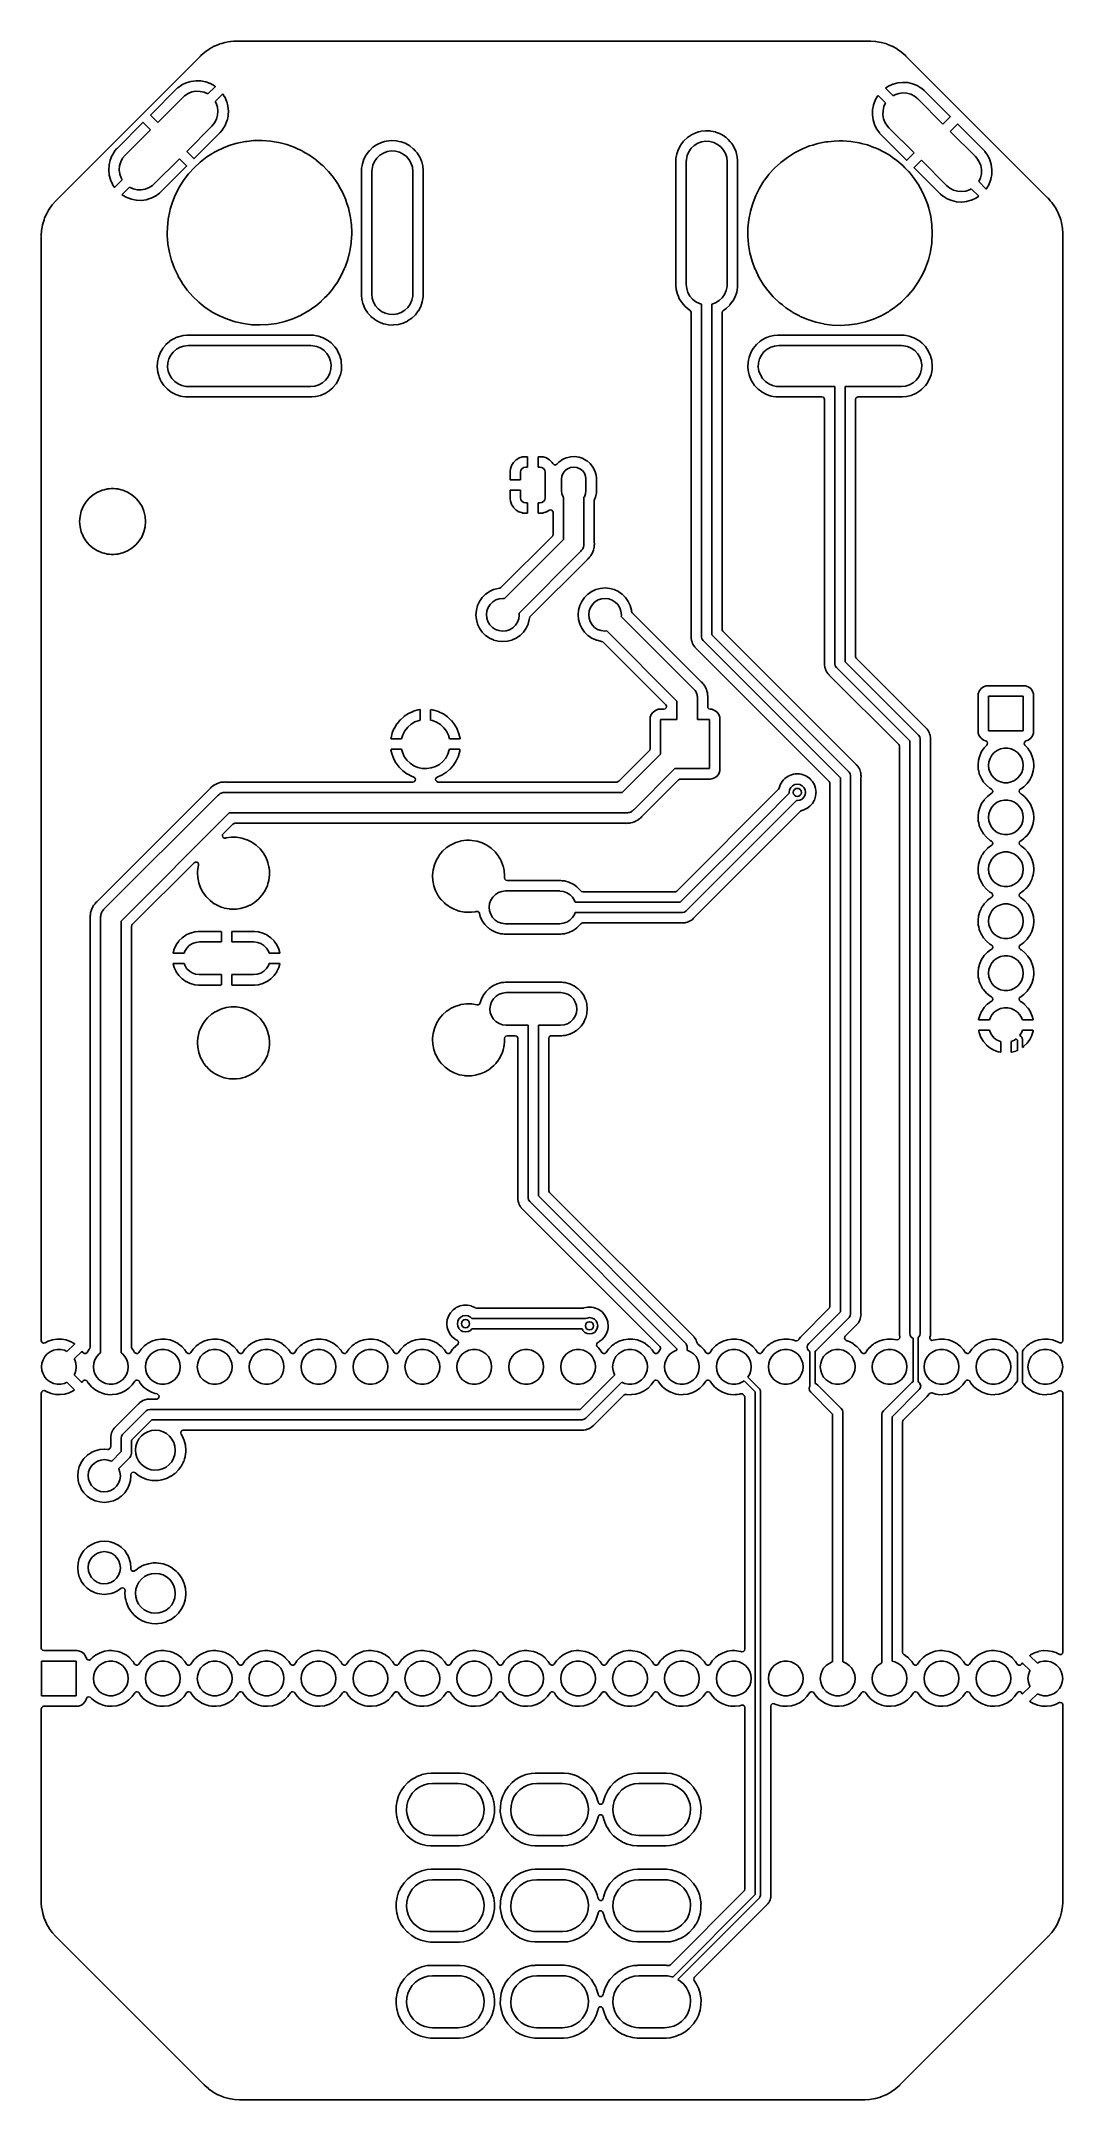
# Model space of a CAD drawing. Extents: x 132 to 182, y -154 to -53.
import ezdxf

# ---------------------------------------------------------------- set-up
doc = ezdxf.new("R2010")
doc.units = 0
doc.layers.add('BLACK', color=7, linetype='CONTINUOUS')

msp = doc.modelspace()

# ---------------------------------------------------------------- linework, layer by layer
at = {"layer": 'BLACK', "linetype": 'CONTINUOUS'}
for p, q in [((141.089, -53.3641), (141.188, -53.3358)), ((141.188, -53.3358), (141.344, -53.2907)), ((141.344, -53.2907), (141.358, -53.2875)), ((141.358, -53.2875), (141.504, -53.2626)), ((141.504, -53.2626), (141.619, -53.2431)), ((141.619, -53.2431), (141.633, -53.2415)), ((141.633, -53.2415), (141.768, -53.234)), ((141.768, -53.234), (141.863, -53.2286)), ((141.863, -53.2286), (141.89, -53.2299)), ((141.89, -53.2299), (141.899, -53.2314)), ((141.899, -53.2314), (141.908, -53.2302)), ((141.908, -53.2302), (141.931, -53.2273)), ((141.908, -53.2302), (141.908, -53.2302)), ((141.931, -53.2273), (141.947, -53.2262)), ((141.947, -53.2262), (172.856, -53.2262)), ((172.856, -53.2262), (172.875, -53.2277)), ((172.875, -53.2277), (172.89, -53.23)), ((172.89, -53.23), (172.89, -53.23)), ((172.89, -53.23), (172.899, -53.2314)), ((172.899, -53.2314), (172.917, -53.229)), ((172.917, -53.229), (172.94, -53.2282)), ((172.94, -53.2282), (173.177, -53.2415)), ((173.177, -53.2415), (173.191, -53.2431)), ((173.191, -53.2431), (173.254, -53.2538)), ((173.254, -53.2538), (173.453, -53.2875)), ((173.453, -53.2875), (173.467, -53.2906)), ((173.467, -53.2906), (173.662, -53.3471)), ((173.662, -53.3471), (173.721, -53.3641)), ((133.116, -60.9839), (140.109, -53.9909)), ((140.109, -53.9909), (140.123, -53.9782)), ((140.123, -53.9782), (140.136, -53.9694)), ((140.136, -53.9694), (140.143, -53.9641)), ((140.143, -53.9641), (140.154, -53.9497)), ((140.154, -53.9497), (140.17, -53.9325)), ((140.17, -53.9325), (140.347, -53.7745)), ((140.347, -53.7745), (140.358, -53.7657)), ((140.358, -53.7657), (140.574, -53.6122)), ((140.574, -53.6122), (140.586, -53.6047)), ((140.586, -53.6047), (140.818, -53.4764)), ((140.818, -53.4764), (140.831, -53.4703)), ((140.831, -53.4703), (140.953, -53.4195)), ((140.953, -53.4195), (141.076, -53.3688)), ((141.076, -53.3688), (141.089, -53.3641)), ((173.721, -53.3641), (173.735, -53.3687)), ((173.735, -53.3687), (173.98, -53.4703)), ((173.98, -53.4703), (173.993, -53.4764)), ((173.993, -53.4764), (174.225, -53.6047)), ((174.225, -53.6047), (174.237, -53.6122)), ((174.237, -53.6122), (174.453, -53.7657)), ((174.453, -53.7657), (174.464, -53.7745)), ((174.464, -53.7745), (174.635, -53.9276)), ((174.635, -53.9276), (174.653, -53.9472)), ((174.653, -53.9472), (174.659, -53.9552)), ((174.659, -53.9552), (174.684, -53.9746)), ((174.684, -53.9746), (174.697, -53.9854)), ((174.697, -53.9854), (181.575, -60.8637)), ((139.226, -55.3734), (139.035, -55.5081)), ((139.235, -55.3683), (139.226, -55.3734)), ((139.444, -55.2664), (139.235, -55.3683)), ((139.453, -55.2627), (139.444, -55.2664)), ((139.676, -55.1955), (139.453, -55.2627)), ((139.686, -55.1933), (139.676, -55.1955)), ((139.916, -55.1626), (139.686, -55.1933)), ((139.926, -55.1621), (139.916, -55.1626)), ((140.159, -55.1685), (139.926, -55.1621)), ((140.169, -55.1696), (140.159, -55.1685)), ((140.397, -55.2132), (140.169, -55.1696)), ((140.407, -55.2159), (140.397, -55.2132)), ((140.625, -55.2954), (140.407, -55.2159)), ((140.634, -55.2996), (140.625, -55.2954)), ((140.837, -55.4131), (140.634, -55.2996)), ((174.024, -55.3268), (173.812, -55.4214)), ((174.034, -55.3235), (174.024, -55.3268)), ((174.259, -55.2641), (174.034, -55.3235)), ((174.269, -55.2623), (174.259, -55.2641)), ((174.5, -55.2396), (174.269, -55.2623)), ((174.51, -55.2394), (174.5, -55.2396)), ((174.742, -55.254), (174.51, -55.2394)), ((174.752, -55.2555), (174.742, -55.254)), ((174.979, -55.307), (174.752, -55.2555)), ((174.989, -55.31), (174.979, -55.307)), ((175.204, -55.3971), (174.989, -55.31)), ((139.009, -55.5311), (137.712, -56.8282)), ((138.059, -57.2002), (139.293, -55.9656)), ((139.011, -55.5291), (139.009, -55.5311)), ((139.029, -55.5131), (139.011, -55.5291)), ((139.035, -55.5081), (139.029, -55.5131)), ((139.293, -55.9656), (139.371, -55.8956)), ((139.371, -55.8956), (139.54, -55.7849)), ((139.54, -55.7849), (139.728, -55.7105)), ((139.728, -55.7105), (139.927, -55.6754)), ((139.927, -55.6754), (140.129, -55.6811)), ((140.129, -55.6811), (140.326, -55.7272)), ((140.326, -55.7272), (140.504, -55.8096)), ((140.504, -55.8096), (140.861, -55.4533)), ((140.846, -55.4187), (140.837, -55.4131)), ((140.86, -55.4298), (140.846, -55.4187)), ((140.868, -55.4404), (140.86, -55.4298)), ((141.221, -55.8111), (140.86, -56.1722)), ((140.86, -56.1722), (140.91, -56.2565)), ((140.861, -55.4533), (140.868, -55.4404)), ((140.91, -56.2565), (140.975, -56.4478)), ((141.231, -55.8065), (141.221, -55.8111)), ((141.242, -55.8157), (141.231, -55.8065)), ((141.326, -55.9443), (141.242, -55.8157)), ((141.331, -55.9531), (141.326, -55.9443)), ((141.425, -56.1656), (141.331, -55.9531)), ((141.429, -56.1751), (141.425, -56.1656)), ((141.488, -56.3999), (141.429, -56.1751)), ((173.072, -56.355), (173.028, -56.5834)), ((173.075, -56.3453), (173.072, -56.355)), ((173.154, -56.1267), (173.075, -56.3453)), ((173.158, -56.1176), (173.154, -56.1267)), ((173.272, -55.9146), (173.158, -56.1176)), ((173.278, -55.9062), (173.272, -55.9146)), ((173.289, -55.8922), (173.278, -55.9062)), ((173.299, -55.8845), (173.289, -55.8922)), ((173.312, -55.8915), (173.299, -55.8845)), ((173.668, -56.2479), (173.312, -55.8915)), ((173.586, -56.4262), (173.668, -56.2479)), ((173.675, -55.5104), (173.665, -55.5212)), ((173.665, -55.5212), (173.67, -55.5309)), ((173.67, -55.5309), (174.031, -55.892)), ((173.803, -55.4262), (173.675, -55.5104)), ((173.812, -55.4214), (173.803, -55.4262)), ((174.031, -55.892), (174.115, -55.8425)), ((174.115, -55.8425), (174.307, -55.7774)), ((174.307, -55.7774), (174.507, -55.7521)), ((174.507, -55.7521), (174.709, -55.7676)), ((174.709, -55.7676), (174.903, -55.8233)), ((174.903, -55.8233), (175.082, -55.9169)), ((175.082, -55.9169), (175.239, -56.0447)), ((175.213, -55.4016), (175.204, -55.3971)), ((175.412, -55.5221), (175.213, -55.4016)), ((175.239, -56.0447), (176.473, -57.2793)), ((175.42, -55.528), (175.412, -55.5221)), ((175.553, -55.6407), (175.42, -55.528)), ((175.557, -55.6441), (175.553, -55.6407)), ((176.823, -56.9105), (175.557, -55.6441)), ((137.331, -57.2098), (136.064, -58.4762)), ((137.337, -57.2056), (137.331, -57.2098)), ((137.339, -57.2054), (137.337, -57.2056)), ((137.353, -57.2131), (137.339, -57.2054)), ((137.699, -57.5595), (137.353, -57.2131)), ((137.712, -56.8282), (137.705, -56.8422)), ((137.705, -56.8422), (137.705, -56.844)), ((137.705, -56.844), (137.709, -56.8506)), ((137.709, -56.8506), (138.059, -57.2002)), ((140.707, -57.3799), (139.473, -58.6145)), ((140.835, -57.2232), (140.707, -57.3799)), ((140.929, -57.0441), (140.835, -57.2232)), ((140.984, -56.8498), (140.929, -57.0441)), ((140.975, -56.4478), (141, -56.6483)), ((141, -56.6483), (140.984, -56.8498)), ((141.23, -57.5534), (141.35, -57.3545)), ((141.35, -57.3545), (141.355, -57.3455)), ((141.355, -57.3455), (141.442, -57.1299)), ((141.442, -57.1299), (141.445, -57.1202)), ((141.445, -57.1202), (141.497, -56.8935)), ((141.49, -56.4099), (141.488, -56.3999)), ((141.512, -56.6413), (141.49, -56.4099)), ((141.497, -56.8935), (141.498, -56.8835)), ((141.498, -56.8835), (141.502, -56.8259)), ((141.502, -56.8259), (141.513, -56.6514)), ((141.513, -56.6514), (141.512, -56.6413)), ((173.027, -56.5935), (173.021, -56.8259)), ((173.021, -56.8259), (173.021, -56.836)), ((173.021, -56.836), (173.052, -57.0665)), ((173.028, -56.5834), (173.027, -56.5935)), ((173.052, -57.0665), (173.054, -57.0763)), ((173.054, -57.0763), (173.122, -57.299)), ((173.122, -57.299), (173.125, -57.3084)), ((173.125, -57.3084), (173.227, -57.5174)), ((173.534, -56.825), (173.54, -56.623)), ((173.569, -57.0241), (173.534, -56.825)), ((173.54, -56.623), (173.586, -56.4262)), ((173.644, -57.212), (173.569, -57.0241)), ((173.754, -57.3811), (173.644, -57.212)), ((173.824, -57.4589), (173.754, -57.3811)), ((176.473, -57.2793), (176.82, -56.9329)), ((176.82, -56.9329), (176.827, -56.9189)), ((176.827, -56.9171), (176.823, -56.9105)), ((176.827, -56.9189), (176.827, -56.9171)), ((177.182, -57.2889), (176.833, -57.6385)), ((177.189, -57.2846), (177.182, -57.2889)), ((177.191, -57.2845), (177.189, -57.2846)), ((177.205, -57.2921), (177.191, -57.2845)), ((178.502, -58.5893), (177.205, -57.2921)), ((136.465, -58.7941), (137.699, -57.5595)), ((139.842, -58.9641), (141.108, -57.6977)), ((141.108, -57.6977), (141.111, -57.694)), ((141.111, -57.694), (141.224, -57.5616)), ((141.224, -57.5616), (141.23, -57.5534)), ((141.547, -58.3328), (141.273, -58.4424)), ((141.55, -58.3317), (141.547, -58.3328)), ((141.547, -58.3328), (141.547, -58.3328)), ((141.648, -58.3025), (141.55, -58.3317)), ((141.939, -58.2155), (141.648, -58.3025)), ((141.942, -58.2147), (141.939, -58.2155)), ((141.939, -58.2155), (141.939, -58.2155)), ((142.344, -58.1338), (141.942, -58.2147)), ((142.419, -58.1256), (142.344, -58.1338)), ((142.748, -58.0899), (142.419, -58.1256)), ((142.751, -58.0896), (142.748, -58.0899)), ((142.748, -58.0899), (142.748, -58.0899)), ((142.753, -58.0895), (142.751, -58.0896)), ((142.99, -58.0854), (142.753, -58.0895)), ((142.753, -58.0895), (142.753, -58.0895)), ((143.16, -58.0824), (142.99, -58.0854)), ((143.163, -58.0826), (143.16, -58.0824)), ((143.566, -58.1122), (143.163, -58.0826)), ((143.568, -58.1124), (143.566, -58.1122)), ((143.566, -58.1122), (143.566, -58.1122)), ((143.972, -58.1793), (143.568, -58.1124)), ((143.975, -58.18), (143.972, -58.1793)), ((144.047, -58.1988), (143.975, -58.18)), ((143.975, -58.18), (143.975, -58.18)), ((144.369, -58.2825), (144.047, -58.1988)), ((144.371, -58.2835), (144.369, -58.2825)), ((144.731, -58.4129), (144.371, -58.2835)), ((144.371, -58.2835), (144.371, -58.2835)), ((148.751, -58.3034), (148.586, -58.4157)), ((148.782, -58.2821), (148.751, -58.3034)), ((148.786, -58.2793), (148.782, -58.2821)), ((148.782, -58.2821), (148.782, -58.2821)), ((148.791, -58.2772), (148.786, -58.2793)), ((149.002, -58.1788), (148.791, -58.2772)), ((148.791, -58.2772), (148.791, -58.2772)), ((149.006, -58.1767), (149.002, -58.1788)), ((149.002, -58.1788), (149.002, -58.1788)), ((149.156, -58.1344), (149.006, -58.1767)), ((149.235, -58.112), (149.156, -58.1344)), ((149.24, -58.1106), (149.235, -58.112)), ((149.235, -58.112), (149.235, -58.112)), ((149.245, -58.11), (149.24, -58.1106)), ((149.476, -58.0833), (149.245, -58.11)), ((149.245, -58.11), (149.245, -58.11)), ((149.481, -58.0827), (149.476, -58.0833)), ((149.476, -58.0833), (149.476, -58.0833)), ((149.724, -58.0937), (149.481, -58.0827)), ((149.729, -58.0948), (149.724, -58.0937)), ((149.956, -58.1423), (149.729, -58.0948)), ((149.729, -58.0948), (149.729, -58.0948)), ((149.961, -58.1434), (149.956, -58.1423)), ((149.956, -58.1423), (149.956, -58.1423)), ((149.966, -58.1452), (149.961, -58.1434)), ((150.155, -58.2176), (149.966, -58.1452)), ((149.966, -58.1452), (149.966, -58.1452)), ((150.188, -58.2304), (150.155, -58.2176)), ((150.192, -58.2329), (150.188, -58.2304)), ((150.195, -58.2347), (150.192, -58.2329)), ((150.192, -58.2329), (150.192, -58.2329)), ((150.398, -58.3525), (150.195, -58.2347)), ((150.402, -58.3557), (150.398, -58.3525)), ((150.558, -58.4838), (150.402, -58.3557)), ((150.402, -58.3557), (150.402, -58.3557)), ((163.625, -58.3328), (163.528, -58.514)), ((163.641, -58.3045), (163.625, -58.3328)), ((163.643, -58.3001), (163.641, -58.3045)), ((163.641, -58.3045), (163.641, -58.3045)), ((163.646, -58.296), (163.643, -58.3001)), ((163.787, -58.1112), (163.646, -58.296)), ((163.646, -58.296), (163.646, -58.296)), ((163.79, -58.1072), (163.787, -58.1112)), ((163.787, -58.1112), (163.787, -58.1112)), ((163.967, -57.9404), (163.79, -58.1072)), ((164.168, -57.804), (163.967, -57.9404)), ((164.158, -58.4665), (164.305, -58.3276)), ((164.172, -57.8018), (164.168, -57.804)), ((164.383, -57.7035), (164.172, -57.8018)), ((164.172, -57.8018), (164.172, -57.8018)), ((164.305, -58.3276), (164.477, -58.2211)), ((164.388, -57.7014), (164.383, -57.7035)), ((164.383, -57.7035), (164.383, -57.7035)), ((164.509, -57.667), (164.388, -57.7014)), ((164.477, -58.2211), (164.666, -58.1513)), ((164.616, -57.6367), (164.509, -57.667)), ((164.621, -57.6353), (164.616, -57.6367)), ((164.616, -57.6367), (164.616, -57.6367)), ((164.626, -57.6347), (164.621, -57.6353)), ((164.857, -57.608), (164.626, -57.6347)), ((164.626, -57.6347), (164.626, -57.6347)), ((164.666, -58.1513), (164.866, -58.1211)), ((164.862, -57.6074), (164.857, -57.608)), ((164.857, -57.608), (164.857, -57.608)), ((165.105, -57.6184), (164.862, -57.6074)), ((164.866, -58.1211), (165.068, -58.1316)), ((165.068, -58.1316), (165.264, -58.1826)), ((165.11, -57.6194), (165.105, -57.6184)), ((165.337, -57.667), (165.11, -57.6194)), ((165.11, -57.6194), (165.11, -57.6194)), ((165.264, -58.1826), (165.445, -58.2718)), ((165.342, -57.668), (165.337, -57.667)), ((165.337, -57.667), (165.337, -57.667)), ((165.347, -57.6699), (165.342, -57.668)), ((165.537, -57.7427), (165.347, -57.6699)), ((165.347, -57.6699), (165.347, -57.6699)), ((165.445, -58.2718), (165.605, -58.3957)), ((165.569, -57.755), (165.537, -57.7427)), ((165.779, -57.8771), (165.569, -57.755)), ((165.783, -57.8803), (165.779, -57.8771)), ((165.783, -57.8804), (165.783, -57.8803)), ((165.86, -57.9439), (165.783, -57.8804)), ((165.966, -58.0312), (165.86, -57.9439)), ((165.97, -58.035), (165.966, -58.0312)), ((166.064, -58.1423), (165.97, -58.035)), ((165.97, -58.035), (165.97, -58.035)), ((166.127, -58.2133), (166.064, -58.1423)), ((166.13, -58.2176), (166.127, -58.2133)), ((166.17, -58.2825), (166.13, -58.2176)), ((166.13, -58.2176), (166.13, -58.2176)), ((166.256, -58.4187), (166.17, -58.2825)), ((169.952, -58.3527), (169.686, -58.459)), ((169.954, -58.3517), (169.952, -58.3527)), ((169.952, -58.3527), (169.952, -58.3527)), ((170.113, -58.3045), (169.954, -58.3517)), ((170.344, -58.2355), (170.113, -58.3045)), ((170.347, -58.2347), (170.344, -58.2355)), ((170.344, -58.2355), (170.344, -58.2355)), ((170.748, -58.1537), (170.347, -58.2347)), ((170.853, -58.1423), (170.748, -58.1537)), ((171.153, -58.1098), (170.853, -58.1423)), ((171.155, -58.1095), (171.153, -58.1098)), ((171.153, -58.1098), (171.153, -58.1098)), ((171.158, -58.1095), (171.155, -58.1095)), ((171.395, -58.1053), (171.158, -58.1095)), ((171.158, -58.1095), (171.158, -58.1095)), ((171.565, -58.1024), (171.395, -58.1053)), ((171.568, -58.1026), (171.565, -58.1024)), ((171.97, -58.1322), (171.568, -58.1026)), ((171.973, -58.1324), (171.97, -58.1322)), ((171.97, -58.1322), (171.97, -58.1322)), ((172.377, -58.1992), (171.973, -58.1324)), ((172.38, -58.2), (172.377, -58.1992)), ((172.49, -58.2285), (172.38, -58.2)), ((172.38, -58.2), (172.38, -58.2)), ((172.773, -58.3025), (172.49, -58.2285)), ((172.776, -58.3034), (172.773, -58.3025)), ((173.096, -58.4187), (172.776, -58.3034)), ((172.776, -58.3034), (172.776, -58.3034)), ((173.227, -57.5174), (173.232, -57.5261)), ((173.232, -57.5261), (173.367, -57.717)), ((173.367, -57.717), (173.372, -57.7231)), ((173.372, -57.7231), (173.388, -57.7407)), ((173.388, -57.7407), (173.39, -57.7427)), ((173.39, -57.7427), (174.687, -59.0399)), ((175.059, -58.6935), (173.824, -57.4589)), ((176.833, -57.6385), (178.067, -58.8731)), ((135.674, -59.2904), (135.659, -59.5225)), ((135.676, -59.2805), (135.674, -59.2904)), ((135.727, -59.0537), (135.676, -59.2805)), ((135.73, -59.0441), (135.727, -59.0537)), ((135.817, -58.8284), (135.73, -59.0441)), ((135.822, -58.8194), (135.817, -58.8284)), ((135.942, -58.6205), (135.822, -58.8194)), ((135.948, -58.6123), (135.942, -58.6205)), ((136.061, -58.4799), (135.948, -58.6123)), ((136.064, -58.4762), (136.061, -58.4799)), ((136.172, -59.5256), (136.188, -59.3241)), ((136.188, -59.3241), (136.243, -59.1298)), ((136.243, -59.1298), (136.337, -58.9507)), ((136.337, -58.9507), (136.465, -58.7941)), ((139.114, -58.9737), (137.879, -60.2083)), ((138.163, -60.6429), (139.46, -59.3457)), ((139.463, -59.3233), (139.114, -58.9737)), ((139.46, -59.3457), (139.468, -59.3317)), ((139.467, -59.3299), (139.463, -59.3233)), ((139.468, -59.3317), (139.467, -59.3299)), ((139.473, -58.6145), (139.819, -58.9609)), ((139.819, -58.9609), (139.833, -58.9685)), ((140.133, -59.1366), (139.831, -59.4137)), ((139.833, -58.9685), (139.835, -58.9683)), ((139.835, -58.9683), (139.842, -58.9641)), ((140.458, -58.8879), (140.133, -59.1366)), ((140.695, -58.7387), (140.458, -58.8879)), ((140.802, -58.6712), (140.695, -58.7387)), ((140.805, -58.6697), (140.802, -58.6712)), ((140.802, -58.6712), (140.802, -58.6712)), ((140.807, -58.6684), (140.805, -58.6697)), ((141.063, -58.538), (140.807, -58.6684)), ((140.807, -58.6684), (140.807, -58.6684)), ((141.17, -58.4838), (141.063, -58.538)), ((141.273, -58.4424), (141.17, -58.4838)), ((144.754, -58.4212), (144.731, -58.4129)), ((144.756, -58.4224), (144.754, -58.4212)), ((144.891, -58.4851), (144.756, -58.4224)), ((144.756, -58.4224), (144.756, -58.4224)), ((145.125, -58.5943), (144.891, -58.4851)), ((145.127, -58.5957), (145.125, -58.5943)), ((145.161, -58.615), (145.127, -58.5957)), ((145.127, -58.5957), (145.127, -58.5957)), ((145.479, -58.8002), (145.161, -58.615)), ((145.666, -58.9331), (145.479, -58.8002)), ((145.81, -59.0358), (145.666, -58.9331)), ((145.813, -59.0374), (145.81, -59.0358)), ((145.81, -59.0358), (145.81, -59.0358)), ((145.815, -59.0393), (145.813, -59.0374)), ((146.121, -59.3021), (145.815, -59.0393)), ((145.815, -59.0393), (145.815, -59.0393)), ((146.124, -59.3039), (146.121, -59.3021)), ((146.121, -59.3021), (146.121, -59.3021)), ((146.126, -59.306), (146.124, -59.3039)), ((146.35, -59.5367), (146.126, -59.306)), ((146.126, -59.306), (146.126, -59.306)), ((148.054, -59.3021), (148.031, -59.4337)), ((148.068, -59.2188), (148.054, -59.3021)), ((148.147, -58.9893), (148.068, -59.2188)), ((148.241, -58.8146), (148.147, -58.9893)), ((148.259, -58.7798), (148.241, -58.8146)), ((148.262, -58.7754), (148.259, -58.7798)), ((148.259, -58.7798), (148.259, -58.7798)), ((148.265, -58.7714), (148.262, -58.7754)), ((148.406, -58.5866), (148.265, -58.7714)), ((148.265, -58.7714), (148.265, -58.7714)), ((148.409, -58.5825), (148.406, -58.5866)), ((148.406, -58.5866), (148.406, -58.5866)), ((148.586, -58.4157), (148.409, -58.5825)), ((148.539, -59.4907), (148.581, -59.2928)), ((148.581, -59.2928), (148.661, -59.1073)), ((148.661, -59.1073), (148.777, -58.9418)), ((148.777, -58.9418), (148.924, -58.8029)), ((148.924, -58.8029), (149.096, -58.6964)), ((149.096, -58.6964), (149.285, -58.6266)), ((149.285, -58.6266), (149.485, -58.5964)), ((149.485, -58.5964), (149.687, -58.607)), ((149.687, -58.607), (149.883, -58.6579)), ((149.883, -58.6579), (150.064, -58.7472)), ((150.064, -58.7472), (150.224, -58.871)), ((150.224, -58.871), (150.355, -59.0245)), ((150.355, -59.0245), (150.453, -59.2013)), ((150.453, -59.2013), (150.514, -59.3941)), ((150.514, -59.3941), (150.534, -59.5952)), ((150.585, -58.5065), (150.558, -58.4838)), ((150.589, -58.5103), (150.585, -58.5065)), ((150.658, -58.5893), (150.589, -58.5103)), ((150.589, -58.5103), (150.589, -58.5103)), ((150.746, -58.6886), (150.658, -58.5893)), ((150.749, -58.6929), (150.746, -58.6886)), ((150.798, -58.7714), (150.749, -58.6929)), ((150.749, -58.6929), (150.749, -58.6929)), ((150.875, -58.894), (150.798, -58.7714)), ((150.904, -58.9609), (150.875, -58.894)), ((150.964, -59.1025), (150.904, -58.9609)), ((150.97, -59.1175), (150.964, -59.1025)), ((150.971, -59.1224), (150.97, -59.1175)), ((151.022, -59.3299), (150.971, -59.1224)), ((151.028, -59.3532), (151.022, -59.3299)), ((151.028, -59.3583), (151.028, -59.3532)), ((151.042, -59.5317), (151.028, -59.3583)), ((151.028, -59.3583), (151.028, -59.3583)), ((163.408, -58.9827), (163.407, -59.0118)), ((163.407, -59.0118), (163.407, -65.1809)), ((163.41, -58.9685), (163.408, -58.9827)), ((163.436, -58.8219), (163.41, -58.9685)), ((163.449, -58.7435), (163.436, -58.8219)), ((163.528, -58.514), (163.449, -58.7435)), ((163.915, -59.1199), (163.921, -59.0153)), ((163.915, -65.1199), (163.915, -59.1199)), ((163.921, -59.0153), (163.962, -58.8175)), ((163.962, -58.8175), (164.042, -58.632)), ((164.042, -58.632), (164.158, -58.4665)), ((165.605, -58.3957), (165.736, -58.5492)), ((165.736, -58.5492), (165.834, -58.7259)), ((165.834, -58.7259), (165.895, -58.9188)), ((165.895, -58.9188), (165.915, -59.1199)), ((165.915, -59.1199), (165.915, -65.1199)), ((166.258, -58.4234), (166.256, -58.4187)), ((166.339, -58.613), (166.258, -58.4234)), ((166.351, -58.6422), (166.339, -58.613)), ((166.352, -58.6471), (166.351, -58.6422)), ((166.393, -58.8146), (166.352, -58.6471)), ((166.409, -58.8779), (166.393, -58.8146)), ((166.409, -58.8829), (166.409, -58.8779)), ((166.409, -58.883), (166.409, -58.8829)), ((166.423, -59.0557), (166.409, -58.883)), ((166.424, -59.0589), (166.423, -59.0557)), ((166.424, -65.228), (166.424, -59.0589)), ((168.538, -59.1565), (168.236, -59.4337)), ((168.863, -58.9078), (168.538, -59.1565)), ((169.116, -58.7485), (168.863, -58.9078)), ((169.207, -58.6912), (169.116, -58.7485)), ((169.209, -58.6896), (169.207, -58.6912)), ((169.207, -58.6912), (169.207, -58.6912)), ((169.212, -58.6883), (169.209, -58.6896)), ((169.507, -58.538), (169.212, -58.6883)), ((169.212, -58.6883), (169.212, -58.6883)), ((169.574, -58.5037), (169.507, -58.538)), ((169.686, -58.459), (169.574, -58.5037)), ((173.159, -58.4412), (173.096, -58.4187)), ((173.161, -58.4424), (173.159, -58.4412)), ((173.315, -58.514), (173.161, -58.4424)), ((173.161, -58.4424), (173.161, -58.4424)), ((173.53, -58.6142), (173.315, -58.514)), ((173.532, -58.6157), (173.53, -58.6142)), ((173.657, -58.6883), (173.532, -58.6157)), ((173.532, -58.6157), (173.532, -58.6157)), ((173.884, -58.8202), (173.657, -58.6883)), ((174.009, -58.9096), (173.884, -58.8202)), ((174.215, -59.0557), (174.009, -58.9096)), ((174.217, -59.0574), (174.215, -59.0557)), ((174.215, -59.0557), (174.215, -59.0557)), ((174.22, -59.0593), (174.217, -59.0574)), ((174.526, -59.322), (174.22, -59.0593)), ((174.22, -59.0593), (174.22, -59.0593)), ((174.528, -59.3239), (174.526, -59.322)), ((174.526, -59.322), (174.526, -59.322)), ((174.53, -59.3259), (174.528, -59.3239)), ((174.615, -59.4131), (174.53, -59.3259)), ((174.53, -59.3259), (174.53, -59.3259)), ((174.687, -59.0399), (174.701, -59.0475)), ((174.701, -59.0475), (174.703, -59.0474)), ((174.703, -59.0474), (174.709, -59.0431)), ((174.709, -59.0431), (175.059, -58.6935)), ((175.072, -59.3991), (175.064, -59.4131)), ((175.418, -59.0527), (175.072, -59.3991)), ((176.653, -60.2873), (175.418, -59.0527)), ((178.067, -58.8731), (178.137, -58.9509)), ((178.137, -58.9509), (178.248, -59.12)), ((178.248, -59.12), (178.322, -59.3079)), ((178.322, -59.3079), (178.357, -59.507)), ((178.504, -58.5913), (178.502, -58.5893)), ((178.52, -58.6089), (178.504, -58.5913)), ((178.525, -58.615), (178.52, -58.6089)), ((178.659, -58.8059), (178.525, -58.615)), ((178.664, -58.8146), (178.659, -58.8059)), ((178.766, -59.0236), (178.664, -58.8146)), ((178.77, -59.033), (178.766, -59.0236)), ((178.837, -59.2557), (178.77, -59.033)), ((178.839, -59.2655), (178.837, -59.2557)), ((178.87, -59.496), (178.839, -59.2655)), ((135.659, -59.5225), (135.66, -59.5326)), ((135.66, -59.5326), (135.682, -59.7641)), ((135.682, -59.7641), (135.684, -59.774)), ((135.684, -59.774), (135.744, -59.9988)), ((135.744, -59.9988), (135.747, -60.0083)), ((135.747, -60.0083), (135.841, -60.2208)), ((135.841, -60.2208), (135.846, -60.2296)), ((135.846, -60.2296), (135.93, -60.3582)), ((135.93, -60.3582), (135.941, -60.3674)), ((135.941, -60.3674), (135.951, -60.3628)), ((135.951, -60.3628), (136.312, -60.0017)), ((136.197, -59.7261), (136.172, -59.5256)), ((136.263, -59.9175), (136.197, -59.7261)), ((136.312, -60.0017), (136.263, -59.9175)), ((136.668, -60.3643), (136.312, -60.7206)), ((136.846, -60.4467), (136.668, -60.3643)), ((137.632, -60.389), (137.444, -60.4634)), ((137.801, -60.2783), (137.632, -60.389)), ((137.879, -60.2083), (137.801, -60.2783)), ((139.093, -60.3947), (138.936, -60.7088)), ((139.094, -60.3921), (139.093, -60.3947)), ((139.093, -60.3947), (139.093, -60.3947)), ((139.31, -60.0441), (139.094, -60.3921)), ((139.344, -59.9993), (139.31, -60.0441)), ((139.555, -59.7194), (139.344, -59.9993)), ((139.556, -59.7171), (139.555, -59.7194)), ((139.555, -59.7194), (139.555, -59.7194)), ((139.831, -59.4137), (139.556, -59.7171)), ((146.409, -59.5975), (146.35, -59.5367)), ((146.667, -59.9157), (146.409, -59.5975)), ((146.668, -59.9181), (146.667, -59.9157)), ((146.766, -60.0641), (146.668, -59.9181)), ((146.668, -59.9181), (146.668, -59.9181)), ((146.895, -60.256), (146.766, -60.0641)), ((146.896, -60.2585), (146.895, -60.256)), ((146.953, -60.3628), (146.896, -60.2585)), ((146.896, -60.2585), (146.896, -60.2585)), ((147.091, -60.6155), (146.953, -60.3628)), ((148.027, -59.458), (148.025, -59.4871)), ((148.025, -59.4871), (148.025, -65.6562)), ((148.031, -59.4337), (148.027, -59.458)), ((148.534, -59.5952), (148.539, -59.4907)), ((148.534, -65.5952), (148.534, -59.5952)), ((150.534, -59.5952), (150.534, -65.5952)), ((151.042, -59.5342), (151.042, -59.5317)), ((151.042, -65.7033), (151.042, -59.5342)), ((167.715, -60.0641), (167.499, -60.4121)), ((167.749, -60.0192), (167.715, -60.0641)), ((167.959, -59.7393), (167.749, -60.0192)), ((167.961, -59.737), (167.959, -59.7393)), ((167.959, -59.7393), (167.959, -59.7393)), ((168.236, -59.4337), (167.961, -59.737)), ((174.792, -59.5954), (174.615, -59.4131)), ((174.814, -59.6174), (174.792, -59.5954)), ((175.072, -59.9356), (174.814, -59.6174)), ((175.064, -59.4131), (175.064, -59.4149)), ((175.064, -59.4149), (175.069, -59.4215)), ((175.069, -59.4215), (176.335, -60.6879)), ((175.073, -59.938), (175.072, -59.9356)), ((175.217, -60.1536), (175.073, -59.938)), ((175.073, -59.938), (175.073, -59.938)), ((175.299, -60.2759), (175.217, -60.1536)), ((175.301, -60.2784), (175.299, -60.2759)), ((175.363, -60.3921), (175.301, -60.2784)), ((175.301, -60.2784), (175.301, -60.2784)), ((175.495, -60.6354), (175.363, -60.3921)), ((176.81, -60.4151), (176.653, -60.2873)), ((178.306, -59.9058), (178.223, -60.0841)), ((178.223, -60.0841), (178.579, -60.4405)), ((178.352, -59.709), (178.306, -59.9058)), ((178.357, -59.507), (178.352, -59.709)), ((178.62, -60.4174), (178.733, -60.2144)), ((178.733, -60.2144), (178.737, -60.2053)), ((178.737, -60.2053), (178.817, -59.9867)), ((178.817, -59.9867), (178.82, -59.977)), ((178.82, -59.977), (178.863, -59.7486)), ((178.863, -59.7486), (178.864, -59.7385)), ((178.864, -59.7385), (178.871, -59.5061)), ((178.871, -59.5061), (178.87, -59.496)), ((132.742, -61.4437), (132.896, -61.2274)), ((132.896, -61.2274), (132.905, -61.2164)), ((132.905, -61.2164), (133.058, -61.0449)), ((133.058, -61.0449), (133.078, -61.0271)), ((133.078, -61.0267), (133.085, -61.0214)), ((133.078, -61.0271), (133.078, -61.0267)), ((133.085, -61.0214), (133.105, -60.9962)), ((133.105, -60.9962), (133.116, -60.9839)), ((136.312, -60.7206), (136.305, -60.7335)), ((136.305, -60.7335), (136.312, -60.7442)), ((136.312, -60.7442), (136.326, -60.7552)), ((136.326, -60.7552), (136.335, -60.7608)), ((136.335, -60.7608), (136.538, -60.8743)), ((136.538, -60.8743), (136.547, -60.8785)), ((136.547, -60.8785), (136.765, -60.958)), ((136.765, -60.958), (136.775, -60.9607)), ((136.775, -60.9607), (137.003, -61.0043)), ((137.043, -60.4928), (136.846, -60.4467)), ((137.003, -61.0043), (137.014, -61.0054)), ((137.014, -61.0054), (137.246, -61.0119)), ((137.245, -60.4985), (137.043, -60.4928)), ((137.444, -60.4634), (137.245, -60.4985)), ((137.246, -61.0119), (137.256, -61.0113)), ((137.256, -61.0113), (137.487, -60.9806)), ((137.487, -60.9806), (137.496, -60.9784)), ((137.496, -60.9784), (137.719, -60.9112)), ((137.719, -60.9112), (137.728, -60.9076)), ((137.728, -60.9076), (137.937, -60.8056)), ((137.937, -60.8056), (137.946, -60.8005)), ((137.946, -60.8005), (138.137, -60.6658)), ((138.137, -60.6658), (138.143, -60.6608)), ((138.143, -60.6608), (138.161, -60.6448)), ((138.161, -60.6448), (138.163, -60.6429)), ((138.761, -61.1422), (138.671, -61.4495)), ((138.774, -61.1069), (138.761, -61.1395)), ((138.761, -61.1395), (138.761, -61.1422)), ((138.761, -61.1422), (138.761, -61.1422)), ((138.91, -60.7609), (138.774, -61.1069)), ((138.911, -60.7582), (138.91, -60.7609)), ((138.91, -60.7609), (138.91, -60.7609)), ((138.936, -60.7088), (138.911, -60.7582)), ((147.253, -60.9913), (147.091, -60.6155)), ((147.254, -60.994), (147.253, -60.9913)), ((147.308, -61.1594), (147.254, -60.994)), ((147.254, -60.994), (147.254, -60.994)), ((147.381, -61.3803), (147.308, -61.1594)), ((147.473, -61.7792), (147.381, -61.3803)), ((167.165, -61.1622), (167.058, -61.5327)), ((167.166, -61.1594), (167.165, -61.1622)), ((167.165, -61.1622), (167.165, -61.1622)), ((167.182, -61.1192), (167.166, -61.1594)), ((167.315, -60.7809), (167.182, -61.1192)), ((167.316, -60.7782), (167.315, -60.7809)), ((167.315, -60.7809), (167.315, -60.7809)), ((167.382, -60.6448), (167.316, -60.7782)), ((167.498, -60.4146), (167.382, -60.6448)), ((167.499, -60.4121), (167.498, -60.4146)), ((167.498, -60.4146), (167.498, -60.4146)), ((175.658, -61.0112), (175.495, -60.6354)), ((175.659, -61.0139), (175.658, -61.0112)), ((175.711, -61.1739), (175.659, -61.0139)), ((175.659, -61.0139), (175.659, -61.0139)), ((175.786, -61.4002), (175.711, -61.1739)), ((175.878, -61.7992), (175.786, -61.4002)), ((176.335, -60.6879), (176.339, -60.6913)), ((176.339, -60.6913), (176.471, -60.804)), ((176.471, -60.804), (176.479, -60.8099)), ((176.479, -60.8099), (176.678, -60.9304)), ((176.678, -60.9304), (176.687, -60.9349)), ((176.687, -60.9349), (176.903, -61.022)), ((176.989, -60.5087), (176.81, -60.4151)), ((176.903, -61.022), (176.913, -61.025)), ((176.913, -61.025), (177.139, -61.0765)), ((177.183, -60.5644), (176.989, -60.5087)), ((177.139, -61.0765), (177.149, -61.078)), ((177.149, -61.078), (177.381, -61.0926)), ((177.384, -60.5799), (177.183, -60.5644)), ((177.381, -61.0926), (177.391, -61.0924)), ((177.585, -60.5546), (177.384, -60.5799)), ((177.391, -61.0924), (177.623, -61.0697)), ((177.776, -60.4894), (177.585, -60.5546)), ((177.623, -61.0697), (177.633, -61.0679)), ((177.633, -61.0679), (177.858, -61.0085)), ((177.861, -60.44), (177.776, -60.4894)), ((177.858, -61.0085), (177.867, -61.0052)), ((178.222, -60.8011), (177.861, -60.44)), ((177.867, -61.0052), (178.08, -60.9106)), ((178.08, -60.9106), (178.088, -60.9057)), ((178.088, -60.9057), (178.217, -60.8216)), ((178.217, -60.8216), (178.226, -60.8108)), ((178.226, -60.8108), (178.222, -60.8011)), ((178.579, -60.4405), (178.592, -60.4475)), ((178.592, -60.4475), (178.603, -60.4398)), ((178.603, -60.4398), (178.614, -60.4258)), ((178.614, -60.4258), (178.62, -60.4174)), ((181.575, -60.8637), (181.587, -60.8784)), ((181.587, -60.8784), (181.602, -60.8978)), ((181.602, -60.8978), (181.609, -60.9033)), ((181.609, -60.9033), (181.609, -60.9033)), ((181.609, -60.9033), (181.616, -60.9089)), ((181.616, -60.9089), (181.633, -60.9248)), ((181.633, -60.9248), (181.725, -61.0271)), ((181.725, -61.0271), (181.791, -61.1017)), ((181.791, -61.1017), (181.8, -61.1127)), ((181.8, -61.1127), (181.954, -61.329)), ((181.954, -61.329), (181.961, -61.341)), ((181.961, -61.341), (182.08, -61.5555)), ((132.373, -62.4891), (132.418, -62.2276)), ((132.418, -62.2276), (132.421, -62.2139)), ((132.421, -62.2139), (132.494, -61.959)), ((132.494, -61.959), (132.499, -61.9457)), ((132.499, -61.9457), (132.523, -61.888)), ((132.523, -61.888), (132.601, -61.7006)), ((132.601, -61.7006), (132.607, -61.6879)), ((132.607, -61.6879), (132.694, -61.53)), ((132.694, -61.53), (132.735, -61.4557)), ((132.735, -61.4557), (132.742, -61.4437)), ((138.528, -62.342), (138.525, -62.594)), ((138.569, -61.9347), (138.528, -62.342)), ((138.647, -61.5327), (138.569, -61.9347)), ((138.671, -61.4495), (138.647, -61.5327)), ((147.482, -61.8443), (147.473, -61.7792)), ((147.519, -62.1129), (147.482, -61.8443)), ((147.529, -62.1849), (147.519, -62.1129)), ((147.547, -62.594), (147.529, -62.1849)), ((166.932, -62.362), (166.93, -62.6139)), ((166.974, -61.9546), (166.932, -62.362)), ((167.052, -61.5527), (166.974, -61.9546)), ((167.058, -61.5327), (167.052, -61.5527)), ((175.934, -62.2049), (175.878, -61.7992)), ((175.952, -62.6139), (175.934, -62.2049)), ((182.08, -61.5555), (182.089, -61.5731)), ((182.089, -61.5731), (182.095, -61.5859)), ((182.095, -61.5859), (182.197, -61.8309)), ((182.197, -61.8309), (182.202, -61.8443)), ((182.202, -61.8443), (182.235, -61.959)), ((182.235, -61.959), (182.272, -62.0898)), ((182.272, -62.0898), (182.275, -62.0991)), ((182.275, -62.0991), (182.278, -62.1129)), ((182.278, -62.1129), (182.321, -62.3649)), ((182.321, -62.3649), (182.323, -62.3744)), ((182.323, -62.3744), (182.324, -62.3884)), ((182.324, -62.3884), (182.337, -62.6122)), ((132.356, -62.8244), (132.358, -62.8051)), ((132.356, -116.772), (132.356, -62.8244)), ((132.358, -62.74), (132.36, -62.7085)), ((132.359, -62.7515), (132.358, -62.74)), ((132.358, -62.8051), (132.36, -62.7902)), ((132.359, -62.7634), (132.359, -62.7515)), ((132.362, -62.7814), (132.359, -62.7634)), ((132.36, -62.7085), (132.372, -62.5032)), ((132.36, -62.7902), (132.362, -62.7814)), ((132.36, -62.7902), (132.36, -62.7902)), ((132.372, -62.5032), (132.373, -62.4891)), ((138.525, -62.594), (138.523, -62.7515)), ((138.523, -62.7515), (138.524, -62.7543)), ((138.524, -62.7543), (138.524, -62.7543)), ((138.524, -62.7543), (138.553, -63.1142)), ((138.553, -63.1142), (138.556, -63.1596)), ((138.556, -63.1596), (138.626, -63.5631)), ((147.455, -63.5015), (147.519, -63.0971)), ((147.519, -63.0971), (147.539, -62.8051)), ((147.539, -62.8051), (147.546, -62.6903)), ((147.546, -62.6885), (147.547, -62.594)), ((147.546, -62.6902), (147.546, -62.6885)), ((147.546, -62.6903), (147.546, -62.6902)), ((166.93, -62.6139), (166.928, -62.7714)), ((166.928, -62.7714), (166.928, -62.7743)), ((166.928, -62.7743), (166.96, -63.1625)), ((166.928, -62.7743), (166.928, -62.7743)), ((166.96, -63.1625), (166.961, -63.1796)), ((166.961, -63.1796), (167.031, -63.5831)), ((175.863, -63.5043), (175.924, -63.1198)), ((175.924, -63.117), (175.934, -62.9589)), ((175.924, -63.1198), (175.924, -63.117)), ((175.934, -62.9589), (175.951, -62.7102)), ((175.951, -62.7085), (175.952, -62.6139)), ((175.951, -62.7102), (175.951, -62.7085)), ((175.951, -62.7102), (175.951, -62.7102)), ((182.336, -62.6444), (182.334, -62.6541)), ((182.334, -62.6541), (182.335, -62.663)), ((182.335, -62.663), (182.338, -62.6856)), ((182.337, -62.618), (182.336, -62.6444)), ((182.337, -62.6122), (182.337, -62.618)), ((182.338, -62.6856), (182.339, -62.702)), ((182.339, -62.702), (182.339, -116.767)), ((138.626, -63.5631), (138.732, -63.9587)), ((138.732, -63.9587), (138.739, -63.9786)), ((138.739, -63.9786), (138.872, -64.3397)), ((138.872, -64.3397), (138.873, -64.343)), ((138.873, -64.343), (138.875, -64.3455)), ((138.875, -64.3455), (138.875, -64.3455)), ((138.875, -64.3455), (139.048, -64.7103)), ((147.048, -64.657), (147.182, -64.3655)), ((147.182, -64.3655), (147.217, -64.2873)), ((147.217, -64.2873), (147.219, -64.2847)), ((147.217, -64.2873), (147.217, -64.2873)), ((147.219, -64.2847), (147.355, -63.8985)), ((147.355, -63.8985), (147.44, -63.5603)), ((147.44, -63.5603), (147.454, -63.5043)), ((147.454, -63.5043), (147.455, -63.5015)), ((147.454, -63.5043), (147.454, -63.5043)), ((167.031, -63.5831), (167.137, -63.9786)), ((167.137, -63.9786), (167.138, -63.9813)), ((167.138, -63.9813), (167.277, -64.3597)), ((167.277, -64.3597), (167.278, -64.3629)), ((167.278, -64.3629), (167.279, -64.3655)), ((167.279, -64.3655), (167.279, -64.3655)), ((167.279, -64.3655), (167.418, -64.657)), ((175.453, -64.677), (175.596, -64.3655)), ((175.596, -64.3655), (175.622, -64.3073)), ((175.622, -64.3072), (175.623, -64.3047)), ((175.622, -64.3073), (175.622, -64.3072)), ((175.623, -64.3047), (175.759, -63.9184)), ((175.759, -63.9184), (175.86, -63.5215)), ((175.86, -63.5215), (175.863, -63.5043)), ((139.048, -64.7103), (139.049, -64.7129)), ((139.049, -64.7129), (139.062, -64.7353)), ((139.062, -64.7353), (139.227, -65.0147)), ((139.227, -65.0147), (139.257, -65.0653)), ((139.257, -65.0653), (139.259, -65.0676)), ((139.259, -65.0676), (139.259, -65.0676)), ((139.259, -65.0676), (139.468, -65.3568)), ((139.468, -65.3568), (139.497, -65.3974)), ((139.497, -65.3974), (139.766, -65.7065)), ((146.403, -65.5927), (146.608, -65.3499)), ((146.608, -65.3499), (146.61, -65.3478)), ((146.608, -65.3499), (146.608, -65.3499)), ((146.61, -65.3478), (146.673, -65.257)), ((146.673, -65.257), (146.843, -65.0147)), ((146.843, -65.0147), (146.845, -65.0123)), ((146.845, -65.0123), (147.048, -64.657)), ((163.407, -65.1809), (163.407, -65.1834)), ((163.407, -65.1834), (163.407, -65.1834)), ((163.407, -65.1834), (163.42, -65.3499)), ((163.42, -65.3499), (163.421, -65.3618)), ((163.421, -65.3618), (163.422, -65.3667)), ((163.422, -65.3667), (163.422, -65.3668)), ((163.422, -65.3668), (163.435, -65.4195)), ((163.435, -65.4195), (163.479, -65.5976)), ((163.935, -65.321), (163.915, -65.1199)), ((163.996, -65.5138), (163.935, -65.321)), ((165.868, -65.4222), (165.788, -65.6077)), ((165.91, -65.2244), (165.868, -65.4222)), ((165.915, -65.1199), (165.91, -65.2244)), ((166.381, -65.4962), (166.398, -65.3951)), ((166.398, -65.3951), (166.422, -65.261)), ((166.422, -65.257), (166.424, -65.228)), ((166.422, -65.2609), (166.422, -65.257)), ((166.422, -65.261), (166.422, -65.2609)), ((167.418, -64.657), (167.454, -64.7328)), ((167.454, -64.7328), (167.571, -64.9303)), ((167.571, -64.9303), (167.65, -65.0653)), ((167.65, -65.0653), (167.662, -65.0853)), ((167.662, -65.0853), (167.664, -65.0876)), ((167.664, -65.0876), (167.664, -65.0876)), ((167.664, -65.0876), (167.889, -65.3996)), ((167.889, -65.3996), (167.902, -65.4174)), ((167.902, -65.4174), (168.17, -65.7264)), ((174.787, -65.6377), (175.013, -65.3699)), ((175.013, -65.3699), (175.015, -65.3677)), ((175.013, -65.3699), (175.013, -65.3699)), ((175.015, -65.3677), (175.113, -65.2265)), ((175.113, -65.2265), (175.248, -65.0346)), ((175.248, -65.0346), (175.249, -65.0323)), ((175.249, -65.0323), (175.453, -64.677)), ((139.766, -65.7065), (140.061, -65.9899)), ((140.061, -65.9899), (140.063, -65.9916)), ((140.063, -65.9916), (140.063, -65.9916)), ((140.063, -65.9916), (140.182, -66.0863)), ((140.182, -66.0863), (140.381, -66.2453)), ((140.381, -66.2453), (140.384, -66.2469)), ((140.384, -66.2469), (140.706, -66.4594)), ((145.041, -66.6366), (145.399, -66.4381)), ((145.399, -66.4381), (145.415, -66.4269)), ((145.415, -66.4269), (145.735, -66.2096)), ((145.735, -66.2096), (145.738, -66.2079)), ((145.735, -66.2096), (145.735, -66.2096)), ((145.738, -66.2079), (145.752, -66.1963)), ((145.752, -66.1963), (146.052, -65.9499)), ((146.052, -65.9498), (146.054, -65.948)), ((146.052, -65.9499), (146.052, -65.9498)), ((146.054, -65.948), (146.056, -65.946)), ((146.056, -65.946), (146.221, -65.7836)), ((146.056, -65.946), (146.056, -65.946)), ((146.221, -65.7836), (146.346, -65.6605)), ((146.346, -65.6605), (146.349, -65.6562)), ((146.349, -65.6562), (146.403, -65.5927)), ((148.025, -65.6562), (148.026, -65.6587)), ((148.026, -65.6587), (148.039, -65.8253)), ((148.026, -65.6587), (148.026, -65.6587)), ((148.039, -65.8253), (148.04, -65.8372)), ((148.04, -65.8372), (148.041, -65.8421)), ((148.041, -65.8421), (148.041, -65.8421)), ((148.041, -65.8421), (148.072, -65.9666)), ((148.072, -65.9666), (148.098, -66.0729)), ((148.098, -66.0729), (148.1, -66.0776)), ((148.1, -66.0776), (148.1, -66.0776)), ((148.1, -66.0776), (148.104, -66.0863)), ((148.104, -66.0863), (148.193, -66.2964)), ((148.193, -66.2964), (148.196, -66.3006)), ((148.196, -66.3006), (148.318, -66.495)), ((148.554, -65.7963), (148.534, -65.5952)), ((148.615, -65.9891), (148.554, -65.7963)), ((148.713, -66.1659), (148.615, -65.9891)), ((148.844, -66.3194), (148.713, -66.1659)), ((149.004, -66.4432), (148.844, -66.3194)), ((149.185, -66.5325), (149.004, -66.4432)), ((150.144, -66.3875), (149.972, -66.494)), ((150.291, -66.2486), (150.144, -66.3875)), ((150.407, -66.0831), (150.291, -66.2486)), ((150.487, -65.8976), (150.407, -66.0831)), ((150.529, -65.6997), (150.487, -65.8976)), ((150.534, -65.5952), (150.529, -65.6997)), ((150.737, -66.5056), (150.803, -66.419)), ((150.803, -66.419), (150.806, -66.415)), ((150.803, -66.419), (150.803, -66.419)), ((150.806, -66.415), (150.921, -66.2011)), ((150.921, -66.2011), (151, -65.9716)), ((151, -65.9716), (151.041, -65.7324)), ((151.041, -65.7324), (151.042, -65.7033)), ((163.479, -65.5976), (163.481, -65.6022)), ((163.481, -65.6022), (163.481, -65.6022)), ((163.481, -65.6022), (163.531, -65.721)), ((163.531, -65.721), (163.574, -65.821)), ((163.574, -65.821), (163.584, -65.8372)), ((163.584, -65.8372), (163.693, -66.0098)), ((163.693, -66.0098), (163.703, -66.0264)), ((163.703, -66.0264), (163.707, -66.0302)), ((163.707, -66.0302), (163.86, -66.2047)), ((163.86, -66.2047), (163.86, -66.2047)), ((163.86, -66.2047), (163.864, -66.2085)), ((163.864, -66.2085), (164.051, -66.3626)), ((164.094, -65.6906), (163.996, -65.5138)), ((164.051, -66.3626), (164.056, -66.3652)), ((164.056, -66.3652), (164.056, -66.3652)), ((164.056, -66.3652), (164.094, -66.3874)), ((164.225, -65.844), (164.094, -65.6906)), ((164.094, -66.3874), (164.143, -66.439)), ((164.143, -66.439), (164.157, -66.4963)), ((164.385, -65.9679), (164.225, -65.844)), ((164.566, -66.0572), (164.385, -65.9679)), ((164.665, -66.0828), (164.566, -66.0572)), ((164.665, -82.3651), (164.665, -66.0828)), ((165.353, -66.0187), (165.165, -66.088)), ((165.165, -66.088), (165.165, -82.2615)), ((165.525, -65.9122), (165.353, -66.0187)), ((165.672, -65.7733), (165.525, -65.9122)), ((165.788, -65.6077), (165.672, -65.7733)), ((165.674, -66.495), (165.694, -66.4269)), ((165.694, -66.4269), (165.729, -66.3908)), ((165.729, -66.3908), (165.863, -66.2993)), ((165.863, -66.2993), (166.04, -66.1325)), ((166.04, -66.1325), (166.043, -66.1285)), ((166.043, -66.1285), (166.184, -65.9437)), ((166.184, -65.9437), (166.187, -65.9397)), ((166.184, -65.9437), (166.184, -65.9437)), ((166.187, -65.9397), (166.302, -65.7258)), ((166.302, -65.7258), (166.381, -65.4962)), ((168.17, -65.7264), (168.466, -66.0098)), ((168.466, -66.0098), (168.468, -66.0116)), ((168.468, -66.0116), (168.468, -66.0116)), ((168.468, -66.0116), (168.615, -66.1285)), ((168.615, -66.1285), (168.786, -66.2653)), ((168.786, -66.2653), (168.788, -66.2669)), ((168.788, -66.2669), (169.098, -66.4707)), ((173.804, -66.458), (173.861, -66.419)), ((173.861, -66.419), (174.14, -66.2295)), ((174.14, -66.2295), (174.142, -66.2279)), ((174.14, -66.2295), (174.14, -66.2295)), ((174.142, -66.2279), (174.167, -66.2079)), ((174.167, -66.2079), (174.457, -65.9698)), ((174.457, -65.9698), (174.459, -65.968)), ((174.457, -65.9698), (174.457, -65.9698)), ((174.459, -65.968), (174.461, -65.966)), ((174.461, -65.966), (174.709, -65.721)), ((174.461, -65.966), (174.461, -65.966)), ((174.709, -65.721), (174.75, -65.6805)), ((174.75, -65.6805), (174.787, -65.6377)), ((140.706, -66.4594), (140.723, -66.4707)), ((140.723, -66.4707), (140.726, -66.4721)), ((140.726, -66.4721), (140.726, -66.4721)), ((140.726, -66.4721), (141.07, -66.6566)), ((141.07, -66.6566), (141.084, -66.6642)), ((141.084, -66.6642), (141.461, -66.8242)), ((141.461, -66.8242), (141.519, -66.8431)), ((141.519, -66.8431), (141.848, -66.9485)), ((141.848, -66.9485), (141.848, -66.9485)), ((141.848, -66.9485), (141.851, -66.9494)), ((141.851, -66.9494), (141.853, -66.95)), ((141.853, -66.95), (141.853, -66.95)), ((141.853, -66.95), (142.247, -67.0381)), ((142.247, -67.0381), (142.247, -67.0381)), ((142.247, -67.0381), (142.25, -67.0387)), ((142.25, -67.0387), (142.656, -67.0915)), ((142.656, -67.0915), (143.066, -67.1072)), ((143.066, -67.1072), (143.068, -67.107)), ((143.068, -67.107), (143.472, -67.0859)), ((143.068, -67.107), (143.068, -67.107)), ((143.472, -67.0859), (143.474, -67.0858)), ((143.472, -67.0859), (143.472, -67.0859)), ((143.474, -67.0858), (143.477, -67.0853)), ((143.477, -67.0853), (143.877, -67.0278)), ((143.477, -67.0853), (143.477, -67.0853)), ((143.877, -67.0278), (143.88, -67.0274)), ((143.877, -67.0278), (143.877, -67.0278)), ((143.88, -67.0274), (144.278, -66.9325)), ((144.278, -66.9325), (144.281, -66.9316)), ((144.281, -66.9315), (144.663, -66.8028)), ((144.281, -66.9316), (144.281, -66.9315)), ((144.663, -66.8028), (144.666, -66.8019)), ((144.663, -66.8028), (144.663, -66.8028)), ((144.666, -66.8019), (145.041, -66.6366)), ((148.318, -66.495), (148.322, -66.5018)), ((148.322, -66.5018), (148.326, -66.5056)), ((148.326, -66.5056), (148.479, -66.6801)), ((148.479, -66.6801), (148.479, -66.6801)), ((148.479, -66.6801), (148.483, -66.6839)), ((148.483, -66.6839), (148.487, -66.6871)), ((148.487, -66.6871), (148.487, -66.6871)), ((148.487, -66.6871), (148.655, -66.8251)), ((148.655, -66.8251), (148.67, -66.8379)), ((148.67, -66.8379), (148.775, -66.899)), ((148.775, -66.899), (148.867, -66.9524)), ((148.867, -66.9524), (148.88, -66.96)), ((148.88, -66.96), (148.885, -66.9619)), ((148.885, -66.9619), (149.102, -67.0452)), ((149.102, -67.0452), (149.102, -67.0452)), ((149.102, -67.0452), (149.107, -67.047)), ((149.107, -67.047), (149.112, -67.0481)), ((149.112, -67.0481), (149.112, -67.0481)), ((149.112, -67.0481), (149.339, -67.0956)), ((149.381, -66.5834), (149.185, -66.5325)), ((149.339, -67.0956), (149.339, -67.0956)), ((149.339, -67.0956), (149.344, -67.0967)), ((149.344, -67.0967), (149.587, -67.1077)), ((149.583, -66.594), (149.381, -66.5834)), ((149.783, -66.5638), (149.583, -66.594)), ((149.587, -67.1077), (149.592, -67.1071)), ((149.592, -67.1071), (149.823, -67.0804)), ((149.592, -67.1071), (149.592, -67.1071)), ((149.972, -66.494), (149.783, -66.5638)), ((149.823, -67.0804), (149.828, -67.0798)), ((149.823, -67.0804), (149.823, -67.0804)), ((149.828, -67.0798), (149.833, -67.0784)), ((149.833, -67.0784), (150.057, -67.0151)), ((149.833, -67.0784), (149.833, -67.0784)), ((150.057, -67.0151), (150.062, -67.0137)), ((150.057, -67.0151), (150.057, -67.0151)), ((150.062, -67.0137), (150.066, -67.0116)), ((150.066, -67.0116), (150.277, -66.9132)), ((150.066, -67.0116), (150.066, -67.0116)), ((150.277, -66.9132), (150.282, -66.9111)), ((150.277, -66.9132), (150.277, -66.9132)), ((150.282, -66.9111), (150.482, -66.7747)), ((150.482, -66.7747), (150.659, -66.6079)), ((150.659, -66.6079), (150.737, -66.5056)), ((164.157, -66.4963), (164.157, -82.298)), ((165.674, -81.9987), (165.674, -66.495)), ((169.098, -66.4707), (169.128, -66.4907)), ((169.128, -66.4907), (169.13, -66.492)), ((169.13, -66.492), (169.13, -66.492)), ((169.13, -66.492), (169.454, -66.6654)), ((169.454, -66.6654), (169.489, -66.6842)), ((169.489, -66.6842), (169.866, -66.8442)), ((169.866, -66.8442), (169.868, -66.8451)), ((169.868, -66.8451), (170.253, -66.9685)), ((170.253, -66.9685), (170.253, -66.9685)), ((170.253, -66.9685), (170.255, -66.9694)), ((170.255, -66.9694), (170.258, -66.97)), ((170.258, -66.97), (170.258, -66.97)), ((170.258, -66.97), (170.652, -67.0581)), ((170.652, -67.0581), (170.652, -67.0581)), ((170.652, -67.0581), (170.655, -67.0587)), ((170.655, -67.0587), (171.061, -67.1114)), ((171.061, -67.1114), (171.47, -67.1271)), ((171.47, -67.1271), (171.473, -67.127)), ((171.473, -67.127), (171.876, -67.1059)), ((171.473, -67.127), (171.473, -67.127)), ((171.876, -67.1059), (171.879, -67.1057)), ((171.876, -67.1059), (171.876, -67.1059)), ((171.879, -67.1057), (171.882, -67.1053)), ((171.882, -67.1053), (172.282, -67.0477)), ((171.882, -67.1053), (171.882, -67.1053)), ((172.282, -67.0477), (172.284, -67.0473)), ((172.282, -67.0477), (172.282, -67.0477)), ((172.284, -67.0473), (172.683, -66.9524)), ((172.683, -66.9524), (172.686, -66.9515)), ((172.686, -66.9515), (173.068, -66.8227)), ((172.686, -66.9515), (172.686, -66.9515)), ((173.068, -66.8227), (173.071, -66.8218)), ((173.068, -66.8227), (173.068, -66.8227)), ((173.071, -66.8218), (173.446, -66.6566)), ((173.446, -66.6566), (173.479, -66.6378)), ((173.479, -66.6378), (173.742, -66.492)), ((173.742, -66.492), (173.804, -66.458)), ((138.297, -68.254), (138.175, -68.4638)), ((138.304, -68.2463), (138.297, -68.254)), ((138.448, -68.0703), (138.304, -68.2463)), ((138.451, -68.0664), (138.448, -68.0703)), ((138.448, -68.0703), (138.448, -68.0703)), ((138.455, -68.0631), (138.451, -68.0664)), ((138.63, -67.9092), (138.455, -68.0631)), ((138.455, -68.0631), (138.455, -68.0631)), ((138.633, -67.9059), (138.63, -67.9092)), ((138.638, -67.9032), (138.633, -67.9059)), ((138.835, -67.7792), (138.638, -67.9032)), ((138.638, -67.9032), (138.638, -67.9032)), ((138.692, -68.5878), (138.816, -68.4281)), ((138.816, -68.4281), (138.969, -68.2966)), ((138.839, -67.7765), (138.835, -67.7792)), ((138.959, -67.7255), (138.839, -67.7765)), ((139.058, -67.6836), (138.959, -67.7255)), ((138.969, -68.2966), (139.146, -68.1986)), ((139.062, -67.6817), (139.058, -67.6836)), ((139.058, -67.6836), (139.058, -67.6836)), ((139.07, -67.6799), (139.062, -67.6817)), ((139.293, -67.625), (139.07, -67.6799)), ((139.146, -68.1986), (139.339, -68.1381)), ((139.298, -67.6238), (139.293, -67.625)), ((139.293, -67.625), (139.293, -67.625)), ((139.303, -67.6234), (139.298, -67.6238)), ((139.476, -67.6094), (139.303, -67.6234)), ((139.303, -67.6234), (139.303, -67.6234)), ((139.339, -68.1381), (139.54, -68.1177)), ((139.479, -67.6092), (139.476, -67.6094)), ((139.476, -67.6094), (139.476, -67.6094)), ((145.648, -67.6092), (139.479, -67.6092)), ((139.54, -68.1177), (145.54, -68.1177)), ((145.54, -68.1177), (145.644, -68.1232)), ((145.644, -68.1232), (145.842, -68.1645)), ((145.649, -67.6093), (145.648, -67.6092)), ((145.673, -67.6103), (145.649, -67.6093)), ((145.649, -67.6093), (145.649, -67.6093)), ((145.677, -67.6105), (145.673, -67.6103)), ((145.673, -67.6103), (145.673, -67.6103)), ((145.681, -67.6112), (145.677, -67.6105)), ((145.817, -67.6347), (145.681, -67.6112)), ((145.681, -67.6112), (145.681, -67.6112)), ((145.916, -67.6518), (145.817, -67.6347)), ((145.842, -68.1645), (146.028, -68.2448)), ((146.146, -67.7309), (145.916, -67.6518)), ((146.028, -68.2448), (146.193, -68.3607)), ((146.15, -67.7333), (146.146, -67.7309)), ((146.353, -67.8418), (146.15, -67.7333)), ((146.193, -68.3607), (146.332, -68.5076)), ((146.36, -67.8456), (146.353, -67.8418)), ((146.364, -67.8487), (146.36, -67.8456)), ((146.544, -67.9862), (146.364, -67.8487)), ((146.364, -67.8487), (146.364, -67.8487)), ((146.553, -67.993), (146.544, -67.9862)), ((146.719, -68.1694), (146.553, -67.993)), ((146.78, -68.2583), (146.719, -68.1694)), ((146.85, -68.3622), (146.78, -68.2583)), ((146.856, -68.3702), (146.85, -68.3622)), ((146.858, -68.3747), (146.856, -68.3702)), ((146.956, -68.5856), (146.858, -68.3747)), ((146.858, -68.3747), (146.858, -68.3747)), ((167.073, -68.46), (167.071, -68.4647)), ((167.195, -68.2502), (167.073, -68.46)), ((167.349, -68.0626), (167.195, -68.2502)), ((167.353, -68.0593), (167.349, -68.0626)), ((167.527, -67.9054), (167.353, -68.0593)), ((167.353, -68.0593), (167.353, -68.0593)), ((167.531, -67.9021), (167.527, -67.9054)), ((167.535, -67.8994), (167.531, -67.9021)), ((167.66, -67.8209), (167.535, -67.8994)), ((167.535, -67.8994), (167.535, -67.8994)), ((167.59, -68.584), (167.713, -68.4243)), ((167.736, -67.7727), (167.66, -67.8209)), ((167.713, -68.4243), (167.867, -68.2928)), ((167.848, -67.7255), (167.736, -67.7727)), ((167.955, -67.6799), (167.848, -67.7255)), ((167.867, -68.2928), (168.044, -68.1948)), ((167.96, -67.6779), (167.955, -67.6799)), ((167.955, -67.6799), (167.955, -67.6799)), ((167.965, -67.6767), (167.96, -67.6779)), ((168.191, -67.6212), (167.965, -67.6767)), ((168.044, -68.1948), (168.236, -68.1344)), ((168.196, -67.62), (168.191, -67.6212)), ((168.191, -67.6212), (168.191, -67.6212)), ((168.201, -67.6196), (168.196, -67.62)), ((168.374, -67.6056), (168.201, -67.6196)), ((168.201, -67.6196), (168.201, -67.6196)), ((168.236, -68.1344), (168.438, -68.1139)), ((168.377, -67.6054), (168.374, -67.6056)), ((168.374, -67.6056), (168.374, -67.6056)), ((174.546, -67.6054), (168.377, -67.6054)), ((168.438, -68.1139), (174.438, -68.1139)), ((174.438, -68.1139), (174.542, -68.1194)), ((174.542, -68.1194), (174.74, -68.1607)), ((174.547, -67.6055), (174.546, -67.6054)), ((174.571, -67.6066), (174.547, -67.6055)), ((174.547, -67.6055), (174.547, -67.6055)), ((174.575, -67.6068), (174.571, -67.6066)), ((174.571, -67.6066), (174.571, -67.6066)), ((174.579, -67.6074), (174.575, -67.6068)), ((174.673, -67.6238), (174.579, -67.6074)), ((174.579, -67.6074), (174.579, -67.6074)), ((174.814, -67.6481), (174.673, -67.6238)), ((174.74, -68.1607), (174.925, -68.241)), ((175.043, -67.7271), (174.814, -67.6481)), ((174.925, -68.241), (175.091, -68.3569)), ((175.257, -67.8418), (175.043, -67.7271)), ((175.091, -68.3569), (175.23, -68.5038)), ((175.261, -67.8449), (175.257, -67.8418)), ((175.341, -67.9059), (175.261, -67.8449)), ((175.261, -67.8449), (175.261, -67.8449)), ((175.45, -67.9893), (175.341, -67.9059)), ((175.617, -68.1656), (175.45, -67.9893)), ((175.753, -68.3664), (175.617, -68.1656)), ((175.756, -68.371), (175.753, -68.3664)), ((175.854, -68.5818), (175.756, -68.371)), ((175.756, -68.371), (175.756, -68.371)), ((138.038, -68.928), (138.027, -69.1705)), ((138.027, -69.1705), (138.028, -69.1755)), ((138.028, -69.1755), (138.054, -69.4029)), ((138.028, -69.1755), (138.028, -69.1755)), ((138.088, -68.6904), (138.038, -68.928)), ((138.054, -69.4029), (138.055, -69.4117)), ((138.055, -69.4117), (138.057, -69.4165)), ((138.057, -69.4165), (138.057, -69.4165)), ((138.057, -69.4165), (138.102, -69.578)), ((138.175, -68.4638), (138.088, -68.6904)), ((138.541, -69.1666), (138.552, -68.9647)), ((138.571, -69.3664), (138.541, -69.1666)), ((138.552, -68.9647), (138.603, -68.7691)), ((138.641, -69.5561), (138.571, -69.3664)), ((138.603, -68.7691), (138.692, -68.5878)), ((146.332, -68.5076), (146.439, -68.6793)), ((146.477, -69.4663), (146.388, -69.6476)), ((146.439, -68.6793), (146.509, -68.869)), ((146.528, -69.2707), (146.477, -69.4663)), ((146.509, -68.869), (146.539, -69.0689)), ((146.539, -69.0689), (146.528, -69.2707)), ((146.958, -68.5902), (146.956, -68.5856)), ((146.956, -68.5856), (146.956, -68.5856)), ((146.96, -68.595), (146.958, -68.5902)), ((146.985, -68.6857), (146.96, -68.595)), ((147.025, -68.8237), (146.985, -68.6857)), ((146.993, -69.54), (147.04, -69.3123)), ((147.025, -68.8288), (147.025, -68.8237)), ((147.037, -68.9331), (147.025, -68.8288)), ((147.025, -68.8288), (147.025, -68.8288)), ((147.052, -69.0649), (147.037, -68.9331)), ((147.04, -69.3123), (147.041, -69.3074)), ((147.04, -69.3123), (147.04, -69.3123)), ((147.041, -69.3074), (147.052, -69.0649)), ((166.936, -68.9243), (166.925, -69.1668)), ((166.925, -69.1668), (166.926, -69.1718)), ((166.926, -69.1718), (166.926, -69.1718)), ((166.926, -69.1718), (166.941, -69.3086)), ((166.957, -68.8237), (166.936, -68.9243)), ((166.941, -69.3086), (166.953, -69.4079)), ((166.953, -69.4079), (166.954, -69.4128)), ((166.954, -69.4128), (166.954, -69.4128)), ((166.954, -69.4128), (166.993, -69.5497)), ((166.985, -68.6916), (166.957, -68.8237)), ((166.986, -68.6866), (166.985, -68.6916)), ((166.985, -68.6916), (166.985, -68.6916)), ((167.021, -68.595), (166.986, -68.6866)), ((167.071, -68.4647), (167.021, -68.595)), ((167.439, -69.1628), (167.449, -68.9609)), ((167.469, -69.3626), (167.439, -69.1628)), ((167.449, -68.9609), (167.5, -68.7654)), ((167.539, -69.5523), (167.469, -69.3626)), ((167.5, -68.7654), (167.59, -68.584)), ((175.23, -68.5038), (175.336, -68.6756)), ((175.375, -69.4625), (175.286, -69.6439)), ((175.336, -68.6756), (175.406, -68.8652)), ((175.426, -69.2669), (175.375, -69.4625)), ((175.406, -68.8652), (175.436, -69.0651)), ((175.436, -69.0651), (175.426, -69.2669)), ((175.856, -68.5864), (175.854, -68.5818)), ((175.854, -68.5818), (175.854, -68.5818)), ((175.857, -68.5913), (175.856, -68.5864)), ((175.883, -68.6819), (175.857, -68.5913)), ((175.922, -68.82), (175.883, -68.6819)), ((175.889, -69.5412), (175.939, -69.3036)), ((175.923, -68.825), (175.922, -68.82)), ((175.935, -68.928), (175.923, -68.825)), ((175.923, -68.825), (175.923, -68.825)), ((175.95, -69.0611), (175.935, -68.928)), ((175.939, -69.3036), (175.95, -69.0611)), ((138.102, -69.578), (138.121, -69.6452)), ((138.121, -69.6452), (138.124, -69.6498)), ((138.124, -69.6498), (138.124, -69.6498)), ((138.124, -69.6498), (138.179, -69.7679)), ((138.179, -69.7679), (138.224, -69.8652)), ((138.224, -69.8652), (138.36, -70.066)), ((138.36, -70.066), (138.527, -70.2424)), ((138.527, -70.2424), (138.531, -70.2455)), ((138.531, -70.2455), (138.531, -70.2455)), ((138.531, -70.2455), (138.716, -70.3867)), ((138.748, -69.7278), (138.641, -69.5561)), ((138.716, -70.3867), (138.716, -70.3868)), ((138.716, -70.3868), (138.72, -70.3898)), ((138.72, -70.3898), (138.934, -70.5045)), ((138.887, -69.8747), (138.748, -69.7278)), ((139.052, -69.9906), (138.887, -69.8747)), ((139.238, -70.0709), (139.052, -69.9906)), ((139.435, -70.1122), (139.238, -70.0709)), ((139.54, -70.1177), (139.435, -70.1122)), ((145.54, -70.1177), (139.54, -70.1177)), ((145.741, -70.0973), (145.54, -70.1177)), ((145.934, -70.0368), (145.741, -70.0973)), ((146.111, -69.9389), (145.934, -70.0368)), ((146.022, -70.5518), (146.236, -70.4609)), ((146.264, -69.8073), (146.111, -69.9389)), ((146.236, -70.4609), (146.241, -70.4589)), ((146.241, -70.4589), (146.347, -70.3922)), ((146.388, -69.6476), (146.264, -69.8073)), ((146.347, -70.3922), (146.442, -70.3322)), ((146.442, -70.3322), (146.447, -70.3295)), ((146.442, -70.3322), (146.442, -70.3322)), ((146.447, -70.3295), (146.546, -70.2417)), ((146.546, -70.2417), (146.625, -70.1724)), ((146.625, -70.1723), (146.629, -70.169)), ((146.625, -70.1724), (146.625, -70.1723)), ((146.629, -70.169), (146.783, -69.9814)), ((146.783, -69.9814), (146.905, -69.7716)), ((146.905, -69.7716), (146.955, -69.6404)), ((146.955, -69.6404), (146.99, -69.5497)), ((146.99, -69.5497), (146.992, -69.545)), ((146.99, -69.5497), (146.99, -69.5497)), ((146.992, -69.545), (146.993, -69.54)), ((166.993, -69.5497), (167.019, -69.6415)), ((167.019, -69.6415), (167.021, -69.646)), ((167.021, -69.646), (167.021, -69.6461)), ((167.021, -69.6461), (167.078, -69.7669)), ((167.078, -69.7669), (167.122, -69.8615)), ((167.122, -69.8615), (167.124, -69.8657)), ((167.124, -69.8657), (167.124, -69.8657)), ((167.124, -69.8657), (167.173, -69.9365)), ((167.173, -69.9365), (167.258, -70.0622)), ((167.258, -70.0622), (167.425, -70.2386)), ((167.425, -70.2386), (167.429, -70.2417)), ((167.429, -70.2417), (167.429, -70.2417)), ((167.429, -70.2417), (167.614, -70.383)), ((167.645, -69.7241), (167.539, -69.5523)), ((167.614, -70.383), (167.614, -70.383)), ((167.614, -70.383), (167.618, -70.3861)), ((167.618, -70.3861), (167.622, -70.3884)), ((167.622, -70.3884), (167.622, -70.3884)), ((167.622, -70.3884), (167.629, -70.3922)), ((167.629, -70.3922), (167.832, -70.5008)), ((167.784, -69.8709), (167.645, -69.7241)), ((167.95, -69.9869), (167.784, -69.8709)), ((168.135, -70.0671), (167.95, -69.9869)), ((168.333, -70.1085), (168.135, -70.0671)), ((168.438, -70.1139), (168.333, -70.1085)), ((171.188, -70.1139), (168.438, -70.1139)), ((171.188, -83.6806), (171.188, -70.1139)), ((174.438, -70.1139), (171.688, -70.1139)), ((171.688, -70.1139), (171.688, -83.577)), ((174.639, -70.0935), (174.438, -70.1139)), ((174.832, -70.0331), (174.639, -70.0935)), ((175.008, -69.9351), (174.832, -70.0331)), ((174.92, -70.548), (175.125, -70.4609)), ((175.162, -69.8036), (175.008, -69.9351)), ((175.125, -70.4609), (175.139, -70.4551)), ((175.139, -70.4551), (175.247, -70.3867)), ((175.286, -69.6439), (175.162, -69.8036)), ((175.247, -70.3867), (175.34, -70.3285)), ((175.34, -70.3285), (175.344, -70.3258)), ((175.34, -70.3285), (175.34, -70.3285)), ((175.344, -70.3258), (175.443, -70.2386)), ((175.443, -70.2386), (175.522, -70.1686)), ((175.522, -70.1686), (175.526, -70.1652)), ((175.522, -70.1686), (175.522, -70.1686)), ((175.526, -70.1652), (175.614, -70.0581)), ((175.614, -70.0581), (175.677, -69.9816)), ((175.677, -69.9816), (175.68, -69.9777)), ((175.677, -69.9816), (175.677, -69.9816)), ((175.68, -69.9777), (175.802, -69.7679)), ((175.802, -69.7679), (175.889, -69.5412)), ((138.934, -70.5045), (139.164, -70.5836)), ((139.164, -70.5836), (139.263, -70.6007)), ((139.263, -70.6007), (139.399, -70.6242)), ((139.399, -70.6242), (139.399, -70.6242)), ((139.399, -70.6242), (139.403, -70.6249)), ((139.403, -70.6249), (139.407, -70.6251)), ((139.407, -70.6251), (139.407, -70.6251)), ((139.407, -70.6251), (139.43, -70.6261)), ((139.43, -70.6261), (139.43, -70.6261)), ((139.43, -70.6261), (139.432, -70.6262)), ((139.432, -70.6262), (145.601, -70.6262)), ((145.601, -70.6262), (145.603, -70.626)), ((145.603, -70.626), (145.777, -70.612)), ((145.603, -70.626), (145.603, -70.626)), ((145.777, -70.612), (145.782, -70.6116)), ((145.777, -70.612), (145.777, -70.612)), ((145.782, -70.6116), (145.787, -70.6104)), ((145.787, -70.6104), (146.013, -70.5549)), ((145.787, -70.6104), (145.787, -70.6104)), ((146.013, -70.5549), (146.018, -70.5537)), ((146.018, -70.5537), (146.022, -70.5518)), ((146.022, -70.5518), (146.022, -70.5518)), ((167.832, -70.5008), (168.061, -70.5798)), ((168.061, -70.5798), (168.161, -70.597)), ((168.161, -70.597), (168.296, -70.6204)), ((168.296, -70.6204), (168.296, -70.6204)), ((168.296, -70.6204), (168.3, -70.6211)), ((168.3, -70.6211), (168.304, -70.6213)), ((168.304, -70.6213), (168.304, -70.6213)), ((168.304, -70.6213), (168.328, -70.6224)), ((168.328, -70.6224), (168.328, -70.6224)), ((168.328, -70.6224), (168.329, -70.6224)), ((168.329, -70.6224), (170.553, -70.6224)), ((170.553, -70.6224), (170.621, -70.6424)), ((170.621, -70.6424), (170.668, -70.6961)), ((170.668, -70.6961), (170.679, -70.7484)), ((170.679, -70.7484), (170.679, -83.6135)), ((172.196, -70.7484), (172.216, -70.6803)), ((172.196, -83.3142), (172.196, -70.7484)), ((172.216, -70.6803), (172.27, -70.6338)), ((172.27, -70.6338), (172.322, -70.6224)), ((172.322, -70.6224), (174.499, -70.6224)), ((174.499, -70.6224), (174.501, -70.6222)), ((174.501, -70.6222), (174.674, -70.6083)), ((174.501, -70.6222), (174.501, -70.6222)), ((174.674, -70.6083), (174.68, -70.6079)), ((174.674, -70.6083), (174.674, -70.6083)), ((174.68, -70.6079), (174.684, -70.6067)), ((174.684, -70.6067), (174.91, -70.5512)), ((174.684, -70.6067), (174.684, -70.6067)), ((174.91, -70.5512), (174.915, -70.55)), ((174.915, -70.55), (174.92, -70.548)), ((174.92, -70.548), (174.92, -70.548)), ((155.31, -74.1571), (155.3, -74.2514)), ((155.3, -74.2514), (155.3, -74.2579)), ((155.3, -74.2579), (155.3, -74.6579)), ((155.313, -74.1437), (155.31, -74.1571)), ((155.364, -73.9894), (155.313, -74.1437)), ((155.37, -73.9762), (155.364, -73.9894)), ((155.455, -73.8382), (155.37, -73.9762)), ((155.464, -73.8268), (155.455, -73.8382)), ((155.579, -73.7121), (155.464, -73.8268)), ((155.59, -73.7031), (155.579, -73.7121)), ((155.728, -73.6178), (155.59, -73.7031)), ((155.741, -73.6116), (155.728, -73.6178)), ((155.895, -73.5601), (155.741, -73.6116)), ((155.808, -74.305), (155.827, -74.2093)), ((155.808, -74.676), (155.808, -74.305)), ((155.827, -74.2093), (155.881, -74.1282)), ((155.881, -74.1282), (155.962, -74.074)), ((155.909, -73.5573), (155.895, -73.5601)), ((156.004, -73.5473), (155.909, -73.5573)), ((155.962, -74.074), (156.058, -74.055)), ((156.011, -73.547), (156.004, -73.5473)), ((156.14, -73.547), (156.011, -73.547)), ((156.058, -74.055), (156.154, -74.055)), ((156.148, -73.5487), (156.14, -73.547)), ((156.149, -73.5499), (156.148, -73.5487)), ((156.154, -73.5651), (156.149, -73.5499)), ((156.154, -74.055), (156.154, -73.5651)), ((156.664, -73.5529), (156.662, -73.5605)), ((156.662, -73.5605), (156.662, -74.055)), ((156.662, -74.055), (156.758, -74.055)), ((156.665, -73.5515), (156.664, -73.5529)), ((156.68, -73.547), (156.665, -73.5515)), ((156.805, -73.547), (156.68, -73.547)), ((156.758, -74.055), (156.854, -74.074)), ((156.811, -73.5473), (156.805, -73.547)), ((156.906, -73.557), (156.811, -73.5473)), ((156.854, -74.074), (156.935, -74.1282)), ((156.919, -73.5599), (156.906, -73.557)), ((157.073, -73.611), (156.919, -73.5599)), ((156.935, -74.1282), (156.989, -74.2093)), ((156.989, -74.2093), (157.008, -74.305)), ((157.008, -74.305), (157.008, -75.555)), ((157.087, -73.6172), (157.073, -73.611)), ((157.225, -73.7022), (157.087, -73.6172)), ((157.236, -73.7113), (157.225, -73.7022)), ((157.351, -73.8258), (157.236, -73.7113)), ((157.36, -73.8372), (157.351, -73.8258)), ((157.391, -73.8869), (157.36, -73.8372)), ((157.399, -73.8983), (157.391, -73.8869)), ((157.456, -73.9395), (157.399, -73.8983)), ((157.527, -73.9431), (157.456, -73.9395)), ((157.589, -73.9077), (157.527, -73.9431)), ((157.676, -73.8164), (157.589, -73.9077)), ((157.68, -73.8121), (157.676, -73.8164)), ((157.676, -73.8164), (157.676, -73.8164)), ((157.853, -73.6897), (157.68, -73.8121)), ((157.808, -74.655), (157.828, -74.4997)), ((157.828, -74.4997), (157.888, -74.355)), ((157.925, -73.6569), (157.853, -73.6897)), ((157.888, -74.355), (157.984, -74.2307)), ((158.04, -73.6046), (157.925, -73.6569)), ((157.984, -74.2307), (158.108, -74.1354)), ((158.045, -73.6021), (158.04, -73.6046)), ((158.04, -73.6046), (158.04, -73.6046)), ((158.051, -73.6007), (158.045, -73.6021)), ((158.12, -73.5842), (158.051, -73.6007)), ((158.051, -73.6007), (158.051, -73.6007)), ((158.108, -74.1354), (158.253, -74.0754)), ((158.251, -73.5526), (158.12, -73.5842)), ((158.462, -73.5428), (158.251, -73.5526)), ((158.253, -74.0754), (158.408, -74.055)), ((158.408, -74.055), (158.563, -74.0754)), ((158.468, -73.5436), (158.462, -73.5428)), ((158.666, -73.5723), (158.468, -73.5436)), ((158.468, -73.5436), (158.468, -73.5436)), ((158.563, -74.0754), (158.708, -74.1354)), ((158.672, -73.5731), (158.666, -73.5723)), ((158.666, -73.5723), (158.666, -73.5723)), ((158.871, -73.6425), (158.672, -73.5731)), ((158.708, -74.1354), (158.832, -74.2307)), ((158.832, -74.2307), (158.928, -74.355)), ((158.877, -73.6455), (158.871, -73.6425)), ((159.049, -73.7454), (158.877, -73.6455)), ((158.928, -74.355), (158.987, -74.4997)), ((158.987, -74.4997), (159.008, -74.655)), ((159.055, -73.7484), (159.049, -73.7454)), ((159.049, -73.7454), (159.049, -73.7454)), ((159.059, -73.7524), (159.055, -73.7484)), ((159.21, -73.8831), (159.059, -73.7524)), ((159.214, -73.8871), (159.21, -73.8831)), ((159.21, -73.8831), (159.21, -73.8831)), ((159.345, -74.0534), (159.214, -73.8871)), ((159.348, -74.0587), (159.345, -74.0534)), ((159.348, -74.0588), (159.348, -74.0587)), ((159.439, -74.2361), (159.348, -74.0588)), ((159.442, -74.2415), (159.439, -74.2361)), ((159.501, -74.4444), (159.442, -74.2415)), ((159.516, -74.6022), (159.501, -74.4444)), ((134.9, -75.4124), (134.707, -75.5768)), ((135.115, -75.2801), (134.9, -75.4124)), ((135.12, -75.2782), (135.115, -75.2801)), ((135.345, -75.1851), (135.12, -75.2782)), ((135.12, -75.2782), (135.12, -75.2782)), ((135.349, -75.1832), (135.345, -75.1851)), ((135.345, -75.1851), (135.345, -75.1851)), ((135.434, -75.1629), (135.349, -75.1832)), ((135.591, -75.1253), (135.434, -75.1629)), ((135.596, -75.1241), (135.591, -75.1253)), ((135.591, -75.1253), (135.591, -75.1253)), ((135.695, -75.1162), (135.596, -75.1241)), ((135.782, -75.1094), (135.695, -75.1162)), ((135.785, -75.1092), (135.782, -75.1094)), ((135.782, -75.1094), (135.782, -75.1094)), ((135.911, -75.1092), (135.785, -75.1092)), ((135.914, -75.1094), (135.911, -75.1092)), ((136.001, -75.1162), (135.914, -75.1094)), ((135.914, -75.1094), (135.914, -75.1094)), ((136.1, -75.1241), (136.001, -75.1162)), ((136.105, -75.1253), (136.1, -75.1241)), ((136.262, -75.1629), (136.105, -75.1253)), ((136.105, -75.1253), (136.105, -75.1253)), ((136.347, -75.1832), (136.262, -75.1629)), ((136.351, -75.1851), (136.347, -75.1832)), ((136.576, -75.2782), (136.351, -75.1851)), ((136.351, -75.1851), (136.351, -75.1851)), ((136.581, -75.2801), (136.576, -75.2782)), ((136.576, -75.2782), (136.576, -75.2782)), ((136.796, -75.4124), (136.581, -75.2801)), ((136.989, -75.5768), (136.796, -75.4124)), ((155.3, -74.6579), (155.304, -74.6731)), ((155.302, -75.1899), (155.3, -75.1975)), ((155.3, -75.1975), (155.3, -75.6021)), ((155.303, -75.1885), (155.302, -75.1899)), ((155.318, -75.184), (155.303, -75.1885)), ((155.304, -74.6731), (155.306, -74.6743)), ((155.306, -74.6743), (155.313, -74.676)), ((155.313, -74.676), (155.808, -74.676)), ((155.808, -75.184), (155.318, -75.184)), ((155.808, -75.555), (155.808, -75.184)), ((157.808, -75.205), (157.808, -74.655)), ((157.828, -75.3603), (157.808, -75.205)), ((157.888, -75.505), (157.828, -75.3603)), ((157.908, -75.5306), (157.888, -75.505)), ((158.928, -75.505), (158.908, -75.5306)), ((158.987, -75.3603), (158.928, -75.505)), ((159.008, -75.205), (158.987, -75.3603)), ((159.008, -74.655), (159.008, -75.205)), ((159.476, -75.5213), (159.516, -75.3137)), ((159.516, -75.3081), (159.516, -74.6022)), ((159.516, -75.3137), (159.516, -75.3081)), ((134.254, -76.4653), (134.235, -76.7177)), ((134.313, -76.2191), (134.254, -76.4653)), ((134.315, -76.2145), (134.313, -76.2191)), ((134.408, -75.9898), (134.315, -76.2145)), ((134.41, -75.9852), (134.408, -75.9898)), ((134.408, -75.9898), (134.408, -75.9898)), ((134.543, -75.7693), (134.41, -75.9852)), ((134.707, -75.5768), (134.543, -75.7693)), ((137.01, -75.6021), (136.989, -75.5768)), ((137.153, -75.7693), (137.01, -75.6021)), ((137.286, -75.9852), (137.153, -75.7693)), ((137.288, -75.9898), (137.286, -75.9852)), ((137.381, -76.2145), (137.288, -75.9898)), ((137.288, -75.9898), (137.288, -75.9898)), ((137.383, -76.2191), (137.381, -76.2145)), ((137.442, -76.4653), (137.383, -76.2191)), ((137.461, -76.7177), (137.442, -76.4653)), ((155.3, -75.6021), (155.3, -75.6086)), ((155.3, -75.6086), (155.31, -75.7042)), ((155.31, -75.7042), (155.313, -75.7176)), ((155.313, -75.7176), (155.365, -75.8718)), ((155.365, -75.8718), (155.371, -75.885)), ((155.371, -75.885), (155.456, -76.0228)), ((155.456, -76.0228), (155.465, -76.0342)), ((155.465, -76.0342), (155.58, -76.1487)), ((155.58, -76.1487), (155.591, -76.1578)), ((155.591, -76.1578), (155.729, -76.2428)), ((155.729, -76.2428), (155.742, -76.249)), ((155.742, -76.249), (155.897, -76.3001)), ((155.827, -75.6507), (155.808, -75.555)), ((155.881, -75.7318), (155.827, -75.6507)), ((155.962, -75.786), (155.881, -75.7318)), ((155.897, -76.3001), (155.91, -76.303)), ((155.91, -76.303), (156.004, -76.3127)), ((156.058, -75.805), (155.962, -75.786)), ((156.004, -76.3127), (156.011, -76.313)), ((156.011, -76.313), (156.136, -76.313)), ((156.154, -75.805), (156.058, -75.805)), ((156.136, -76.313), (156.151, -76.3085)), ((156.151, -76.3085), (156.152, -76.3071)), ((156.152, -76.3071), (156.154, -76.2995)), ((156.154, -76.2995), (156.154, -75.805)), ((156.758, -75.805), (156.662, -75.805)), ((156.662, -75.805), (156.662, -76.2949)), ((156.662, -76.2949), (156.666, -76.3101)), ((156.666, -76.3101), (156.668, -76.3113)), ((156.668, -76.3113), (156.675, -76.313)), ((156.675, -76.313), (156.805, -76.313)), ((156.854, -75.786), (156.758, -75.805)), ((156.805, -76.313), (156.812, -76.3127)), ((156.812, -76.3127), (156.907, -76.3027)), ((156.935, -75.7318), (156.854, -75.786)), ((156.907, -76.3027), (156.921, -76.2999)), ((156.921, -76.2999), (157.075, -76.2484)), ((156.989, -75.6507), (156.935, -75.7318)), ((157.008, -75.555), (156.989, -75.6507)), ((157.075, -76.2484), (157.088, -76.2422)), ((157.088, -76.2422), (157.207, -76.1685)), ((157.207, -76.1685), (157.276, -76.1496)), ((157.276, -76.1496), (157.343, -76.1708)), ((157.343, -76.1708), (157.389, -76.2252)), ((157.389, -76.2252), (157.399, -76.2756)), ((157.399, -76.2756), (157.399, -77.3422)), ((157.908, -77.605), (157.908, -75.5306)), ((158.908, -75.5306), (158.908, -77.8121)), ((159.416, -75.6926), (159.426, -75.6455)), ((159.416, -77.7581), (159.416, -75.6926)), ((159.426, -75.6455), (159.473, -75.5268)), ((159.473, -75.5268), (159.476, -75.5213)), ((159.473, -75.5268), (159.473, -75.5268)), ((134.235, -76.7177), (134.254, -76.9701)), ((134.254, -76.9701), (134.313, -77.2163)), ((134.313, -77.2163), (134.315, -77.2209)), ((134.315, -77.2209), (134.315, -77.2209)), ((134.315, -77.2209), (134.403, -77.4313)), ((134.403, -77.4313), (134.41, -77.4502)), ((134.41, -77.4502), (134.543, -77.6661)), ((137.153, -77.6661), (137.286, -77.4502)), ((137.286, -77.4502), (137.293, -77.4313)), ((137.293, -77.4313), (137.381, -77.2209)), ((137.381, -77.2209), (137.383, -77.2163)), ((137.381, -77.2209), (137.381, -77.2209)), ((137.383, -77.2163), (137.442, -76.9701)), ((137.442, -76.9701), (137.461, -76.7177)), ((157.363, -77.4313), (154.849, -79.9449)), ((157.379, -77.4103), (157.363, -77.4313)), ((157.399, -77.3422), (157.379, -77.4103)), ((134.543, -77.6661), (134.707, -77.8586)), ((134.707, -77.8586), (134.9, -78.023)), ((134.9, -78.023), (135.115, -78.1553)), ((135.115, -78.1553), (135.12, -78.1572)), ((135.12, -78.1572), (135.12, -78.1572)), ((135.12, -78.1572), (135.345, -78.2503)), ((135.345, -78.2503), (135.349, -78.2522)), ((135.349, -78.2522), (135.434, -78.2725)), ((135.434, -78.2725), (135.591, -78.3102)), ((135.591, -78.3102), (135.591, -78.3102)), ((135.591, -78.3102), (135.596, -78.3113)), ((135.596, -78.3113), (135.695, -78.3192)), ((135.695, -78.3192), (135.782, -78.326)), ((135.782, -78.326), (135.782, -78.326)), ((135.782, -78.326), (135.785, -78.3262)), ((135.785, -78.3262), (135.911, -78.3262)), ((135.911, -78.3262), (135.914, -78.326)), ((135.914, -78.326), (136.001, -78.3192)), ((135.914, -78.326), (135.914, -78.326)), ((136.001, -78.3192), (136.1, -78.3113)), ((136.1, -78.3113), (136.105, -78.3102)), ((136.105, -78.3102), (136.262, -78.2725)), ((136.105, -78.3102), (136.105, -78.3102)), ((136.262, -78.2725), (136.347, -78.2522)), ((136.347, -78.2522), (136.351, -78.2503)), ((136.351, -78.2503), (136.576, -78.1572)), ((136.576, -78.1572), (136.581, -78.1553)), ((136.576, -78.1572), (136.576, -78.1572)), ((136.581, -78.1553), (136.796, -78.023)), ((136.796, -78.023), (136.989, -77.8586)), ((136.989, -77.8586), (137.153, -77.6661)), ((155.024, -80.4893), (157.908, -77.605)), ((158.761, -78.1656), (155.731, -81.1965)), ((158.792, -78.1248), (158.761, -78.1656)), ((158.826, -78.0866), (158.792, -78.1248)), ((158.834, -78.0683), (158.826, -78.0866)), ((158.846, -78.0522), (158.834, -78.0683)), ((158.864, -78.0044), (158.846, -78.0522)), ((158.886, -77.9583), (158.864, -78.0044)), ((158.889, -77.9383), (158.886, -77.9583)), ((158.896, -77.9194), (158.889, -77.9383)), ((158.9, -77.8686), (158.896, -77.9194)), ((158.908, -77.8182), (158.9, -77.8686)), ((158.908, -77.8121), (158.908, -77.8182)), ((159.117, -78.5361), (159.149, -78.4977)), ((159.149, -78.4977), (159.152, -78.494)), ((159.152, -78.494), (159.154, -78.4922)), ((159.154, -78.4922), (159.156, -78.49)), ((159.156, -78.49), (159.184, -78.4567)), ((159.184, -78.4559), (159.24, -78.3893)), ((159.184, -78.4567), (159.184, -78.4559)), ((159.24, -78.3893), (159.244, -78.3846)), ((159.244, -78.3846), (159.247, -78.3799)), ((159.247, -78.3799), (159.25, -78.3758)), ((159.25, -78.3758), (159.294, -78.294)), ((159.294, -78.294), (159.295, -78.2928)), ((159.295, -78.2928), (159.336, -78.2167)), ((159.336, -78.2167), (159.339, -78.2113)), ((159.336, -78.2167), (159.336, -78.2167)), ((159.339, -78.2113), (159.341, -78.2062)), ((159.341, -78.2062), (159.343, -78.2015)), ((159.343, -78.2015), (159.371, -78.1125)), ((159.371, -78.1114), (159.397, -78.0286)), ((159.371, -78.1125), (159.371, -78.1114)), ((159.397, -78.0286), (159.399, -78.0228)), ((159.399, -78.0228), (159.4, -78.0175)), ((159.4, -78.0175), (159.401, -78.0124)), ((159.401, -78.0124), (159.411, -77.9198)), ((159.411, -77.9187), (159.416, -77.8689)), ((159.411, -77.9198), (159.411, -77.9187)), ((159.417, -77.77), (159.416, -77.7581)), ((159.416, -77.8643), (159.417, -77.8587)), ((159.416, -77.8653), (159.416, -77.8643)), ((159.416, -77.8689), (159.416, -77.8653)), ((159.421, -77.8156), (159.417, -77.77)), ((159.417, -77.8587), (159.421, -77.8156)), ((156.275, -81.3711), (159.077, -78.5689)), ((159.077, -78.5689), (159.087, -78.5598)), ((159.087, -78.5598), (159.112, -78.54)), ((159.112, -78.54), (159.117, -78.5361)), ((153.934, -80.4357), (153.802, -80.6233)), ((154.096, -80.2738), (153.934, -80.4357)), ((154.1, -80.2706), (154.096, -80.2738)), ((154.178, -80.2159), (154.1, -80.2706)), ((154.1, -80.2706), (154.1, -80.2706)), ((154.283, -80.1425), (154.178, -80.2159)), ((154.288, -80.1402), (154.283, -80.1425)), ((154.486, -80.048), (154.288, -80.1402)), ((154.288, -80.1402), (154.288, -80.1402)), ((154.491, -80.0457), (154.486, -80.048)), ((154.486, -80.048), (154.486, -80.048)), ((154.496, -80.0443), (154.491, -80.0457)), ((154.564, -80.0261), (154.496, -80.0443)), ((154.496, -80.0443), (154.496, -80.0443)), ((154.712, -79.9865), (154.564, -80.0261)), ((154.599, -80.5561), (154.768, -80.4987)), ((154.771, -79.9813), (154.712, -79.9865)), ((154.768, -80.4987), (154.946, -80.48)), ((154.787, -79.9789), (154.771, -79.9813)), ((154.849, -79.9449), (154.787, -79.9789)), ((154.946, -80.48), (155.024, -80.4893)), ((158.934, -80.4357), (158.802, -80.6233)), ((159.096, -80.2738), (158.934, -80.4357)), ((159.1, -80.2706), (159.096, -80.2738)), ((159.178, -80.2159), (159.1, -80.2706)), ((159.1, -80.2706), (159.1, -80.2706)), ((159.283, -80.1425), (159.178, -80.2159)), ((159.288, -80.1402), (159.283, -80.1425)), ((159.486, -80.048), (159.288, -80.1402)), ((159.288, -80.1402), (159.288, -80.1402)), ((159.491, -80.0457), (159.486, -80.048)), ((159.486, -80.048), (159.486, -80.048)), ((159.496, -80.0443), (159.491, -80.0457)), ((159.707, -79.9879), (159.496, -80.0443)), ((159.496, -80.0443), (159.496, -80.0443)), ((159.599, -80.5561), (159.768, -80.4987)), ((159.712, -79.9865), (159.707, -79.9879)), ((159.707, -79.9879), (159.707, -79.9879)), ((159.94, -79.9665), (159.712, -79.9865)), ((159.768, -80.4987), (159.946, -80.48)), ((160.168, -79.9865), (159.94, -79.9665)), ((159.946, -80.48), (160.123, -80.5011)), ((160.123, -80.5011), (160.291, -80.561)), ((160.173, -79.9879), (160.168, -79.9865)), ((160.384, -80.0443), (160.173, -79.9879)), ((160.173, -79.9879), (160.173, -79.9879)), ((160.389, -80.0457), (160.384, -80.0443)), ((160.384, -80.0443), (160.384, -80.0443)), ((160.394, -80.048), (160.389, -80.0457)), ((160.592, -80.1402), (160.394, -80.048)), ((160.394, -80.048), (160.394, -80.048)), ((160.597, -80.1425), (160.592, -80.1402)), ((160.592, -80.1402), (160.592, -80.1402)), ((160.702, -80.2159), (160.597, -80.1425)), ((160.78, -80.2706), (160.702, -80.2159)), ((160.784, -80.2738), (160.78, -80.2706)), ((160.78, -80.2706), (160.78, -80.2706)), ((160.946, -80.4357), (160.784, -80.2738)), ((161.078, -80.6233), (160.946, -80.4357)), ((153.646, -81.0519), (153.627, -81.28)), ((153.627, -81.28), (153.646, -81.5081)), ((153.706, -80.8308), (153.646, -81.0519)), ((153.646, -81.5081), (153.706, -81.7292)), ((153.708, -80.8258), (153.706, -80.8308)), ((153.8, -80.6282), (153.708, -80.8258)), ((153.802, -80.6233), (153.8, -80.6282)), ((153.8, -80.6282), (153.8, -80.6282)), ((154.14, -81.2688), (154.162, -81.0919)), ((154.157, -81.4463), (154.14, -81.2688)), ((154.214, -81.6156), (154.157, -81.4463)), ((154.162, -81.0919), (154.223, -80.9243)), ((154.223, -80.9243), (154.32, -80.7744)), ((154.32, -80.7744), (154.447, -80.6496)), ((154.447, -80.6496), (154.599, -80.5561)), ((155.715, -81.479), (155.652, -81.6457)), ((155.74, -81.3023), (155.715, -81.479)), ((155.731, -81.1965), (155.74, -81.28)), ((155.74, -81.28), (155.74, -81.3023)), ((156.174, -81.7292), (156.234, -81.5081)), ((156.234, -81.5081), (156.239, -81.4492)), ((156.239, -81.4492), (156.265, -81.3831)), ((156.265, -81.3831), (156.275, -81.3711)), ((158.646, -81.0519), (158.627, -81.28)), ((158.627, -81.28), (158.646, -81.5081)), ((158.706, -80.8308), (158.646, -81.0519)), ((158.646, -81.5081), (158.706, -81.7292)), ((158.708, -80.8258), (158.706, -80.8308)), ((158.8, -80.6282), (158.708, -80.8258)), ((158.802, -80.6233), (158.8, -80.6282)), ((158.8, -80.6282), (158.8, -80.6282)), ((159.14, -81.2688), (159.162, -81.0919)), ((159.157, -81.4463), (159.14, -81.2688)), ((159.214, -81.6156), (159.157, -81.4463)), ((159.162, -81.0919), (159.223, -80.9243)), ((159.223, -80.9243), (159.32, -80.7744)), ((159.32, -80.7744), (159.447, -80.6496)), ((159.447, -80.6496), (159.599, -80.5561)), ((160.291, -80.561), (160.441, -80.6565)), ((160.441, -80.6565), (160.567, -80.7831)), ((160.567, -80.7831), (160.661, -80.9343)), ((160.661, -80.9343), (160.72, -81.1028)), ((160.72, -81.1028), (160.74, -81.28)), ((160.74, -81.3023), (160.731, -81.3639)), ((160.731, -81.3639), (164.311, -84.9434)), ((160.74, -81.28), (160.74, -81.3023)), ((161.08, -80.6282), (161.078, -80.6233)), ((161.172, -80.8258), (161.08, -80.6282)), ((161.08, -80.6282), (161.08, -80.6282)), ((161.174, -80.8308), (161.172, -80.8258)), ((161.234, -81.0519), (161.174, -80.8308)), ((161.234, -81.0574), (161.234, -81.0519)), ((161.239, -81.1108), (161.234, -81.0574)), ((161.241, -81.1266), (161.239, -81.1108)), ((161.275, -81.1889), (161.241, -81.1266)), ((162.994, -82.9082), (161.275, -81.1889)), ((153.706, -81.7292), (153.708, -81.7342)), ((153.708, -81.7342), (153.708, -81.7342)), ((153.708, -81.7342), (153.8, -81.9318)), ((153.8, -81.9318), (153.8, -81.9318)), ((153.8, -81.9318), (153.802, -81.9367)), ((153.802, -81.9367), (153.934, -82.1243)), ((153.934, -82.1243), (154.096, -82.2862)), ((154.096, -82.2862), (154.1, -82.2894)), ((154.1, -82.2894), (154.1, -82.2894)), ((154.1, -82.2894), (154.178, -82.3441)), ((154.178, -82.3441), (154.283, -82.4175)), ((154.306, -81.7681), (154.214, -81.6156)), ((154.283, -82.4175), (154.288, -82.4198)), ((154.288, -82.4198), (154.288, -82.4198)), ((154.288, -82.4198), (154.486, -82.512)), ((154.43, -81.8964), (154.306, -81.7681)), ((154.579, -81.9941), (154.43, -81.8964)), ((154.486, -82.512), (154.491, -82.5143)), ((154.491, -82.5143), (154.496, -82.5157)), ((154.496, -82.5157), (154.496, -82.5157)), ((154.496, -82.5157), (154.707, -82.5721)), ((154.746, -82.0562), (154.579, -81.9941)), ((154.923, -82.0798), (154.746, -82.0562)), ((155.101, -82.0637), (154.923, -82.0798)), ((155.27, -82.0085), (155.101, -82.0637)), ((155.173, -82.5721), (155.384, -82.5157)), ((155.424, -81.9172), (155.27, -82.0085)), ((155.384, -82.5157), (155.389, -82.5143)), ((155.384, -82.5157), (155.384, -82.5157)), ((155.389, -82.5143), (155.394, -82.512)), ((155.394, -82.512), (155.592, -82.4198)), ((155.553, -81.7942), (155.424, -81.9172)), ((155.652, -81.6457), (155.553, -81.7942)), ((155.592, -82.4198), (155.597, -82.4175)), ((155.592, -82.4198), (155.592, -82.4198)), ((155.597, -82.4175), (155.702, -82.3441)), ((155.702, -82.3441), (155.78, -82.2894)), ((155.78, -82.2894), (155.784, -82.2862)), ((155.78, -82.2894), (155.78, -82.2894)), ((155.784, -82.2862), (155.946, -82.1243)), ((155.946, -82.1243), (156.078, -81.9367)), ((156.078, -81.9367), (156.08, -81.9318)), ((156.08, -81.9318), (156.172, -81.7342)), ((156.08, -81.9318), (156.08, -81.9318)), ((156.172, -81.7342), (156.174, -81.7292)), ((156.172, -81.7342), (156.172, -81.7342)), ((158.706, -81.7292), (158.708, -81.7342)), ((158.708, -81.7342), (158.708, -81.7342)), ((158.708, -81.7342), (158.8, -81.9318)), ((158.8, -81.9318), (158.8, -81.9318)), ((158.8, -81.9318), (158.802, -81.9367)), ((158.802, -81.9367), (158.934, -82.1243)), ((158.934, -82.1243), (159.096, -82.2862)), ((159.096, -82.2862), (159.1, -82.2894)), ((159.1, -82.2894), (159.1, -82.2894)), ((159.1, -82.2894), (159.178, -82.3441)), ((159.178, -82.3441), (159.283, -82.4175)), ((159.306, -81.7681), (159.214, -81.6156)), ((159.283, -82.4175), (159.288, -82.4198)), ((159.288, -82.4198), (159.288, -82.4198)), ((159.288, -82.4198), (159.486, -82.512)), ((159.43, -81.8964), (159.306, -81.7681)), ((159.579, -81.9941), (159.43, -81.8964)), ((159.486, -82.512), (159.491, -82.5143)), ((159.491, -82.5143), (159.496, -82.5157)), ((159.496, -82.5157), (159.496, -82.5157)), ((159.496, -82.5157), (159.54, -82.5274)), ((159.54, -82.5274), (159.712, -82.5735)), ((159.746, -82.0562), (159.579, -81.9941)), ((159.923, -82.0798), (159.746, -82.0562)), ((160.024, -82.0707), (159.923, -82.0798)), ((163.457, -85.5041), (160.024, -82.0707)), ((164.155, -82.3169), (164.152, -82.3384)), ((164.152, -82.3384), (164.152, -82.3457)), ((164.152, -82.3457), (164.152, -82.3457)), ((164.152, -82.3457), (164.156, -82.3911)), ((164.157, -82.298), (164.155, -82.3169)), ((164.156, -82.3911), (164.157, -82.4013)), ((164.157, -82.4013), (164.157, -82.4093)), ((164.157, -82.4093), (164.157, -82.413)), ((164.157, -82.413), (164.16, -82.4376)), ((164.16, -82.4376), (164.16, -82.4419)), ((164.16, -82.4419), (164.166, -82.5147)), ((164.166, -82.5147), (164.168, -82.5217)), ((164.168, -82.5217), (164.17, -82.5276)), ((164.17, -82.5276), (164.171, -82.5335)), ((164.171, -82.5335), (164.172, -82.5407)), ((164.172, -82.5407), (164.197, -82.6094)), ((164.684, -82.4607), (164.665, -82.3651)), ((164.738, -82.5418), (164.684, -82.4607)), ((171.454, -89.2576), (164.738, -82.5418)), ((165.165, -82.2615), (171.881, -88.9772)), ((165.676, -82.0255), (165.674, -81.9987)), ((165.71, -82.0878), (165.676, -82.0255)), ((172.231, -88.6085), (165.71, -82.0878)), ((154.707, -82.5721), (154.707, -82.5721)), ((154.707, -82.5721), (154.712, -82.5735)), ((154.712, -82.5735), (154.94, -82.5935)), ((154.94, -82.5935), (155.168, -82.5735)), ((155.168, -82.5735), (155.173, -82.5721)), ((155.173, -82.5721), (155.173, -82.5721)), ((159.712, -82.5735), (159.771, -82.5787)), ((159.771, -82.5787), (159.837, -82.6046)), ((159.837, -82.6046), (159.849, -82.6151)), ((159.849, -82.6151), (162.912, -85.6778)), ((164.632, -84.5457), (162.994, -82.9082)), ((164.197, -82.6094), (164.198, -82.6135)), ((164.198, -82.6135), (164.221, -82.683)), ((164.221, -82.683), (164.225, -82.6892)), ((164.225, -82.6892), (164.227, -82.6947)), ((164.227, -82.6947), (164.23, -82.7001)), ((164.23, -82.7001), (164.232, -82.707)), ((164.232, -82.707), (164.236, -82.7131)), ((164.236, -82.7131), (164.236, -82.7131)), ((164.236, -82.7131), (164.272, -82.768)), ((164.272, -82.768), (164.275, -82.7717)), ((164.275, -82.7717), (164.312, -82.8342)), ((164.312, -82.8342), (164.316, -82.8384)), ((164.316, -82.8384), (164.316, -82.8384)), ((164.316, -82.8384), (164.32, -82.8425)), ((164.32, -82.8425), (164.32, -82.8426)), ((164.32, -82.8426), (164.322, -82.8456)), ((164.322, -82.8456), (164.325, -82.8488)), ((164.325, -82.8488), (164.329, -82.8549)), ((164.329, -82.8549), (164.335, -82.8599)), ((164.335, -82.8599), (164.385, -82.9082)), ((164.385, -82.9082), (164.388, -82.9106)), ((164.388, -82.9106), (170.909, -89.4313)), ((172.199, -83.341), (172.196, -83.3142)), ((172.233, -83.4033), (172.199, -83.341)), ((175.63, -86.8005), (172.233, -83.4033)), ((164.641, -84.5537), (164.632, -84.5457)), ((164.676, -84.5829), (164.641, -84.5537)), ((170.678, -83.6324), (170.674, -83.6539)), ((170.674, -83.6539), (170.675, -83.6612)), ((170.675, -83.6612), (170.675, -83.6612)), ((170.675, -83.6612), (170.679, -83.7066)), ((170.679, -83.6135), (170.678, -83.6324)), ((170.679, -83.7066), (170.679, -83.7168)), ((170.679, -83.7168), (170.679, -83.7249)), ((170.679, -83.7249), (170.679, -83.7285)), ((170.679, -83.7285), (170.682, -83.7531)), ((170.682, -83.7531), (170.683, -83.7574)), ((170.683, -83.7574), (170.689, -83.8302)), ((170.689, -83.8302), (170.691, -83.8372)), ((170.691, -83.8372), (170.692, -83.8431)), ((170.692, -83.8431), (170.694, -83.849)), ((170.694, -83.849), (170.694, -83.8562)), ((170.694, -83.8562), (170.719, -83.9249)), ((170.719, -83.9249), (170.721, -83.929)), ((170.721, -83.929), (170.743, -83.9985)), ((170.743, -83.9985), (170.747, -84.0047)), ((170.747, -84.0047), (170.75, -84.0102)), ((170.75, -84.0102), (170.752, -84.0156)), ((170.752, -84.0156), (170.755, -84.0225)), ((170.755, -84.0225), (170.759, -84.0286)), ((170.759, -84.0286), (170.759, -84.0286)), ((170.759, -84.0286), (170.795, -84.0835)), ((170.795, -84.0835), (170.797, -84.0872)), ((170.797, -84.0872), (170.835, -84.1497)), ((170.835, -84.1497), (170.839, -84.1539)), ((170.839, -84.1539), (170.839, -84.1539)), ((170.839, -84.1539), (170.842, -84.158)), ((170.842, -84.158), (170.842, -84.1581)), ((170.842, -84.1581), (170.845, -84.1611)), ((170.845, -84.1611), (170.848, -84.1643)), ((170.848, -84.1643), (170.852, -84.1704)), ((170.852, -84.1704), (170.857, -84.1754)), ((170.857, -84.1754), (170.908, -84.2237)), ((170.908, -84.2237), (170.91, -84.2261)), ((170.91, -84.2261), (174.308, -87.6233)), ((171.207, -83.7762), (171.188, -83.6806)), ((171.261, -83.8573), (171.207, -83.7762)), ((174.853, -87.4496), (171.261, -83.8573)), ((171.688, -83.577), (175.28, -87.1692)), ((163.457, -86.4046), (163.457, -85.5041)), ((164.311, -84.9434), (164.315, -84.9478)), ((164.315, -84.9478), (164.345, -84.989)), ((164.345, -84.989), (164.378, -85.0276)), ((164.378, -85.0276), (164.387, -85.046)), ((164.387, -85.046), (164.398, -85.0623)), ((164.398, -85.0623), (164.416, -85.1102)), ((164.416, -85.1102), (164.437, -85.1567)), ((164.437, -85.1567), (164.44, -85.1766)), ((164.44, -85.1766), (164.447, -85.1956)), ((164.447, -85.1956), (164.45, -85.2465)), ((164.45, -85.2465), (164.457, -85.297)), ((164.457, -85.297), (164.457, -86.4046)), ((164.703, -84.6165), (164.676, -84.5829)), ((164.707, -84.6208), (164.703, -84.6165)), ((164.708, -84.6215), (164.707, -84.6208)), ((164.71, -84.624), (164.708, -84.6215)), ((164.742, -84.6632), (164.71, -84.624)), ((164.742, -84.6641), (164.742, -84.6632)), ((164.801, -84.7362), (164.742, -84.6641)), ((164.804, -84.7409), (164.801, -84.7362)), ((164.807, -84.7451), (164.804, -84.7409)), ((164.81, -84.7505), (164.807, -84.7451)), ((164.85, -84.8276), (164.81, -84.7505)), ((164.85, -84.8287), (164.85, -84.8276)), ((164.884, -84.8927), (164.85, -84.8287)), ((164.894, -84.9108), (164.884, -84.8927)), ((164.895, -84.9159), (164.894, -84.9108)), ((164.898, -84.9207), (164.895, -84.9159)), ((164.9, -84.9266), (164.898, -84.9207)), ((164.924, -85.01), (164.9, -84.9266)), ((164.9, -84.9266), (164.9, -84.9266)), ((164.924, -85.0112), (164.924, -85.01)), ((164.951, -85.1002), (164.924, -85.0112)), ((164.952, -85.1055), (164.951, -85.1002)), ((164.953, -85.1106), (164.952, -85.1055)), ((164.954, -85.1167), (164.953, -85.1106)), ((164.961, -85.2032), (164.954, -85.1167)), ((164.961, -85.2045), (164.961, -85.2032)), ((164.964, -85.2353), (164.961, -85.2045)), ((164.965, -85.2472), (164.964, -85.2353)), ((164.965, -85.2503), (164.965, -85.2472)), ((164.966, -85.2528), (164.965, -85.2503)), ((164.965, -85.3588), (164.966, -85.3452)), ((164.965, -85.7701), (164.965, -85.3588)), ((164.966, -85.2576), (164.966, -85.2528)), ((164.97, -85.3076), (164.966, -85.2576)), ((164.966, -85.3452), (164.97, -85.3137)), ((164.97, -85.3137), (164.97, -85.3076)), ((164.97, -85.3137), (164.97, -85.3137)), ((178.201, -85.1457), (178.194, -85.2079)), ((178.194, -85.2079), (178.194, -87.0041)), ((178.252, -85.0093), (178.201, -85.1457)), ((178.339, -84.8927), (178.252, -85.0093)), ((178.456, -84.8054), (178.339, -84.8927)), ((178.592, -84.7543), (178.456, -84.8054)), ((178.654, -84.7475), (178.592, -84.7543)), ((180.451, -84.7475), (178.654, -84.7475)), ((178.703, -86.956), (178.703, -85.256)), ((178.703, -85.256), (180.403, -85.256)), ((180.403, -85.256), (180.403, -86.956)), ((180.513, -84.7543), (180.451, -84.7475)), ((180.649, -84.8054), (180.513, -84.7543)), ((180.766, -84.8927), (180.649, -84.8054)), ((180.853, -85.0093), (180.766, -84.8927)), ((180.904, -85.1457), (180.853, -85.0093)), ((180.911, -85.2079), (180.904, -85.1457)), ((180.911, -87.0041), (180.911, -85.2079)), ((149.92, -86.4184), (149.764, -86.6064)), ((149.927, -86.4117), (149.92, -86.4184)), ((150.109, -86.2489), (149.927, -86.4117)), ((150.117, -86.2432), (150.109, -86.2489)), ((150.321, -86.1091), (150.117, -86.2432)), ((150.329, -86.1046), (150.321, -86.1091)), ((150.551, -86.0022), (150.329, -86.1046)), ((150.45, -86.6338), (150.639, -86.5215)), ((150.56, -85.999), (150.551, -86.0022)), ((150.795, -85.9305), (150.56, -85.999)), ((150.639, -86.5215), (150.845, -86.4455)), ((150.804, -85.9286), (150.795, -85.9305)), ((150.884, -85.9178), (150.804, -85.9286)), ((150.845, -86.4455), (150.901, -86.4358)), ((150.897, -85.9198), (150.884, -85.9178)), ((150.901, -85.9335), (150.897, -85.9198)), ((150.901, -86.4358), (150.901, -85.9335)), ((151.414, -85.92), (151.409, -85.9341)), ((151.409, -85.9341), (151.409, -86.4367)), ((151.409, -86.4367), (151.496, -86.454)), ((151.427, -85.9183), (151.414, -85.92)), ((151.551, -85.9384), (151.427, -85.9183)), ((151.496, -86.454), (151.7, -86.5354)), ((151.56, -85.9406), (151.551, -85.9384)), ((151.793, -86.0151), (151.56, -85.9406)), ((151.7, -86.5354), (151.886, -86.6526)), ((151.801, -86.0186), (151.793, -86.0151)), ((152.021, -86.1267), (151.801, -86.0186)), ((152.029, -86.1315), (152.021, -86.1267)), ((152.229, -86.2709), (152.029, -86.1315)), ((152.237, -86.2767), (152.229, -86.2709)), ((152.415, -86.4443), (152.237, -86.2767)), ((152.421, -86.4511), (152.415, -86.4443)), ((152.572, -86.6431), (152.421, -86.4511)), ((162.154, -86.2943), (162.147, -86.3565)), ((162.147, -86.3565), (162.147, -87.8347)), ((162.205, -86.1579), (162.154, -86.2943)), ((162.292, -86.0413), (162.205, -86.1579)), ((162.409, -85.954), (162.292, -86.0413)), ((162.545, -85.9029), (162.409, -85.954)), ((162.607, -85.8961), (162.545, -85.9029)), ((162.822, -85.8961), (162.607, -85.8961)), ((162.655, -88.0975), (162.655, -86.4046)), ((162.655, -86.4046), (163.457, -86.4046)), ((162.875, -85.8847), (162.822, -85.8961)), ((162.928, -85.8382), (162.875, -85.8847)), ((162.912, -85.6778), (162.946, -85.7401)), ((162.948, -85.7701), (162.928, -85.8382)), ((162.946, -85.7401), (162.948, -85.7669)), ((162.948, -85.7669), (162.948, -85.7701)), ((164.457, -86.4046), (165.055, -86.4046)), ((164.977, -85.8224), (164.965, -85.7701)), ((165.023, -85.8761), (164.977, -85.8224)), ((165.091, -85.8961), (165.023, -85.8761)), ((165.055, -86.4046), (165.055, -88.8046)), ((165.104, -85.8961), (165.091, -85.8961)), ((165.166, -85.9029), (165.104, -85.8961)), ((165.302, -85.954), (165.166, -85.9029)), ((165.419, -86.0413), (165.302, -85.954)), ((165.506, -86.1579), (165.419, -86.0413)), ((165.557, -86.2943), (165.506, -86.1579)), ((165.564, -86.3565), (165.557, -86.2943)), ((165.564, -88.8527), (165.564, -86.3565)), ((149.468, -87.3118), (149.466, -87.3326)), ((149.466, -87.3326), (149.469, -87.3473)), ((149.47, -87.3026), (149.468, -87.3118)), ((149.469, -87.3473), (149.481, -87.3506)), ((149.53, -87.0657), (149.47, -87.3026)), ((149.481, -87.3506), (149.983, -87.3506)), ((149.533, -87.0568), (149.53, -87.0657)), ((149.627, -86.8313), (149.533, -87.0568)), ((149.632, -86.823), (149.627, -86.8313)), ((149.759, -86.614), (149.632, -86.823)), ((149.764, -86.6064), (149.759, -86.614)), ((149.983, -87.3506), (150.047, -87.1454)), ((150.047, -87.1454), (150.149, -86.951)), ((150.149, -86.951), (150.285, -86.7786)), ((150.285, -86.7786), (150.45, -86.6338)), ((151.886, -86.6526), (152.047, -86.8016)), ((152.047, -86.8016), (152.179, -86.9776)), ((152.179, -86.9776), (152.276, -87.1746)), ((152.276, -87.1746), (152.325, -87.3506)), ((152.325, -87.3506), (152.831, -87.3506)), ((152.578, -86.6509), (152.572, -86.6431)), ((152.699, -86.8632), (152.578, -86.6509)), ((152.703, -86.8716), (152.699, -86.8632)), ((152.792, -87.0995), (152.703, -86.8716)), ((152.794, -87.1084), (152.792, -87.0995)), ((152.846, -87.3367), (152.794, -87.1084)), ((152.831, -87.3506), (152.845, -87.3466)), ((152.845, -87.3466), (152.846, -87.3367)), ((174.853, -116.429), (174.853, -87.4496)), ((175.28, -87.1692), (175.28, -87.1692)), ((175.28, -87.1692), (175.334, -87.2503)), ((175.334, -87.2503), (175.353, -87.346)), ((175.353, -87.346), (175.353, -116.429)), ((175.633, -86.8029), (175.63, -86.8005)), ((175.684, -86.8511), (175.633, -86.8029)), ((175.689, -86.8561), (175.684, -86.8511)), ((175.684, -86.8511), (175.684, -86.8511)), ((175.693, -86.8623), (175.689, -86.8561)), ((175.696, -86.8655), (175.693, -86.8623)), ((175.698, -86.8685), (175.696, -86.8655)), ((175.706, -86.8769), (175.698, -86.8685)), ((175.698, -86.8685), (175.698, -86.8685)), ((175.709, -86.8817), (175.706, -86.8769)), ((175.743, -86.9393), (175.709, -86.8817)), ((175.709, -86.8817), (175.709, -86.8817)), ((175.746, -86.943), (175.743, -86.9393)), ((175.786, -87.0041), (175.746, -86.943)), ((175.788, -87.0109), (175.786, -87.0041)), ((175.791, -87.0164), (175.788, -87.0109)), ((175.794, -87.0218), (175.791, -87.0164)), ((175.797, -87.0281), (175.794, -87.0218)), ((175.8, -87.0351), (175.797, -87.0281)), ((175.82, -87.0975), (175.8, -87.0351)), ((175.8, -87.0351), (175.8, -87.0351)), ((175.821, -87.1017), (175.82, -87.0975)), ((175.846, -87.1703), (175.821, -87.1017)), ((175.847, -87.1776), (175.846, -87.1703)), ((175.848, -87.1834), (175.847, -87.1776)), ((175.85, -87.1894), (175.848, -87.1834)), ((175.852, -87.1964), (175.85, -87.1894)), ((175.852, -87.2037), (175.852, -87.1964)), ((175.858, -87.2691), (175.852, -87.2037)), ((175.852, -87.2037), (175.852, -87.2037)), ((175.858, -87.2735), (175.858, -87.2691)), ((175.861, -87.2981), (175.858, -87.2735)), ((175.861, -87.3017), (175.861, -87.2981)), ((175.861, -87.2981), (175.861, -87.2981)), ((175.861, -87.3098), (175.861, -87.3017)), ((175.862, -87.32), (175.861, -87.3098)), ((175.861, -87.4131), (175.863, -87.3941)), ((175.861, -116.512), (175.861, -87.4131)), ((175.864, -87.3473), (175.862, -87.32)), ((175.863, -87.3941), (175.865, -87.3799)), ((175.866, -87.3727), (175.864, -87.3473)), ((175.865, -87.3799), (175.866, -87.3727)), ((178.194, -87.0041), (178.201, -87.0663)), ((178.201, -87.0663), (178.252, -87.2027)), ((178.252, -87.2027), (178.339, -87.3193)), ((178.339, -87.3193), (178.456, -87.4066)), ((178.456, -87.4066), (178.464, -87.4098)), ((178.464, -87.4098), (178.464, -87.4098)), ((178.464, -87.4098), (178.573, -87.4505)), ((178.573, -87.4505), (178.63, -87.4932)), ((178.63, -87.4932), (178.655, -87.5597)), ((178.655, -87.5597), (178.639, -87.6291)), ((180.403, -86.956), (178.703, -86.956)), ((180.454, -87.5886), (180.463, -87.5181)), ((180.485, -87.6525), (180.454, -87.5886)), ((180.463, -87.5181), (180.508, -87.4634)), ((180.508, -87.4634), (180.534, -87.4497)), ((180.534, -87.4497), (180.641, -87.4098)), ((180.641, -87.4098), (180.649, -87.4066)), ((180.649, -87.4066), (180.766, -87.3193)), ((180.766, -87.3193), (180.853, -87.2027)), ((180.853, -87.2027), (180.904, -87.0663)), ((180.904, -87.0663), (180.911, -87.0041)), ((149.47, -87.8622), (149.468, -87.8781)), ((149.468, -87.8781), (149.504, -88.0577)), ((149.482, -87.8586), (149.47, -87.8622)), ((149.987, -87.8586), (149.482, -87.8586)), ((149.504, -88.0577), (149.506, -88.0667)), ((149.506, -88.0667), (149.589, -88.2968)), ((149.589, -88.2968), (149.593, -88.3054)), ((149.593, -88.3054), (149.709, -88.5208)), ((149.709, -88.5208), (149.714, -88.5286)), ((149.714, -88.5286), (149.86, -88.7246)), ((150.024, -88.0052), (149.987, -87.8586)), ((150.116, -88.2046), (150.024, -88.0052)), ((150.243, -88.3839), (150.116, -88.2046)), ((150.4, -88.5372), (150.243, -88.3839)), ((150.583, -88.6592), (150.4, -88.5372)), ((151.835, -88.5936), (151.643, -88.7009)), ((152.004, -88.4531), (151.835, -88.5936)), ((152.144, -88.2843), (152.004, -88.4531)), ((152.252, -88.0927), (152.144, -88.2843)), ((152.322, -87.8847), (152.252, -88.0927)), ((152.326, -87.8586), (152.322, -87.8847)), ((152.827, -87.8586), (152.326, -87.8586)), ((152.526, -88.6315), (152.658, -88.4258)), ((152.658, -88.4258), (152.663, -88.4176)), ((152.663, -88.4176), (152.763, -88.1947)), ((152.763, -88.1947), (152.766, -88.1859)), ((152.766, -88.1859), (152.833, -87.9506)), ((152.84, -87.8623), (152.827, -87.8586)), ((152.833, -87.9506), (152.834, -87.9414)), ((152.834, -87.9414), (152.843, -87.8766)), ((152.843, -87.8766), (152.84, -87.8623)), ((162.11, -87.9238), (160.611, -89.4223)), ((160.785, -89.9677), (162.655, -88.0975)), ((162.127, -87.9028), (162.11, -87.9238)), ((162.147, -87.8347), (162.127, -87.9028)), ((174.308, -87.6233), (174.342, -87.6856)), ((174.342, -87.6856), (174.344, -87.7124)), ((174.344, -87.7124), (174.344, -116.473)), ((178.214, -88.3906), (178.19, -88.6127)), ((178.273, -88.1753), (178.214, -88.3906)), ((178.367, -87.9727), (178.273, -88.1753)), ((178.493, -87.7881), (178.367, -87.9727)), ((178.62, -87.6556), (178.493, -87.7881)), ((178.639, -87.6291), (178.62, -87.6556)), ((178.703, -88.646), (178.721, -88.4693)), ((178.721, -88.4693), (178.776, -88.3003)), ((178.776, -88.3003), (178.865, -88.1464)), ((178.865, -88.1464), (178.984, -88.0143)), ((178.984, -88.0143), (179.128, -87.9099)), ((179.128, -87.9099), (179.29, -87.8376)), ((179.29, -87.8376), (179.464, -87.8007)), ((179.464, -87.8007), (179.641, -87.8007)), ((179.641, -87.8007), (179.815, -87.8376)), ((179.815, -87.8376), (179.978, -87.9099)), ((179.978, -87.9099), (180.121, -88.0143)), ((180.121, -88.0143), (180.24, -88.1464)), ((180.24, -88.1464), (180.329, -88.3003)), ((180.329, -88.3003), (180.384, -88.4693)), ((180.384, -88.4693), (180.403, -88.646)), ((180.629, -87.8105), (180.485, -87.6525)), ((180.633, -87.8143), (180.629, -87.8105)), ((180.635, -87.8186), (180.633, -87.8143)), ((180.664, -87.8623), (180.635, -87.8186)), ((180.635, -87.8186), (180.635, -87.8186)), ((180.754, -88.0018), (180.664, -87.8623)), ((180.843, -88.2067), (180.754, -88.0018)), ((180.897, -88.4234), (180.843, -88.2067)), ((180.916, -88.646), (180.897, -88.4234)), ((140.879, -89.5751), (140.802, -89.615)), ((140.88, -89.5744), (140.879, -89.5751)), ((140.956, -89.5337), (140.88, -89.5744)), ((140.962, -89.5308), (140.956, -89.5337)), ((140.967, -89.5293), (140.962, -89.5308)), ((140.972, -89.5268), (140.967, -89.5293)), ((140.978, -89.5251), (140.972, -89.5268)), ((141.061, -89.5008), (140.978, -89.5251)), ((140.978, -89.5251), (140.978, -89.5251)), ((141.062, -89.5005), (141.061, -89.5008)), ((141.151, -89.4736), (141.062, -89.5005)), ((141.156, -89.4731), (141.151, -89.4736)), ((141.162, -89.4716), (141.156, -89.4731)), ((141.219, -89.4666), (141.162, -89.4716)), ((141.254, -89.4635), (141.219, -89.4666)), ((141.256, -89.4634), (141.254, -89.4635)), ((141.295, -89.4595), (141.256, -89.4634)), ((141.298, -89.4592), (141.295, -89.4595)), ((141.295, -89.4595), (141.295, -89.4595)), ((141.301, -89.4592), (141.298, -89.4592)), ((141.304, -89.4591), (141.301, -89.4592)), ((141.309, -89.4588), (141.304, -89.4591)), ((141.359, -89.4544), (141.309, -89.4588)), ((141.396, -89.4584), (141.359, -89.4544)), ((141.396, -89.4585), (141.396, -89.4584)), ((141.41, -89.4592), (141.396, -89.4585)), ((150.542, -89.4592), (141.41, -89.4592)), ((149.86, -88.7246), (149.866, -88.7316)), ((149.866, -88.7316), (150.04, -88.9037)), ((150.04, -88.9037), (150.047, -88.9098)), ((150.047, -88.9098), (150.244, -89.0544)), ((150.244, -89.0544), (150.252, -89.0593)), ((150.252, -89.0593), (150.468, -89.1731)), ((150.468, -89.1731), (150.477, -89.1769)), ((150.477, -89.1769), (150.584, -89.2143)), ((150.605, -89.4425), (150.542, -89.4592)), ((150.785, -88.7459), (150.583, -88.6592)), ((150.584, -89.2143), (150.642, -89.2556)), ((150.654, -89.3913), (150.605, -89.4425)), ((150.642, -89.2556), (150.668, -89.3216)), ((150.668, -89.3216), (150.654, -89.3913)), ((150.999, -88.7943), (150.785, -88.7459)), ((151.218, -88.803), (150.999, -88.7943)), ((151.436, -88.7714), (151.218, -88.803)), ((151.643, -88.7009), (151.436, -88.7714)), ((151.653, -89.3153), (151.683, -89.2507)), ((151.664, -89.3856), (151.653, -89.3153)), ((151.71, -89.4392), (151.664, -89.3856)), ((151.683, -89.2507), (151.728, -89.2174)), ((151.778, -89.4592), (151.71, -89.4392)), ((151.728, -89.2174), (151.942, -89.1257)), ((160.522, -89.4592), (151.778, -89.4592)), ((151.942, -89.1257), (151.95, -89.1214)), ((151.95, -89.1214), (152.158, -88.9927)), ((152.158, -88.9927), (152.166, -88.9873)), ((152.166, -88.9873), (152.352, -88.8293)), ((152.352, -88.8293), (152.359, -88.8227)), ((152.359, -88.8227), (152.52, -88.6389)), ((152.52, -88.6389), (152.526, -88.6315)), ((160.549, -89.4563), (160.522, -89.4592)), ((160.611, -89.4223), (160.549, -89.4563)), ((163.363, -88.8046), (161.346, -90.8213)), ((161.744, -91.1427), (163.536, -89.35)), ((165.055, -88.8046), (163.363, -88.8046)), ((163.536, -89.35), (163.599, -89.316)), ((163.599, -89.316), (163.625, -89.3131)), ((163.625, -89.3131), (165.104, -89.3131)), ((165.104, -89.3131), (165.166, -89.3063)), ((165.166, -89.3063), (165.302, -89.2552)), ((165.302, -89.2552), (165.419, -89.1679)), ((165.419, -89.1679), (165.506, -89.0513)), ((165.506, -89.0513), (165.557, -88.9149)), ((165.557, -88.9149), (165.564, -88.8527)), ((168.513, -89.5962), (168.474, -89.7176)), ((168.609, -89.4308), (168.513, -89.5962)), ((168.68, -89.3523), (168.609, -89.4308)), ((168.732, -89.2938), (168.68, -89.3523)), ((168.737, -89.2888), (168.732, -89.2938)), ((168.732, -89.2938), (168.732, -89.2938)), ((168.856, -89.2021), (168.737, -89.2888)), ((168.886, -89.1805), (168.856, -89.2021)), ((168.891, -89.1766), (168.886, -89.1805)), ((168.886, -89.1805), (168.886, -89.1805)), ((168.897, -89.1739), (168.891, -89.1766)), ((169.06, -89.1016), (168.897, -89.1739)), ((168.897, -89.1739), (168.897, -89.1739)), ((169.066, -89.0989), (169.06, -89.1016)), ((169.06, -89.1016), (169.06, -89.1016)), ((169.159, -89.0791), (169.066, -89.0989)), ((169.113, -89.6441), (169.224, -89.5873)), ((169.246, -89.0606), (169.159, -89.0791)), ((169.224, -89.5873), (169.348, -89.5677)), ((169.253, -89.0592), (169.246, -89.0606)), ((169.246, -89.0606), (169.246, -89.0606)), ((169.443, -89.0592), (169.253, -89.0592)), ((169.348, -89.5677), (169.472, -89.5873)), ((169.45, -89.0606), (169.443, -89.0592)), ((169.537, -89.0791), (169.45, -89.0606)), ((169.45, -89.0606), (169.45, -89.0606)), ((169.472, -89.5873), (169.583, -89.6441)), ((169.63, -89.0989), (169.537, -89.0791)), ((169.636, -89.1016), (169.63, -89.0989)), ((169.799, -89.1739), (169.636, -89.1016)), ((169.636, -89.1016), (169.636, -89.1016)), ((169.805, -89.1766), (169.799, -89.1739)), ((169.799, -89.1739), (169.799, -89.1739)), ((169.81, -89.1805), (169.805, -89.1766)), ((169.84, -89.2021), (169.81, -89.1805)), ((169.81, -89.1805), (169.81, -89.1805)), ((169.959, -89.2888), (169.84, -89.2021)), ((169.964, -89.2938), (169.959, -89.2888)), ((170.016, -89.3523), (169.964, -89.2938)), ((169.964, -89.2938), (169.964, -89.2938)), ((170.087, -89.4308), (170.016, -89.3523)), ((170.183, -89.5962), (170.087, -89.4308)), ((170.242, -89.7778), (170.183, -89.5962)), ((170.909, -89.4313), (170.943, -89.4936)), ((170.943, -89.4936), (170.945, -89.5204)), ((170.945, -89.5204), (170.945, -115.107)), ((171.454, -115.369), (171.454, -89.2576)), ((171.881, -88.9772), (171.935, -89.0583)), ((171.935, -89.0583), (171.954, -89.154)), ((171.954, -89.154), (171.954, -115.473)), ((172.234, -88.6109), (172.231, -88.6085)), ((172.285, -88.6591), (172.234, -88.6109)), ((172.29, -88.6641), (172.285, -88.6591)), ((172.285, -88.6591), (172.285, -88.6591)), ((172.294, -88.6703), (172.29, -88.6641)), ((172.297, -88.6735), (172.294, -88.6703)), ((172.299, -88.6765), (172.297, -88.6735)), ((172.307, -88.6849), (172.299, -88.6765)), ((172.299, -88.6765), (172.299, -88.6765)), ((172.31, -88.6897), (172.307, -88.6849)), ((172.344, -88.7473), (172.31, -88.6897)), ((172.31, -88.6897), (172.31, -88.6897)), ((172.347, -88.751), (172.344, -88.7473)), ((172.387, -88.8121), (172.347, -88.751)), ((172.389, -88.8189), (172.387, -88.8121)), ((172.392, -88.8244), (172.389, -88.8189)), ((172.395, -88.8298), (172.392, -88.8244)), ((172.398, -88.8361), (172.395, -88.8298)), ((172.401, -88.8431), (172.398, -88.8361)), ((172.421, -88.9055), (172.401, -88.8431)), ((172.401, -88.8431), (172.401, -88.8431)), ((172.422, -88.9097), (172.421, -88.9055)), ((172.447, -88.9783), (172.422, -88.9097)), ((172.448, -88.9856), (172.447, -88.9783)), ((172.449, -88.9914), (172.448, -88.9856)), ((172.451, -88.9974), (172.449, -88.9914)), ((172.453, -89.0044), (172.451, -88.9974)), ((172.453, -89.0117), (172.453, -89.0044)), ((172.459, -89.0771), (172.453, -89.0117)), ((172.453, -89.0117), (172.453, -89.0117)), ((172.459, -89.0815), (172.459, -89.0771)), ((172.463, -89.1097), (172.459, -89.0815)), ((172.463, -89.1178), (172.463, -89.1097)), ((172.463, -89.128), (172.463, -89.1178)), ((172.467, -89.1732), (172.463, -89.128)), ((172.463, -89.2211), (172.464, -89.2021)), ((172.463, -115.46), (172.463, -89.2211)), ((172.464, -89.2021), (172.466, -89.1879)), ((172.466, -89.1879), (172.467, -89.1807)), ((172.466, -89.1879), (172.466, -89.1879)), ((172.467, -89.1807), (172.467, -89.1732)), ((178.19, -88.6127), (178.19, -88.6178)), ((178.19, -88.6178), (178.19, -88.6179)), ((178.19, -88.6179), (178.198, -88.7473)), ((178.198, -88.7473), (178.203, -88.8357)), ((178.203, -88.8357), (178.204, -88.8408)), ((178.204, -88.8408), (178.204, -88.8408)), ((178.204, -88.8408), (178.221, -88.9149)), ((178.221, -88.9149), (178.252, -89.0536)), ((178.252, -89.0536), (178.336, -89.2606)), ((178.336, -89.2606), (178.37, -89.316)), ((178.37, -89.316), (178.445, -89.4392)), ((178.445, -89.4392), (178.453, -89.4511)), ((178.453, -89.4511), (178.456, -89.455)), ((178.456, -89.455), (178.459, -89.4585)), ((178.459, -89.4585), (178.599, -89.6199)), ((178.721, -88.8227), (178.703, -88.646)), ((178.776, -88.9917), (178.721, -88.8227)), ((178.865, -89.1456), (178.776, -88.9917)), ((178.984, -89.2777), (178.865, -89.1456)), ((179.128, -89.3821), (178.984, -89.2777)), ((179.29, -89.4544), (179.128, -89.3821)), ((179.464, -89.4913), (179.29, -89.4544)), ((179.641, -89.4913), (179.464, -89.4913)), ((179.815, -89.4544), (179.641, -89.4913)), ((179.978, -89.3821), (179.815, -89.4544)), ((180.121, -89.2777), (179.978, -89.3821)), ((180.24, -89.1456), (180.121, -89.2777)), ((180.329, -88.9917), (180.24, -89.1456)), ((180.384, -88.8227), (180.329, -88.9917)), ((180.403, -88.646), (180.384, -88.8227)), ((180.495, -89.6248), (180.545, -89.5751)), ((180.545, -89.5751), (180.591, -89.5295)), ((180.591, -89.5295), (180.594, -89.5251)), ((180.594, -89.5251), (180.718, -89.3523)), ((180.718, -89.3523), (180.721, -89.3481)), ((180.721, -89.3481), (180.8, -89.1879)), ((180.8, -89.1879), (180.818, -89.1525)), ((180.818, -89.1525), (180.82, -89.1478)), ((180.818, -89.1525), (180.818, -89.1525)), ((180.82, -89.1478), (180.885, -88.9341)), ((180.885, -88.9341), (180.914, -88.7126)), ((180.914, -88.7092), (180.916, -88.6494)), ((180.914, -88.7126), (180.914, -88.7092)), ((180.916, -88.6494), (180.916, -88.646)), ((180.916, -88.6494), (180.916, -88.6494)), ((140.597, -89.7928), (135.094, -95.2959)), ((135.409, -95.6992), (140.994, -90.1142)), ((140.605, -89.784), (140.597, -89.7928)), ((140.63, -89.7534), (140.605, -89.784)), ((140.634, -89.7486), (140.63, -89.7534)), ((140.63, -89.7534), (140.63, -89.7534)), ((140.667, -89.7213), (140.634, -89.7486)), ((140.672, -89.7176), (140.667, -89.7213)), ((140.673, -89.7169), (140.672, -89.7176)), ((140.675, -89.7144), (140.673, -89.7169)), ((140.678, -89.7122), (140.675, -89.7144)), ((140.714, -89.6833), (140.678, -89.7122)), ((140.678, -89.7122), (140.678, -89.7122)), ((140.715, -89.6825), (140.714, -89.6833)), ((140.782, -89.6275), (140.715, -89.6825)), ((140.787, -89.6236), (140.782, -89.6275)), ((140.782, -89.6275), (140.782, -89.6275)), ((140.792, -89.6211), (140.787, -89.6236)), ((140.796, -89.6178), (140.792, -89.6211)), ((140.802, -89.615), (140.796, -89.6178)), ((140.994, -90.1142), (140.999, -90.1099)), ((140.999, -90.1099), (141.04, -90.0798)), ((141.04, -90.0798), (141.079, -90.0465)), ((141.079, -90.0465), (141.097, -90.0381)), ((141.097, -90.0381), (141.113, -90.0262)), ((141.113, -90.0262), (141.161, -90.0089)), ((141.161, -90.0089), (141.208, -89.9878)), ((141.208, -89.9878), (141.228, -89.9849)), ((141.228, -89.9849), (141.247, -89.9781)), ((141.247, -89.9781), (141.298, -89.9749)), ((141.298, -89.9749), (141.348, -89.9677)), ((141.348, -89.9677), (160.785, -89.9677)), ((168.428, -89.8152), (163.45, -94.7929)), ((167.671, -91.2909), (168.954, -90.0078)), ((169.308, -90.3614), (168.025, -91.6445)), ((168.459, -89.765), (168.428, -89.8152)), ((168.474, -89.7176), (168.459, -89.765)), ((168.948, -89.9677), (168.968, -89.8441)), ((168.954, -90.0078), (168.948, -89.9677)), ((168.968, -89.8441), (169.024, -89.7326)), ((169.024, -89.7326), (169.113, -89.6441)), ((169.348, -90.3677), (169.308, -90.3614)), ((169.472, -90.3481), (169.348, -90.3677)), ((169.583, -90.2913), (169.472, -90.3481)), ((169.583, -89.6441), (169.672, -89.7326)), ((169.672, -90.2028), (169.583, -90.2913)), ((169.672, -89.7326), (169.728, -89.8441)), ((169.728, -90.0913), (169.672, -90.2028)), ((169.728, -89.8441), (169.748, -89.9677)), ((169.748, -89.9677), (169.728, -90.0913)), ((169.959, -90.6466), (170.054, -90.5418)), ((170.054, -90.5418), (170.083, -90.5096)), ((170.083, -90.5096), (170.087, -90.5047)), ((170.083, -90.5096), (170.083, -90.5096)), ((170.087, -90.5047), (170.174, -90.3543)), ((170.174, -90.3543), (170.179, -90.345)), ((170.179, -90.345), (170.183, -90.3393)), ((170.179, -90.345), (170.179, -90.345)), ((170.183, -90.3393), (170.242, -90.1576)), ((170.262, -89.9677), (170.242, -89.7778)), ((170.242, -90.1576), (170.253, -90.0481)), ((170.253, -90.0481), (170.261, -89.9743)), ((170.261, -89.9743), (170.262, -89.9677)), ((178.367, -90.5127), (178.273, -90.7153)), ((178.486, -90.3393), (178.367, -90.5127)), ((178.49, -90.3324), (178.486, -90.3393)), ((178.493, -90.3281), (178.49, -90.3324)), ((178.49, -90.3324), (178.49, -90.3324)), ((178.648, -90.1666), (178.493, -90.3281)), ((178.599, -89.6199), (178.771, -89.7626)), ((178.652, -90.1635), (178.648, -90.1666)), ((178.822, -90.0356), (178.652, -90.1635)), ((178.771, -89.7626), (178.822, -89.7928)), ((178.822, -89.7928), (178.844, -89.8055)), ((178.826, -90.0325), (178.822, -90.0356)), ((178.822, -90.0356), (178.822, -90.0356)), ((178.839, -90.026), (178.826, -90.0325)), ((178.879, -89.9927), (178.839, -90.026)), ((178.844, -89.8055), (178.893, -89.8571)), ((178.865, -90.6864), (178.984, -90.5543)), ((178.906, -89.9269), (178.879, -89.9927)), ((178.893, -89.8571), (178.906, -89.9269)), ((178.984, -90.5543), (179.128, -90.4499)), ((179.128, -90.4499), (179.29, -90.3776)), ((179.29, -90.3776), (179.464, -90.3407)), ((179.464, -90.3407), (179.641, -90.3407)), ((179.641, -90.3407), (179.815, -90.3776)), ((179.815, -90.3776), (179.978, -90.4499)), ((179.978, -90.4499), (180.121, -90.5543)), ((180.121, -90.5543), (180.24, -90.6864)), ((180.201, -89.9079), (180.226, -89.8415)), ((180.216, -89.9774), (180.201, -89.9079)), ((180.266, -90.0278), (180.216, -89.9774)), ((180.226, -89.8415), (180.253, -89.8149)), ((180.253, -89.8149), (180.314, -89.7715)), ((180.307, -90.0506), (180.266, -90.0278)), ((180.311, -90.0538), (180.307, -90.0506)), ((180.478, -90.1858), (180.311, -90.0538)), ((180.311, -90.0538), (180.311, -90.0538)), ((180.314, -89.7715), (180.432, -89.6872)), ((180.432, -89.6872), (180.495, -89.6248)), ((180.478, -90.1859), (180.478, -90.1858)), ((180.482, -90.1891), (180.478, -90.1859)), ((180.633, -90.3543), (180.482, -90.1891)), ((180.754, -90.5418), (180.633, -90.3543)), ((180.843, -90.7467), (180.754, -90.5418)), ((141.555, -90.9677), (136.263, -96.2598)), ((141.254, -91.9875), (141.729, -91.5131)), ((160.992, -90.9677), (141.555, -90.9677)), ((141.729, -91.5131), (141.791, -91.4791)), ((141.791, -91.4791), (141.818, -91.4762)), ((141.818, -91.4762), (160.93, -91.4762)), ((160.93, -91.4762), (160.944, -91.4769)), ((160.944, -91.4769), (160.976, -91.4804)), ((160.976, -91.4804), (160.976, -91.4804)), ((160.976, -91.4804), (160.982, -91.481)), ((160.982, -91.481), (161.008, -91.4787)), ((161.043, -90.9605), (160.992, -90.9677)), ((161.008, -91.4787), (161.032, -91.4767)), ((161.032, -91.4767), (161.037, -91.4763)), ((161.037, -91.4763), (161.039, -91.4762)), ((161.039, -91.4762), (161.042, -91.4762)), ((161.042, -91.4762), (161.054, -91.475)), ((161.094, -90.9573), (161.043, -90.9605)), ((161.054, -91.475), (161.085, -91.472)), ((161.085, -91.472), (161.086, -91.4719)), ((161.086, -91.4719), (161.13, -91.468)), ((161.113, -90.9505), (161.094, -90.9573)), ((161.133, -90.9476), (161.113, -90.9505)), ((161.13, -91.468), (161.179, -91.4638)), ((161.179, -90.9265), (161.133, -90.9476)), ((161.227, -90.9092), (161.179, -90.9265)), ((161.179, -91.4638), (161.184, -91.4623)), ((161.184, -91.4623), (161.189, -91.4618)), ((161.189, -91.4618), (161.278, -91.4349)), ((161.243, -90.8973), (161.227, -90.9092)), ((161.262, -90.8889), (161.243, -90.8973)), ((161.3, -90.8556), (161.262, -90.8889)), ((161.278, -91.4349), (161.279, -91.4346)), ((161.279, -91.4346), (161.363, -91.4103)), ((161.341, -90.8256), (161.3, -90.8556)), ((161.346, -90.8213), (161.341, -90.8256)), ((161.363, -91.4103), (161.369, -91.4086)), ((161.363, -91.4103), (161.363, -91.4103)), ((161.369, -91.4086), (161.373, -91.4062)), ((161.373, -91.4062), (161.378, -91.4046)), ((161.378, -91.4046), (161.384, -91.4017)), ((161.384, -91.4017), (161.461, -91.361)), ((161.461, -91.361), (161.462, -91.3604)), ((161.462, -91.3604), (161.539, -91.3204)), ((161.539, -91.3204), (161.544, -91.3176)), ((161.544, -91.3176), (161.548, -91.3143)), ((161.548, -91.3143), (161.553, -91.3118)), ((161.553, -91.3118), (161.625, -91.253)), ((161.625, -91.253), (161.626, -91.2523)), ((161.626, -91.2523), (161.665, -91.221)), ((161.665, -91.221), (161.668, -91.2185)), ((161.668, -91.2178), (161.673, -91.2141)), ((161.668, -91.2185), (161.668, -91.2178)), ((161.673, -91.2141), (161.706, -91.1868)), ((161.706, -91.1868), (161.736, -91.1514)), ((161.736, -91.1514), (161.744, -91.1427)), ((163.624, -95.3383), (167.671, -91.2909)), ((164.273, -96.1155), (169.504, -90.8841)), ((167.671, -91.2909), (167.671, -91.2909)), ((169.504, -90.8841), (169.567, -90.8499)), ((169.567, -90.8499), (169.624, -90.8379)), ((169.624, -90.8379), (169.63, -90.8365)), ((169.624, -90.8379), (169.624, -90.8379)), ((169.63, -90.8365), (169.636, -90.8338)), ((169.636, -90.8338), (169.799, -90.7615)), ((169.799, -90.7615), (169.805, -90.7588)), ((169.799, -90.7615), (169.799, -90.7615)), ((169.805, -90.7588), (169.821, -90.7467)), ((169.821, -90.7467), (169.871, -90.7106)), ((169.871, -90.7106), (169.959, -90.6466)), ((178.214, -90.9306), (178.19, -91.1527)), ((178.19, -91.1527), (178.19, -91.1578)), ((178.19, -91.1578), (178.19, -91.1579)), ((178.19, -91.1579), (178.196, -91.2522)), ((178.196, -91.2522), (178.203, -91.3757)), ((178.203, -91.3757), (178.204, -91.3808)), ((178.204, -91.3808), (178.204, -91.3808)), ((178.204, -91.3808), (178.222, -91.4624)), ((178.273, -90.7153), (178.214, -90.9306)), ((178.222, -91.4624), (178.252, -91.5936)), ((178.252, -91.5936), (178.336, -91.8006)), ((178.703, -91.186), (178.721, -91.0093)), ((178.721, -91.3627), (178.703, -91.186)), ((178.721, -91.0093), (178.776, -90.8403)), ((178.776, -91.5317), (178.721, -91.3627)), ((178.776, -90.8403), (178.865, -90.6864)), ((178.865, -91.6856), (178.776, -91.5317)), ((180.24, -90.6864), (180.329, -90.8403)), ((180.329, -91.5317), (180.24, -91.6856)), ((180.329, -90.8403), (180.384, -91.0093)), ((180.384, -91.3627), (180.329, -91.5317)), ((180.384, -91.0093), (180.403, -91.186)), ((180.403, -91.186), (180.384, -91.3627)), ((180.82, -91.6878), (180.883, -91.4804)), ((180.897, -90.9634), (180.843, -90.7467)), ((180.883, -91.479), (180.885, -91.4741)), ((180.883, -91.4804), (180.883, -91.479)), ((180.883, -91.479), (180.883, -91.479)), ((180.885, -91.4741), (180.914, -91.2526)), ((180.916, -91.186), (180.897, -90.9634)), ((180.914, -91.2526), (180.915, -91.221)), ((180.915, -91.221), (180.916, -91.1894)), ((180.916, -91.1894), (180.916, -91.186)), ((180.916, -91.1894), (180.916, -91.1894)), ((141.219, -92.0943), (141.229, -92.024)), ((141.248, -92.1589), (141.219, -92.0943)), ((141.229, -92.024), (141.254, -91.9875)), ((141.308, -92.1974), (141.248, -92.1589)), ((141.379, -92.1976), (141.308, -92.1974)), ((141.396, -92.1925), (141.379, -92.1976)), ((141.655, -92.1573), (141.396, -92.1925)), ((141.66, -92.1573), (141.655, -92.1573)), ((141.803, -92.1592), (141.66, -92.1573)), ((141.66, -92.1573), (141.66, -92.1573)), ((141.916, -92.1607), (141.803, -92.1592)), ((142.174, -92.2027), (141.916, -92.1607)), ((142.423, -92.2824), (142.174, -92.2027)), ((142.427, -92.2845), (142.423, -92.2824)), ((142.624, -92.3815), (142.427, -92.2845)), ((142.427, -92.2845), (142.427, -92.2845)), ((142.658, -92.398), (142.624, -92.3815)), ((142.662, -92.4007), (142.658, -92.398)), ((142.707, -92.4324), (142.662, -92.4007)), ((142.662, -92.4007), (142.662, -92.4007)), ((142.872, -92.547), (142.707, -92.4324)), ((143.063, -92.7261), (142.872, -92.547)), ((152.37, -92.5502), (152.193, -92.6658)), ((152.408, -92.5251), (152.37, -92.5502)), ((152.604, -92.4345), (152.408, -92.5251)), ((152.641, -92.4176), (152.604, -92.4345)), ((152.645, -92.4157), (152.641, -92.4176)), ((152.641, -92.4176), (152.641, -92.4176)), ((152.864, -92.352), (152.645, -92.4157)), ((152.892, -92.3438), (152.864, -92.352)), ((152.896, -92.3425), (152.892, -92.3438)), ((152.892, -92.3438), (152.892, -92.3438)), ((153.155, -92.3073), (152.896, -92.3425)), ((153.16, -92.3073), (153.155, -92.3073)), ((153.303, -92.3092), (153.16, -92.3073)), ((153.16, -92.3073), (153.16, -92.3073)), ((153.416, -92.3107), (153.303, -92.3092)), ((153.674, -92.3527), (153.416, -92.3107)), ((153.679, -92.3541), (153.674, -92.3527)), ((153.877, -92.4176), (153.679, -92.3541)), ((153.923, -92.4324), (153.877, -92.4176)), ((153.927, -92.4345), (153.923, -92.4324)), ((154.154, -92.5459), (153.927, -92.4345)), ((153.927, -92.4345), (153.927, -92.4345)), ((154.158, -92.548), (154.154, -92.5459)), ((154.372, -92.697), (154.158, -92.548)), ((168.025, -91.6445), (163.904, -95.7651)), ((168.025, -91.6445), (168.025, -91.6445)), ((178.336, -91.8006), (178.453, -91.9911)), ((178.453, -91.9911), (178.599, -92.1599)), ((178.599, -92.1599), (178.771, -92.3026)), ((178.822, -92.5756), (178.66, -92.697)), ((178.771, -92.3026), (178.785, -92.3107)), ((178.785, -92.3107), (178.844, -92.3455)), ((178.826, -92.5725), (178.822, -92.5756)), ((178.822, -92.5756), (178.822, -92.5756)), ((178.839, -92.566), (178.826, -92.5725)), ((178.879, -92.5327), (178.839, -92.566)), ((178.844, -92.3455), (178.893, -92.3971)), ((178.984, -91.8177), (178.865, -91.6856)), ((178.906, -92.4669), (178.879, -92.5327)), ((178.893, -92.3971), (178.906, -92.4669)), ((179.128, -91.9221), (178.984, -91.8177)), ((179.29, -91.9944), (179.128, -91.9221)), ((179.464, -92.0313), (179.29, -91.9944)), ((179.641, -92.0313), (179.464, -92.0313)), ((179.815, -91.9944), (179.641, -92.0313)), ((179.978, -91.9221), (179.815, -91.9944)), ((180.121, -91.8177), (179.978, -91.9221)), ((180.24, -91.6856), (180.121, -91.8177)), ((180.201, -92.4479), (180.226, -92.3815)), ((180.216, -92.5174), (180.201, -92.4479)), ((180.266, -92.5678), (180.216, -92.5174)), ((180.226, -92.3815), (180.253, -92.3549)), ((180.253, -92.3549), (180.314, -92.3114)), ((180.307, -92.5906), (180.266, -92.5678)), ((180.311, -92.5938), (180.307, -92.5906)), ((180.478, -92.7258), (180.311, -92.5938)), ((180.311, -92.5938), (180.311, -92.5938)), ((180.314, -92.3114), (180.432, -92.2272)), ((180.432, -92.2272), (180.502, -92.1579)), ((180.502, -92.1579), (180.587, -92.0731)), ((180.587, -92.0731), (180.591, -92.0695)), ((180.591, -92.0695), (180.623, -92.024)), ((180.623, -92.024), (180.718, -91.8923)), ((180.718, -91.8923), (180.721, -91.8881)), ((180.721, -91.8881), (180.82, -91.6878)), ((136.808, -96.4335), (139.837, -93.4053)), ((139.837, -93.4053), (139.899, -93.3713)), ((139.899, -93.3713), (139.97, -93.3763)), ((139.97, -93.3763), (140.027, -93.4189)), ((140.026, -93.6159), (140.018, -93.6927)), ((140.048, -93.5254), (140.026, -93.6112)), ((140.026, -93.6112), (140.026, -93.6158)), ((140.026, -93.6158), (140.026, -93.6159)), ((140.027, -93.4189), (140.051, -93.4854)), ((140.051, -93.4854), (140.048, -93.5254)), ((143.225, -92.9313), (143.063, -92.7261)), ((143.354, -93.1582), (143.225, -92.9313)), ((143.356, -93.1626), (143.354, -93.1582)), ((143.425, -93.3395), (143.356, -93.1626)), ((143.356, -93.1626), (143.356, -93.1626)), ((143.449, -93.4018), (143.425, -93.3395)), ((143.45, -93.4064), (143.449, -93.4018)), ((143.495, -93.6068), (143.45, -93.4064)), ((143.507, -93.6568), (143.495, -93.6068)), ((151.59, -93.5079), (151.526, -93.7612)), ((151.691, -93.2668), (151.59, -93.5079)), ((151.757, -93.1582), (151.691, -93.2668)), ((151.825, -93.0474), (151.757, -93.1582)), ((151.827, -93.0434), (151.825, -93.0474)), ((151.994, -92.8424), (151.827, -93.0434)), ((152.189, -92.6684), (151.994, -92.8424)), ((152.193, -92.6658), (152.189, -92.6684)), ((152.193, -92.6658), (152.193, -92.6658)), ((154.563, -92.8761), (154.372, -92.697)), ((154.725, -93.0813), (154.563, -92.8761)), ((154.766, -93.1542), (154.725, -93.0813)), ((154.821, -93.2506), (154.766, -93.1542)), ((154.854, -93.3082), (154.821, -93.2506)), ((154.856, -93.3126), (154.854, -93.3082)), ((154.947, -93.5475), (154.856, -93.3126)), ((154.856, -93.3126), (154.856, -93.3126)), ((154.949, -93.5518), (154.947, -93.5475)), ((154.95, -93.5564), (154.949, -93.5518)), ((155.004, -93.7926), (154.95, -93.5564)), ((178.214, -93.4706), (178.19, -93.6927)), ((178.273, -93.2553), (178.214, -93.4706)), ((178.31, -93.1759), (178.273, -93.2553)), ((178.352, -93.0854), (178.31, -93.1759)), ((178.367, -93.0527), (178.352, -93.0854)), ((178.405, -92.9972), (178.367, -93.0527)), ((178.49, -92.8724), (178.405, -92.9972)), ((178.493, -92.8681), (178.49, -92.8724)), ((178.49, -92.8724), (178.49, -92.8724)), ((178.648, -92.7066), (178.493, -92.8681)), ((178.66, -92.697), (178.648, -92.7066)), ((178.703, -93.726), (178.721, -93.5493)), ((178.721, -93.5493), (178.776, -93.3803)), ((178.776, -93.3803), (178.865, -93.2264)), ((178.865, -93.2264), (178.984, -93.0943)), ((178.984, -93.0943), (179.128, -92.9899)), ((179.128, -92.9899), (179.29, -92.9176)), ((179.29, -92.9176), (179.464, -92.8807)), ((179.464, -92.8807), (179.641, -92.8807)), ((179.641, -92.8807), (179.815, -92.9176)), ((179.815, -92.9176), (179.978, -92.9899)), ((179.978, -92.9899), (180.121, -93.0943)), ((180.121, -93.0943), (180.24, -93.2264)), ((180.24, -93.2264), (180.329, -93.3803)), ((180.329, -93.3803), (180.384, -93.5493)), ((180.384, -93.5493), (180.403, -93.726)), ((180.478, -92.7259), (180.478, -92.7258)), ((180.482, -92.7291), (180.478, -92.7259)), ((180.633, -92.8943), (180.482, -92.7291)), ((180.754, -93.0818), (180.633, -92.8943)), ((180.843, -93.2867), (180.754, -93.0818)), ((180.897, -93.5034), (180.843, -93.2867)), ((180.916, -93.726), (180.897, -93.5034)), ((140.018, -93.6927), (140, -93.8713)), ((140, -93.8713), (140.002, -93.9071)), ((140.002, -93.9071), (140.012, -94.1323)), ((140.012, -94.1323), (140.063, -94.3887)), ((140.063, -94.3887), (140.152, -94.6347)), ((140.152, -94.6347), (140.154, -94.6388)), ((140.154, -94.6388), (140.262, -94.8393)), ((143.312, -94.7589), (143.42, -94.5205)), ((143.42, -94.5205), (143.447, -94.4234)), ((143.447, -94.4234), (143.489, -94.2735)), ((143.489, -94.2735), (143.491, -94.269)), ((143.489, -94.2735), (143.489, -94.2735)), ((143.491, -94.269), (143.508, -94.1336)), ((143.507, -93.6614), (143.507, -93.6568)), ((143.518, -93.8022), (143.507, -93.6614)), ((143.507, -93.6614), (143.507, -93.6614)), ((143.508, -94.1336), (143.522, -94.0213)), ((143.526, -93.9174), (143.518, -93.8022)), ((143.522, -94.0213), (143.523, -94.0128)), ((143.523, -94.0128), (143.524, -94.0097)), ((143.523, -94.0128), (143.523, -94.0128)), ((143.524, -94.0097), (143.526, -93.9174)), ((151.526, -93.7612), (151.5, -94.0213)), ((151.5, -94.0213), (151.502, -94.0571)), ((151.502, -94.0571), (151.512, -94.2823)), ((151.512, -94.2823), (151.563, -94.5387)), ((151.563, -94.5387), (151.652, -94.7847)), ((155.007, -93.8068), (155.004, -93.7926)), ((155.007, -93.8114), (155.007, -93.8068)), ((155.022, -94.0128), (155.007, -93.8114)), ((155.007, -93.8114), (155.007, -93.8114)), ((155.026, -94.0674), (155.022, -94.0128)), ((155.024, -94.1505), (155.026, -94.0706)), ((155.035, -94.2062), (155.024, -94.1505)), ((155.026, -94.0706), (155.026, -94.0674)), ((155.082, -94.2598), (155.035, -94.2062)), ((155.15, -94.2798), (155.082, -94.2598)), ((157.778, -94.2798), (155.15, -94.2798)), ((157.781, -94.2801), (157.778, -94.2798)), ((157.85, -94.2861), (157.781, -94.2801)), ((157.781, -94.2801), (157.781, -94.2801)), ((157.949, -94.2948), (157.85, -94.2861)), ((157.955, -94.2962), (157.949, -94.2948)), ((158.165, -94.3526), (157.955, -94.2962)), ((157.955, -94.2962), (157.955, -94.2962)), ((158.171, -94.3541), (158.165, -94.3526)), ((158.165, -94.3526), (158.165, -94.3526)), ((158.176, -94.3564), (158.171, -94.3541)), ((158.373, -94.4485), (158.176, -94.3564)), ((158.176, -94.3564), (158.176, -94.3564)), ((158.378, -94.4508), (158.373, -94.4485)), ((158.373, -94.4485), (158.373, -94.4485)), ((158.46, -94.508), (158.378, -94.4508)), ((158.561, -94.579), (158.46, -94.508)), ((158.566, -94.5821), (158.561, -94.579)), ((158.561, -94.579), (158.561, -94.579)), ((158.727, -94.744), (158.566, -94.5821)), ((178.19, -93.6927), (178.19, -93.6978)), ((178.19, -93.6978), (178.19, -93.6979)), ((178.19, -93.6979), (178.202, -93.9031)), ((178.202, -93.9031), (178.203, -93.9157)), ((178.203, -93.9157), (178.204, -93.9208)), ((178.204, -93.9208), (178.204, -93.9208)), ((178.204, -93.9208), (178.226, -94.019)), ((178.226, -94.019), (178.252, -94.1336)), ((178.252, -94.1336), (178.336, -94.3406)), ((178.336, -94.3406), (178.368, -94.3931)), ((178.368, -94.3931), (178.443, -94.516)), ((178.443, -94.516), (178.453, -94.5311)), ((178.453, -94.5311), (178.599, -94.6999)), ((178.721, -93.9027), (178.703, -93.726)), ((178.776, -94.0717), (178.721, -93.9027)), ((178.865, -94.2256), (178.776, -94.0717)), ((178.984, -94.3577), (178.865, -94.2256)), ((179.128, -94.4621), (178.984, -94.3577)), ((179.29, -94.5344), (179.128, -94.4621)), ((179.464, -94.5713), (179.29, -94.5344)), ((179.641, -94.5713), (179.464, -94.5713)), ((179.815, -94.5344), (179.641, -94.5713)), ((179.978, -94.4621), (179.815, -94.5344)), ((180.121, -94.3577), (179.978, -94.4621)), ((180.24, -94.2256), (180.121, -94.3577)), ((180.329, -94.0717), (180.24, -94.2256)), ((180.384, -93.9027), (180.329, -94.0717)), ((180.403, -93.726), (180.384, -93.9027)), ((180.514, -94.6861), (180.591, -94.6095)), ((180.591, -94.6095), (180.608, -94.586)), ((180.608, -94.586), (180.718, -94.4323)), ((180.718, -94.4323), (180.721, -94.4281)), ((180.721, -94.4281), (180.787, -94.2943)), ((180.787, -94.2943), (180.818, -94.2325)), ((180.818, -94.2325), (180.82, -94.2278)), ((180.818, -94.2325), (180.818, -94.2325)), ((180.82, -94.2278), (180.862, -94.0881)), ((180.862, -94.0881), (180.883, -94.019)), ((180.883, -94.019), (180.885, -94.0141)), ((180.883, -94.019), (180.883, -94.019)), ((180.885, -94.0141), (180.914, -93.7926)), ((180.914, -93.7926), (180.915, -93.7531)), ((180.915, -93.7531), (180.916, -93.7294)), ((180.916, -93.7294), (180.916, -93.726)), ((180.916, -93.7294), (180.916, -93.7294)), ((134.876, -95.572), (134.835, -95.6481)), ((134.877, -95.5708), (134.876, -95.572)), ((134.898, -95.5324), (134.877, -95.5708)), ((134.921, -95.489), (134.898, -95.5324)), ((134.924, -95.4849), (134.921, -95.489)), ((134.927, -95.4802), (134.924, -95.4849)), ((134.987, -95.4089), (134.927, -95.4802)), ((135.015, -95.3748), (134.987, -95.4081)), ((134.987, -95.4081), (134.987, -95.4089)), ((135.017, -95.3726), (135.015, -95.3748)), ((135.019, -95.3708), (135.017, -95.3726)), ((135.022, -95.3671), (135.019, -95.3708)), ((135.05, -95.3334), (135.022, -95.3671)), ((135.054, -95.3287), (135.05, -95.3334)), ((135.083, -95.305), (135.054, -95.3287)), ((135.094, -95.2959), (135.083, -95.305)), ((140.262, -94.8393), (140.275, -94.8649)), ((140.275, -94.8649), (140.278, -94.8686)), ((140.278, -94.8686), (140.278, -94.8687)), ((140.278, -94.8687), (140.429, -95.0706)), ((140.429, -95.0706), (140.429, -95.0706)), ((140.429, -95.0706), (140.432, -95.0743)), ((140.432, -95.0743), (140.435, -95.0776)), ((140.435, -95.0776), (140.435, -95.0776)), ((140.435, -95.0776), (140.603, -95.2435)), ((140.603, -95.2435), (140.617, -95.2583)), ((140.617, -95.2583), (140.621, -95.2611)), ((140.621, -95.2611), (140.621, -95.2611)), ((140.621, -95.2611), (140.823, -95.4089)), ((140.823, -95.4089), (140.828, -95.4129)), ((140.828, -95.4129), (140.832, -95.4151)), ((140.832, -95.4151), (140.832, -95.4151)), ((140.832, -95.4151), (141.055, -95.5324)), ((141.055, -95.5324), (141.055, -95.5324)), ((141.055, -95.5324), (141.06, -95.5346)), ((141.06, -95.5346), (141.165, -95.5714)), ((141.165, -95.5714), (141.297, -95.6175)), ((141.297, -95.6175), (141.306, -95.6208)), ((141.306, -95.6208), (141.311, -95.6216)), ((141.311, -95.6216), (141.559, -95.6686)), ((142.096, -95.6481), (142.332, -95.586)), ((142.332, -95.586), (142.337, -95.5848)), ((142.332, -95.586), (142.332, -95.586)), ((142.337, -95.5848), (142.383, -95.5651)), ((142.383, -95.5651), (142.568, -95.4854)), ((142.568, -95.4854), (142.577, -95.4816)), ((142.577, -95.4816), (142.587, -95.4755)), ((142.587, -95.4755), (142.795, -95.3465)), ((142.795, -95.3465), (142.799, -95.3441)), ((142.795, -95.3465), (142.795, -95.3465)), ((142.799, -95.3441), (142.803, -95.341)), ((142.803, -95.341), (142.995, -95.1782)), ((142.803, -95.341), (142.803, -95.341)), ((142.995, -95.1782), (142.999, -95.1752)), ((142.995, -95.1782), (142.995, -95.1782)), ((142.999, -95.1752), (143.058, -95.1078)), ((143.058, -95.1078), (143.168, -94.9822)), ((143.168, -94.9822), (143.171, -94.9787)), ((143.168, -94.9822), (143.168, -94.9822)), ((143.171, -94.9787), (143.312, -94.7589)), ((151.652, -94.7847), (151.654, -94.7888)), ((151.654, -94.7888), (151.766, -94.9978)), ((151.766, -94.9978), (151.775, -95.0149)), ((151.775, -95.0149), (151.778, -95.0186)), ((151.778, -95.0186), (151.778, -95.0187)), ((151.778, -95.0187), (151.929, -95.2206)), ((151.929, -95.2206), (151.929, -95.2206)), ((151.929, -95.2206), (151.932, -95.2243)), ((151.932, -95.2243), (151.935, -95.2276)), ((151.935, -95.2276), (151.935, -95.2276)), ((151.935, -95.2276), (152.08, -95.3711)), ((152.08, -95.3711), (152.117, -95.4083)), ((152.117, -95.4083), (152.121, -95.4111)), ((152.121, -95.4111), (152.121, -95.4111)), ((152.121, -95.4111), (152.29, -95.5346)), ((152.29, -95.5346), (152.328, -95.5629)), ((152.328, -95.5629), (152.332, -95.5651)), ((152.332, -95.5651), (152.332, -95.5651)), ((152.332, -95.5651), (152.555, -95.6824)), ((154.271, -95.5828), (154.292, -95.4057)), ((154.29, -95.7601), (154.271, -95.5828)), ((154.292, -95.4057), (154.352, -95.2376)), ((154.352, -95.2376), (154.448, -95.0871)), ((154.448, -95.0871), (154.574, -94.9614)), ((154.574, -94.9614), (154.726, -94.8669)), ((154.726, -94.8669), (154.894, -94.8082)), ((154.894, -94.8082), (155.071, -94.7883)), ((155.071, -94.7883), (157.721, -94.7883)), ((157.721, -94.7883), (157.732, -94.7884)), ((157.732, -94.7884), (157.909, -94.8108)), ((157.909, -94.8108), (158.077, -94.8718)), ((158.077, -94.8718), (158.227, -94.9684)), ((158.227, -94.9684), (158.352, -95.0958)), ((158.352, -95.0958), (158.445, -95.2477)), ((158.445, -95.2477), (158.476, -95.3383)), ((158.476, -95.3383), (163.624, -95.3383)), ((158.75, -94.7761), (158.727, -94.744)), ((158.785, -94.8098), (158.75, -94.7761)), ((158.853, -94.8298), (158.785, -94.8098)), ((163.361, -94.8298), (158.853, -94.8298)), ((163.388, -94.827), (163.361, -94.8298)), ((163.45, -94.7929), (163.388, -94.827)), ((178.367, -95.5927), (178.335, -95.6634)), ((178.434, -95.4944), (178.367, -95.5927)), ((178.49, -95.4124), (178.434, -95.4944)), ((178.493, -95.4081), (178.49, -95.4124)), ((178.49, -95.4124), (178.49, -95.4124)), ((178.648, -95.2466), (178.493, -95.4081)), ((178.599, -94.6999), (178.771, -94.8426)), ((178.673, -95.2276), (178.648, -95.2466)), ((178.822, -95.1156), (178.673, -95.2276)), ((178.771, -94.8426), (178.841, -94.8838)), ((178.826, -95.1125), (178.822, -95.1156)), ((178.822, -95.1156), (178.822, -95.1156)), ((178.839, -95.106), (178.826, -95.1125)), ((178.879, -95.0727), (178.839, -95.106)), ((178.841, -94.8838), (178.844, -94.8855)), ((178.844, -94.8855), (178.893, -94.9371)), ((178.865, -95.7664), (178.984, -95.6343)), ((178.906, -95.0069), (178.879, -95.0727)), ((178.893, -94.9371), (178.906, -95.0069)), ((178.984, -95.6343), (179.128, -95.5299)), ((179.128, -95.5299), (179.29, -95.4576)), ((179.29, -95.4576), (179.464, -95.4207)), ((179.464, -95.4207), (179.641, -95.4207)), ((179.641, -95.4207), (179.815, -95.4576)), ((179.815, -95.4576), (179.978, -95.5299)), ((179.978, -95.5299), (180.121, -95.6343)), ((180.121, -95.6343), (180.24, -95.7664)), ((180.201, -94.9879), (180.226, -94.9215)), ((180.216, -95.0574), (180.201, -94.9879)), ((180.266, -95.1078), (180.216, -95.0574)), ((180.226, -94.9215), (180.253, -94.8949)), ((180.253, -94.8949), (180.301, -94.8608)), ((180.307, -95.1306), (180.266, -95.1078)), ((180.301, -94.8608), (180.432, -94.7672)), ((180.311, -95.1338), (180.307, -95.1306)), ((180.478, -95.2658), (180.311, -95.1338)), ((180.311, -95.1338), (180.311, -95.1338)), ((180.432, -94.7672), (180.437, -94.7628)), ((180.437, -94.7628), (180.514, -94.6861)), ((180.478, -95.2659), (180.478, -95.2658)), ((180.482, -95.2691), (180.478, -95.2659)), ((180.633, -95.4343), (180.482, -95.2691)), ((180.635, -95.4386), (180.633, -95.4343)), ((180.669, -95.4902), (180.635, -95.4386)), ((180.635, -95.4386), (180.635, -95.4386)), ((180.754, -95.6218), (180.669, -95.4902)), ((180.843, -95.8267), (180.754, -95.6218)), ((134.754, -96.0061), (134.75, -96.0492)), ((134.75, -96.0492), (134.75, -96.0553)), ((134.75, -96.0553), (134.754, -96.0948)), ((134.755, -95.9995), (134.754, -96.0005)), ((134.754, -96.0005), (134.754, -96.0061)), ((134.754, -96.0948), (134.755, -96.1067)), ((134.76, -95.9461), (134.755, -95.9959)), ((134.755, -95.9959), (134.755, -95.9995)), ((134.755, -96.1067), (134.755, -117.098)), ((134.769, -95.8585), (134.76, -95.9449)), ((134.76, -95.9449), (134.76, -95.9461)), ((134.77, -95.8524), (134.769, -95.8585)), ((134.771, -95.8473), (134.77, -95.8524)), ((134.772, -95.842), (134.771, -95.8473)), ((134.8, -95.7533), (134.772, -95.842)), ((134.827, -95.6633), (134.8, -95.7522)), ((134.8, -95.7522), (134.8, -95.7533)), ((134.83, -95.6586), (134.827, -95.6633)), ((134.832, -95.6535), (134.83, -95.6586)), ((134.835, -95.6481), (134.832, -95.6535)), ((134.835, -95.6481), (134.835, -95.6481)), ((135.263, -96.0466), (135.271, -95.9962)), ((135.263, -96.0527), (135.263, -96.0466)), ((135.263, -117.378), (135.263, -96.0527)), ((135.271, -95.9962), (135.275, -95.9453)), ((135.275, -95.9453), (135.282, -95.9265)), ((135.282, -95.9265), (135.285, -95.9065)), ((135.285, -95.9065), (135.307, -95.8604)), ((135.307, -95.8604), (135.324, -95.8126)), ((135.324, -95.8126), (135.337, -95.7965)), ((135.337, -95.7965), (135.345, -95.7782)), ((135.345, -95.7782), (135.379, -95.74)), ((135.379, -95.74), (135.409, -95.6992)), ((136.263, -96.2598), (136.263, -117.378)), ((136.772, -96.5226), (136.792, -96.4545)), ((136.772, -117.1), (136.772, -96.5226)), ((136.792, -96.4545), (136.808, -96.4335)), ((141.559, -95.6686), (141.559, -95.6686)), ((141.559, -95.6686), (141.563, -95.6695)), ((141.563, -95.6695), (141.694, -95.6746)), ((141.694, -95.6746), (141.82, -95.6796)), ((141.82, -95.6796), (141.82, -95.6796)), ((141.82, -95.6796), (141.824, -95.6798)), ((141.824, -95.6798), (141.904, -95.6711)), ((141.904, -95.6711), (142.079, -95.6518)), ((142.079, -95.6518), (142.084, -95.6513)), ((142.079, -95.6518), (142.079, -95.6518)), ((142.084, -95.6513), (142.096, -95.6481)), ((152.555, -95.6824), (152.555, -95.6824)), ((152.555, -95.6824), (152.56, -95.6846)), ((152.56, -95.6846), (152.721, -95.7409)), ((152.721, -95.7409), (152.753, -95.7521)), ((152.753, -95.7521), (152.806, -95.7708)), ((152.806, -95.7708), (152.811, -95.7716)), ((152.811, -95.7716), (153.059, -95.8186)), ((153.059, -95.8186), (153.059, -95.8186)), ((153.059, -95.8186), (153.063, -95.8195)), ((153.063, -95.8195), (153.194, -95.8246)), ((153.194, -95.8246), (153.32, -95.8296)), ((153.32, -95.8296), (153.32, -95.8296)), ((153.32, -95.8296), (153.324, -95.8298)), ((153.324, -95.8298), (153.404, -95.8211)), ((153.404, -95.8211), (153.579, -95.8018)), ((153.579, -95.8018), (153.584, -95.8013)), ((153.579, -95.8018), (153.579, -95.8018)), ((153.584, -95.8013), (153.589, -95.8001)), ((153.589, -95.8001), (153.64, -95.7866)), ((153.64, -95.7866), (153.711, -95.7886)), ((153.711, -95.7886), (153.769, -95.8287)), ((153.769, -95.8287), (153.794, -95.8759)), ((153.794, -95.8759), (153.837, -96.0376)), ((153.837, -96.0376), (153.839, -96.0426)), ((153.839, -96.0426), (153.839, -96.0426)), ((153.839, -96.0426), (153.931, -96.2401)), ((153.931, -96.2401), (153.931, -96.2401)), ((153.931, -96.2401), (153.934, -96.2451)), ((153.934, -96.2451), (154.065, -96.4326)), ((154.065, -96.4326), (154.227, -96.5945)), ((154.227, -96.5945), (154.231, -96.5977)), ((154.231, -96.5977), (154.232, -96.5977)), ((154.232, -96.5977), (154.31, -96.6524)), ((154.347, -95.929), (154.29, -95.7601)), ((154.31, -96.6524), (154.415, -96.7259)), ((154.441, -96.0809), (154.347, -95.929)), ((154.566, -96.2083), (154.441, -96.0809)), ((154.716, -96.3049), (154.566, -96.2083)), ((154.883, -96.3659), (154.716, -96.3049)), ((155.06, -96.3883), (154.883, -96.3659)), ((155.071, -96.3883), (155.06, -96.3883)), ((157.721, -96.3883), (155.071, -96.3883)), ((157.899, -96.3685), (157.721, -96.3883)), ((158.067, -96.3098), (157.899, -96.3685)), ((158.218, -96.2153), (158.067, -96.3098)), ((158.345, -96.0896), (158.218, -96.2153)), ((158.44, -95.939), (158.345, -96.0896)), ((158.378, -96.7259), (158.483, -96.6524)), ((158.476, -95.8383), (158.44, -95.939)), ((163.727, -95.8383), (158.476, -95.8383)), ((158.483, -96.6524), (158.561, -96.5977)), ((158.561, -96.5977), (158.566, -96.5945)), ((158.561, -96.5977), (158.561, -96.5977)), ((158.566, -96.5945), (158.727, -96.4326)), ((158.727, -96.4326), (158.75, -96.4006)), ((158.75, -96.4006), (158.805, -96.3562)), ((158.805, -96.3562), (158.853, -96.3468)), ((158.853, -96.3468), (163.66, -96.3468)), ((163.66, -96.3468), (163.679, -96.3483)), ((163.679, -96.3483), (163.693, -96.3504)), ((163.693, -96.3504), (163.693, -96.3504)), ((163.693, -96.3504), (163.701, -96.3515)), ((163.701, -96.3515), (163.708, -96.3509)), ((163.708, -96.3509), (163.753, -96.3473)), ((163.708, -96.3509), (163.708, -96.3509)), ((163.823, -95.8193), (163.727, -95.8383)), ((163.753, -96.3473), (163.764, -96.3468)), ((163.764, -96.3468), (163.772, -96.3468)), ((163.772, -96.3468), (163.785, -96.3453)), ((163.785, -96.3453), (163.8, -96.3436)), ((163.8, -96.3436), (163.804, -96.3431)), ((163.804, -96.3431), (163.87, -96.3378)), ((163.904, -95.7651), (163.823, -95.8193)), ((163.87, -96.3378), (163.877, -96.3372)), ((163.87, -96.3378), (163.87, -96.3378)), ((163.877, -96.3372), (163.884, -96.3349)), ((163.884, -96.3349), (163.89, -96.3338)), ((163.89, -96.3338), (163.896, -96.3324)), ((163.896, -96.3324), (163.903, -96.3315)), ((163.903, -96.3315), (163.972, -96.3066)), ((163.972, -96.3066), (163.976, -96.3052)), ((163.976, -96.3052), (164.038, -96.2849)), ((164.038, -96.2849), (164.045, -96.2827)), ((164.038, -96.2849), (164.038, -96.2849)), ((164.045, -96.2827), (164.052, -96.2789)), ((164.052, -96.2789), (164.057, -96.2764)), ((164.057, -96.2764), (164.062, -96.2737)), ((164.062, -96.2737), (164.069, -96.2712)), ((164.069, -96.2712), (164.102, -96.2496)), ((164.102, -96.2496), (164.13, -96.2312)), ((164.13, -96.2312), (164.134, -96.2288)), ((164.134, -96.2288), (164.196, -96.1909)), ((164.196, -96.1909), (164.205, -96.1835)), ((164.205, -96.1836), (164.208, -96.1809)), ((164.205, -96.1835), (164.205, -96.1836)), ((164.208, -96.1809), (164.211, -96.1782)), ((164.211, -96.1782), (164.217, -96.1742)), ((164.217, -96.1742), (164.27, -96.118)), ((164.27, -96.118), (164.273, -96.1155)), ((178.214, -96.0106), (178.19, -96.2327)), ((178.19, -96.2327), (178.19, -96.2378)), ((178.19, -96.2378), (178.19, -96.2379)), ((178.19, -96.2379), (178.201, -96.4335)), ((178.201, -96.4335), (178.203, -96.4557)), ((178.203, -96.4557), (178.204, -96.4608)), ((178.204, -96.4608), (178.204, -96.4608)), ((178.204, -96.4608), (178.224, -96.5489)), ((178.273, -95.7953), (178.214, -96.0106)), ((178.224, -96.5489), (178.252, -96.6736)), ((178.276, -95.7886), (178.273, -95.7953)), ((178.335, -95.6634), (178.276, -95.7886)), ((178.703, -96.266), (178.721, -96.0893)), ((178.721, -96.4427), (178.703, -96.266)), ((178.721, -96.0893), (178.776, -95.9203)), ((178.776, -96.6117), (178.721, -96.4427)), ((178.776, -95.9203), (178.865, -95.7664)), ((178.865, -96.7656), (178.776, -96.6117)), ((180.24, -95.7664), (180.329, -95.9203)), ((180.329, -96.6117), (180.24, -96.7656)), ((180.329, -95.9203), (180.384, -96.0893)), ((180.384, -96.4427), (180.329, -96.6117)), ((180.384, -96.0893), (180.403, -96.266)), ((180.403, -96.266), (180.384, -96.4427)), ((180.82, -96.7678), (180.885, -96.5541)), ((180.897, -96.0434), (180.843, -95.8267)), ((180.885, -96.5541), (180.914, -96.3326)), ((180.916, -96.266), (180.897, -96.0434)), ((180.914, -96.3326), (180.916, -96.266)), ((138.863, -97.6359), (138.817, -97.8081)), ((138.867, -97.6256), (138.863, -97.6359)), ((138.959, -97.4281), (138.867, -97.6256)), ((138.964, -97.4186), (138.959, -97.4281)), ((139.089, -97.2402), (138.964, -97.4186)), ((139.096, -97.2318), (139.089, -97.2402)), ((139.25, -97.0777), (139.096, -97.2318)), ((139.259, -97.0707), (139.25, -97.0777)), ((139.437, -96.9457), (139.259, -97.0707)), ((139.379, -97.7289), (139.475, -97.5784)), ((139.447, -96.9402), (139.437, -96.9457)), ((139.644, -96.8481), (139.447, -96.9402)), ((139.475, -97.5784), (139.601, -97.4527)), ((139.601, -97.4527), (139.752, -97.3582)), ((139.654, -96.8444), (139.644, -96.8481)), ((139.865, -96.788), (139.654, -96.8444)), ((139.752, -97.3582), (139.921, -97.2995)), ((139.876, -96.7861), (139.865, -96.788)), ((140.038, -96.7719), (139.876, -96.7861)), ((139.921, -97.2995), (140.098, -97.2796)), ((140.044, -96.7716), (140.038, -96.7719)), ((141.156, -96.7716), (140.044, -96.7716)), ((140.098, -97.2796), (141.169, -97.2796)), ((141.163, -96.7733), (141.156, -96.7716)), ((141.165, -96.7745), (141.163, -96.7733)), ((141.169, -96.7897), (141.165, -96.7745)), ((141.169, -97.2796), (141.169, -96.7897)), ((141.679, -96.7775), (141.677, -96.7852)), ((141.677, -96.7852), (141.677, -97.2796)), ((141.677, -97.2796), (142.748, -97.2796)), ((141.68, -96.7761), (141.679, -96.7775)), ((141.695, -96.7716), (141.68, -96.7761)), ((142.802, -96.7716), (141.695, -96.7716)), ((142.748, -97.2796), (142.759, -97.2797)), ((142.759, -97.2797), (142.936, -97.3021)), ((142.808, -96.7719), (142.802, -96.7716)), ((142.971, -96.7861), (142.808, -96.7719)), ((142.936, -97.3021), (143.104, -97.3631)), ((142.981, -96.788), (142.971, -96.7861)), ((143.192, -96.8444), (142.981, -96.788)), ((143.104, -97.3631), (143.254, -97.4597)), ((143.202, -96.8481), (143.192, -96.8444)), ((143.4, -96.9402), (143.202, -96.8481)), ((143.254, -97.4597), (143.379, -97.5871)), ((143.379, -97.5871), (143.472, -97.739)), ((143.409, -96.9457), (143.4, -96.9402)), ((143.588, -97.0707), (143.409, -96.9457)), ((143.596, -97.0777), (143.588, -97.0707)), ((143.75, -97.2318), (143.596, -97.0777)), ((143.757, -97.2402), (143.75, -97.2318)), ((143.882, -97.4186), (143.757, -97.2402)), ((143.888, -97.4281), (143.882, -97.4186)), ((143.98, -97.6256), (143.888, -97.4281)), ((143.983, -97.6359), (143.98, -97.6256)), ((144.031, -97.8131), (143.983, -97.6359)), ((154.415, -96.7259), (154.42, -96.7282)), ((154.42, -96.7282), (154.42, -96.7282)), ((154.42, -96.7282), (154.617, -96.8203)), ((154.617, -96.8203), (154.622, -96.8226)), ((154.622, -96.8226), (154.627, -96.824)), ((154.627, -96.824), (154.627, -96.824)), ((154.627, -96.824), (154.838, -96.8805)), ((154.838, -96.8805), (154.838, -96.8805)), ((154.838, -96.8805), (154.843, -96.8819)), ((154.843, -96.8819), (154.943, -96.8906)), ((154.943, -96.8906), (155.011, -96.8966)), ((155.011, -96.8966), (155.011, -96.8966)), ((155.011, -96.8966), (155.014, -96.8968)), ((155.014, -96.8968), (157.778, -96.8968)), ((157.778, -96.8968), (157.781, -96.8966)), ((157.781, -96.8966), (157.85, -96.8906)), ((157.781, -96.8966), (157.781, -96.8966)), ((157.85, -96.8906), (157.949, -96.8819)), ((157.949, -96.8819), (157.955, -96.8805)), ((157.955, -96.8805), (158.165, -96.824)), ((157.955, -96.8805), (157.955, -96.8805)), ((158.165, -96.824), (158.171, -96.8226)), ((158.165, -96.824), (158.165, -96.824)), ((158.171, -96.8226), (158.176, -96.8203)), ((158.176, -96.8203), (158.373, -96.7282)), ((158.373, -96.7282), (158.378, -96.7259)), ((158.373, -96.7282), (158.373, -96.7282)), ((178.252, -96.6736), (178.299, -96.7897)), ((178.299, -96.7897), (178.323, -96.8481)), ((178.323, -96.8481), (178.336, -96.8806)), ((178.336, -96.8806), (178.453, -97.0711)), ((178.453, -97.0711), (178.599, -97.2399)), ((178.599, -97.2399), (178.771, -97.3826)), ((178.771, -97.3826), (178.832, -97.4186)), ((178.822, -97.6556), (178.798, -97.6738)), ((178.826, -97.6525), (178.822, -97.6556)), ((178.822, -97.6556), (178.822, -97.6556)), ((178.839, -97.646), (178.826, -97.6525)), ((178.832, -97.4186), (178.844, -97.4255)), ((178.879, -97.6127), (178.839, -97.646)), ((178.844, -97.4255), (178.893, -97.4771)), ((178.984, -96.8977), (178.865, -96.7656)), ((178.906, -97.5469), (178.879, -97.6127)), ((178.893, -97.4771), (178.906, -97.5469)), ((179.128, -97.0021), (178.984, -96.8977)), ((179.29, -97.0744), (179.128, -97.0021)), ((179.464, -97.1113), (179.29, -97.0744)), ((179.641, -97.1113), (179.464, -97.1113)), ((179.815, -97.0744), (179.641, -97.1113)), ((179.978, -97.0021), (179.815, -97.0744)), ((180.121, -96.8977), (179.978, -97.0021)), ((180.24, -96.7656), (180.121, -96.8977)), ((180.201, -97.5279), (180.226, -97.4615)), ((180.216, -97.5974), (180.201, -97.5279)), ((180.266, -97.6478), (180.216, -97.5974)), ((180.226, -97.4615), (180.253, -97.4349)), ((180.253, -97.4349), (180.297, -97.4036)), ((180.307, -97.6706), (180.266, -97.6478)), ((180.297, -97.4036), (180.432, -97.3072)), ((180.432, -97.3072), (180.591, -97.1495)), ((180.591, -97.1495), (180.65, -97.0667)), ((180.65, -97.0667), (180.718, -96.9723)), ((180.718, -96.9723), (180.721, -96.9681)), ((180.721, -96.9681), (180.756, -96.8968)), ((180.756, -96.8968), (180.818, -96.7725)), ((180.818, -96.7725), (180.82, -96.7678)), ((180.818, -96.7725), (180.818, -96.7725)), ((138.817, -98.3376), (138.815, -98.3462)), ((138.815, -98.3462), (138.863, -98.5234)), ((138.817, -97.8081), (138.817, -97.8222)), ((138.817, -97.8222), (138.825, -97.8256)), ((138.83, -98.3336), (138.817, -98.3376)), ((138.825, -97.8256), (139.345, -97.8256)), ((139.345, -98.3336), (138.83, -98.3336)), ((138.863, -98.5234), (138.867, -98.5337)), ((138.867, -98.5337), (138.959, -98.7311)), ((139.345, -97.8256), (139.379, -97.7289)), ((139.374, -98.4203), (139.345, -98.3336)), ((139.468, -98.5722), (139.374, -98.4203)), ((139.592, -98.6996), (139.468, -98.5722)), ((143.372, -98.5809), (143.245, -98.7066)), ((143.467, -98.4303), (143.372, -98.5809)), ((143.502, -98.3336), (143.467, -98.4303)), ((143.472, -97.739), (143.501, -97.8256)), ((143.501, -97.8256), (144.016, -97.8256)), ((144.021, -98.3336), (143.502, -98.3336)), ((143.888, -98.7311), (143.98, -98.5337)), ((143.98, -98.5337), (143.983, -98.5234)), ((143.983, -98.5234), (144.03, -98.3511)), ((144.016, -97.8256), (144.03, -97.8217)), ((144.029, -98.337), (144.021, -98.3336)), ((144.03, -98.3511), (144.029, -98.337)), ((144.03, -97.8217), (144.031, -97.8131)), ((178.214, -98.5506), (178.19, -98.7727)), ((178.273, -98.3353), (178.214, -98.5506)), ((178.367, -98.1327), (178.273, -98.3353)), ((178.493, -97.9481), (178.367, -98.1327)), ((178.648, -97.7866), (178.493, -97.9481)), ((178.798, -97.6738), (178.648, -97.7866)), ((178.703, -98.806), (178.721, -98.6293)), ((178.721, -98.6293), (178.776, -98.4603)), ((178.776, -98.4603), (178.865, -98.3064)), ((178.865, -98.3064), (178.984, -98.1743)), ((178.984, -98.1743), (179.128, -98.0699)), ((179.128, -98.0699), (179.29, -97.9976)), ((179.29, -97.9976), (179.464, -97.9607)), ((179.464, -97.9607), (179.641, -97.9607)), ((179.641, -97.9607), (179.815, -97.9976)), ((179.815, -97.9976), (179.978, -98.0699)), ((179.978, -98.0699), (180.121, -98.1743)), ((180.121, -98.1743), (180.24, -98.3064)), ((180.24, -98.3064), (180.329, -98.4603)), ((180.311, -97.6738), (180.307, -97.6706)), ((180.478, -97.8058), (180.311, -97.6738)), ((180.311, -97.6738), (180.311, -97.6738)), ((180.329, -98.4603), (180.384, -98.6293)), ((180.384, -98.6293), (180.403, -98.806)), ((180.478, -97.8059), (180.478, -97.8058)), ((180.482, -97.8091), (180.478, -97.8059)), ((180.633, -97.9743), (180.482, -97.8091)), ((180.754, -98.1618), (180.633, -97.9743)), ((180.843, -98.3667), (180.754, -98.1618)), ((180.897, -98.5834), (180.843, -98.3667)), ((180.916, -98.806), (180.897, -98.5834)), ((138.959, -98.7311), (138.964, -98.7406)), ((138.964, -98.7406), (139.089, -98.9191)), ((139.089, -98.9191), (139.096, -98.9275)), ((139.096, -98.9275), (139.25, -99.0815)), ((139.25, -99.0815), (139.259, -99.0886)), ((139.259, -99.0886), (139.437, -99.2136)), ((139.437, -99.2136), (139.447, -99.219)), ((139.447, -99.219), (139.644, -99.3111)), ((139.742, -98.7962), (139.592, -98.6996)), ((139.644, -99.3111), (139.654, -99.3149)), ((139.654, -99.3149), (139.865, -99.3713)), ((139.91, -98.8572), (139.742, -98.7962)), ((139.865, -99.3713), (139.876, -99.3732)), ((139.876, -99.3732), (140.038, -99.3874)), ((140.087, -98.8796), (139.91, -98.8572)), ((140.038, -99.3874), (140.044, -99.3876)), ((140.044, -99.3876), (141.151, -99.3876)), ((140.098, -98.8796), (140.087, -98.8796)), ((141.169, -98.8796), (140.098, -98.8796)), ((141.151, -99.3876), (141.166, -99.3832)), ((141.166, -99.3832), (141.167, -99.3818)), ((141.167, -99.3818), (141.169, -99.3741)), ((141.169, -99.3741), (141.169, -98.8796)), ((142.748, -98.8796), (141.677, -98.8796)), ((141.677, -98.8796), (141.677, -99.3695)), ((141.677, -99.3695), (141.682, -99.3848)), ((141.682, -99.3848), (141.683, -99.386)), ((141.683, -99.386), (141.691, -99.3876)), ((141.691, -99.3876), (142.802, -99.3876)), ((142.925, -98.8598), (142.748, -98.8796)), ((142.802, -99.3876), (142.808, -99.3874)), ((142.808, -99.3874), (142.971, -99.3732)), ((143.094, -98.8011), (142.925, -98.8598)), ((142.971, -99.3732), (142.981, -99.3713)), ((142.981, -99.3713), (143.192, -99.3149)), ((143.245, -98.7066), (143.094, -98.8011)), ((143.192, -99.3149), (143.202, -99.3111)), ((143.202, -99.3111), (143.4, -99.219)), ((143.4, -99.219), (143.409, -99.2136)), ((143.409, -99.2136), (143.588, -99.0886)), ((143.588, -99.0886), (143.596, -99.0815)), ((143.596, -99.0815), (143.75, -98.9275)), ((143.75, -98.9275), (143.757, -98.9191)), ((143.757, -98.9191), (143.882, -98.7406)), ((143.882, -98.7406), (143.888, -98.7311)), ((154.265, -99.552), (154.103, -99.7139)), ((154.27, -99.5489), (154.265, -99.552)), ((154.446, -99.425), (154.27, -99.5489)), ((154.27, -99.5489), (154.27, -99.5489)), ((154.453, -99.4207), (154.446, -99.425)), ((154.458, -99.4184), (154.453, -99.4207)), ((154.655, -99.3263), (154.458, -99.4184)), ((154.458, -99.4184), (154.458, -99.4184)), ((154.66, -99.3239), (154.655, -99.3263)), ((154.655, -99.3263), (154.655, -99.3263)), ((154.665, -99.3225), (154.66, -99.3239)), ((154.876, -99.2661), (154.665, -99.3225)), ((154.665, -99.3225), (154.665, -99.3225)), ((154.881, -99.2647), (154.876, -99.2661)), ((154.876, -99.2661), (154.876, -99.2661)), ((154.981, -99.256), (154.881, -99.2647)), ((155.05, -99.25), (154.981, -99.256)), ((155.052, -99.2497), (155.05, -99.25)), ((155.05, -99.25), (155.05, -99.25)), ((157.817, -99.2497), (155.052, -99.2497)), ((157.819, -99.25), (157.817, -99.2497)), ((157.888, -99.256), (157.819, -99.25)), ((157.819, -99.25), (157.819, -99.25)), ((157.988, -99.2647), (157.888, -99.256)), ((157.993, -99.2661), (157.988, -99.2647)), ((158.203, -99.3225), (157.993, -99.2661)), ((157.993, -99.2661), (157.993, -99.2661)), ((158.209, -99.3239), (158.203, -99.3225)), ((158.203, -99.3225), (158.203, -99.3225)), ((158.214, -99.3263), (158.209, -99.3239)), ((158.411, -99.4184), (158.214, -99.3263)), ((158.214, -99.3263), (158.214, -99.3263)), ((158.416, -99.4207), (158.411, -99.4184)), ((158.411, -99.4184), (158.411, -99.4184)), ((158.422, -99.425), (158.416, -99.4207)), ((158.599, -99.5489), (158.422, -99.425)), ((158.604, -99.552), (158.599, -99.5489)), ((158.599, -99.5489), (158.599, -99.5489)), ((158.766, -99.7139), (158.604, -99.552)), ((178.19, -98.7727), (178.19, -98.7778)), ((178.19, -98.7778), (178.19, -98.7779)), ((178.19, -98.7779), (178.199, -98.9275)), ((178.199, -98.9275), (178.203, -98.9957)), ((178.203, -98.9957), (178.204, -99.0008)), ((178.204, -99.0008), (178.204, -99.0008)), ((178.204, -99.0008), (178.222, -99.0815)), ((178.222, -99.0815), (178.252, -99.2136)), ((178.252, -99.2136), (178.298, -99.3263)), ((178.298, -99.3263), (178.322, -99.3876)), ((178.322, -99.3876), (178.336, -99.4206)), ((178.336, -99.4206), (178.339, -99.425)), ((178.339, -99.425), (178.416, -99.552)), ((178.416, -99.552), (178.453, -99.6111)), ((178.453, -99.6111), (178.599, -99.7799)), ((178.721, -98.9827), (178.703, -98.806)), ((178.776, -99.1517), (178.721, -98.9827)), ((178.865, -99.3056), (178.776, -99.1517)), ((178.984, -99.4377), (178.865, -99.3056)), ((179.128, -99.5421), (178.984, -99.4377)), ((179.29, -99.6144), (179.128, -99.5421)), ((179.464, -99.6513), (179.29, -99.6144)), ((179.641, -99.6513), (179.464, -99.6513)), ((179.815, -99.6144), (179.641, -99.6513)), ((179.978, -99.5421), (179.815, -99.6144)), ((180.121, -99.4377), (179.978, -99.5421)), ((180.24, -99.3056), (180.121, -99.4377)), ((180.329, -99.1517), (180.24, -99.3056)), ((180.384, -98.9827), (180.329, -99.1517)), ((180.403, -98.806), (180.384, -98.9827)), ((180.591, -99.6895), (180.65, -99.6067)), ((180.65, -99.6067), (180.718, -99.5123)), ((180.718, -99.5123), (180.721, -99.5081)), ((180.721, -99.5081), (180.813, -99.3225)), ((180.813, -99.3225), (180.818, -99.3125)), ((180.818, -99.3125), (180.82, -99.3078)), ((180.818, -99.3125), (180.818, -99.3125)), ((180.82, -99.3078), (180.885, -99.0941)), ((180.885, -99.0941), (180.914, -98.8726)), ((180.914, -98.8726), (180.916, -98.806)), ((140.908, -100.675), (140.869, -100.701)), ((141.104, -100.584), (140.908, -100.675)), ((141.141, -100.568), (141.104, -100.584)), ((141.145, -100.566), (141.141, -100.568)), ((141.141, -100.568), (141.141, -100.568)), ((141.396, -100.493), (141.145, -100.566)), ((141.655, -100.457), (141.396, -100.493)), ((141.66, -100.457), (141.655, -100.457)), ((141.803, -100.459), (141.66, -100.457)), ((141.66, -100.457), (141.66, -100.457)), ((141.916, -100.461), (141.803, -100.459)), ((142.174, -100.503), (141.916, -100.461)), ((142.179, -100.504), (142.174, -100.503)), ((142.377, -100.568), (142.179, -100.504)), ((142.423, -100.582), (142.377, -100.568)), ((142.427, -100.584), (142.423, -100.582)), ((142.654, -100.696), (142.427, -100.584)), ((142.427, -100.584), (142.427, -100.584)), ((152.189, -100.668), (151.994, -100.842)), ((152.193, -100.666), (152.189, -100.668)), ((152.358, -100.558), (152.193, -100.666)), ((152.193, -100.666), (152.193, -100.666)), ((152.408, -100.525), (152.358, -100.558)), ((152.645, -100.416), (152.408, -100.525)), ((152.824, -100.364), (152.645, -100.416)), ((152.892, -100.344), (152.824, -100.364)), ((152.896, -100.343), (152.892, -100.344)), ((152.892, -100.344), (152.892, -100.344)), ((153.155, -100.307), (152.896, -100.343)), ((153.16, -100.307), (153.155, -100.307)), ((153.303, -100.309), (153.16, -100.307)), ((153.16, -100.307), (153.16, -100.307)), ((153.416, -100.311), (153.303, -100.309)), ((153.674, -100.353), (153.416, -100.311)), ((153.679, -100.354), (153.674, -100.353)), ((153.682, -100.355), (153.679, -100.354)), ((153.733, -100.357), (153.682, -100.355)), ((153.796, -100.326), (153.733, -100.357)), ((153.833, -100.265), (153.796, -100.326)), ((153.874, -100.114), (153.833, -100.265)), ((153.875, -100.109), (153.874, -100.114)), ((153.874, -100.114), (153.874, -100.114)), ((153.877, -100.104), (153.875, -100.109)), ((153.97, -99.9065), (153.877, -100.104)), ((153.972, -99.9015), (153.97, -99.9064)), ((153.97, -99.9064), (153.97, -99.9065)), ((154.103, -99.7139), (153.972, -99.9015)), ((154.309, -100.553), (154.331, -100.376)), ((154.328, -100.73), (154.309, -100.553)), ((154.331, -100.376), (154.39, -100.208)), ((154.39, -100.208), (154.486, -100.057)), ((154.486, -100.057), (154.613, -99.9313)), ((154.613, -99.9313), (154.764, -99.8368)), ((154.764, -99.8368), (154.932, -99.7781)), ((154.932, -99.7781), (155.109, -99.7582)), ((155.109, -99.7582), (157.759, -99.7582)), ((157.759, -99.7582), (157.771, -99.7583)), ((157.771, -99.7583), (157.948, -99.7806)), ((157.948, -99.7806), (158.115, -99.8416)), ((158.115, -99.8416), (158.265, -99.9383)), ((158.265, -99.9383), (158.39, -100.066)), ((158.39, -100.066), (158.483, -100.218)), ((158.483, -100.218), (158.541, -100.386)), ((158.559, -100.564), (158.538, -100.741)), ((158.541, -100.386), (158.559, -100.564)), ((158.897, -99.9015), (158.766, -99.7139)), ((158.899, -99.9064), (158.897, -99.9015)), ((158.899, -99.9065), (158.899, -99.9064)), ((158.991, -100.104), (158.899, -99.9065)), ((158.994, -100.109), (158.991, -100.104)), ((158.995, -100.114), (158.994, -100.109)), ((159.048, -100.311), (158.995, -100.114)), ((158.995, -100.114), (158.995, -100.114)), ((159.053, -100.33), (159.048, -100.311)), ((159.073, -100.558), (159.053, -100.33)), ((159.053, -100.786), (159.073, -100.558)), ((178.366, -100.678), (178.276, -100.871)), ((178.371, -100.669), (178.366, -100.678)), ((178.491, -100.493), (178.371, -100.669)), ((178.497, -100.485), (178.491, -100.493)), ((178.644, -100.331), (178.497, -100.485)), ((178.599, -99.7799), (178.771, -99.9226)), ((178.652, -100.324), (178.644, -100.331)), ((178.822, -100.196), (178.652, -100.324)), ((178.771, -99.9226), (178.845, -99.9658)), ((178.831, -100.191), (178.822, -100.196)), ((178.839, -100.186), (178.831, -100.191)), ((178.88, -100.153), (178.839, -100.186)), ((178.845, -99.9658), (178.893, -100.017)), ((178.906, -100.087), (178.88, -100.153)), ((178.893, -100.017), (178.906, -100.087)), ((178.984, -100.714), (179.128, -100.61)), ((179.128, -100.61), (179.29, -100.538)), ((179.29, -100.538), (179.464, -100.501)), ((179.464, -100.501), (179.641, -100.501)), ((179.641, -100.501), (179.815, -100.538)), ((179.815, -100.538), (179.978, -100.61)), ((179.978, -100.61), (180.121, -100.714)), ((180.2, -100.068), (180.226, -100.002)), ((180.215, -100.138), (180.2, -100.068)), ((180.265, -100.188), (180.215, -100.138)), ((180.226, -100.002), (180.253, -99.9752)), ((180.253, -99.9752), (180.276, -99.9585)), ((180.302, -100.209), (180.265, -100.188)), ((180.276, -99.9585), (180.432, -99.8472)), ((180.311, -100.214), (180.302, -100.209)), ((180.478, -100.346), (180.311, -100.214)), ((180.432, -99.8472), (180.591, -99.6895)), ((180.485, -100.353), (180.478, -100.346)), ((180.629, -100.511), (180.485, -100.353)), ((180.635, -100.519), (180.629, -100.511)), ((180.751, -100.698), (180.635, -100.519)), ((140.09, -101.658), (140.026, -101.911)), ((140.191, -101.417), (140.09, -101.658)), ((140.285, -101.263), (140.191, -101.417)), ((140.325, -101.197), (140.285, -101.263)), ((140.327, -101.193), (140.325, -101.197)), ((140.494, -100.992), (140.327, -101.193)), ((140.689, -100.818), (140.494, -100.992)), ((140.693, -100.816), (140.689, -100.818)), ((140.869, -100.701), (140.693, -100.816)), ((140.693, -100.816), (140.693, -100.816)), ((142.658, -100.698), (142.654, -100.696)), ((142.872, -100.847), (142.658, -100.698)), ((143.063, -101.026), (142.872, -100.847)), ((143.225, -101.231), (143.063, -101.026)), ((143.354, -101.458), (143.225, -101.231)), ((143.356, -101.463), (143.354, -101.458)), ((143.447, -101.696), (143.356, -101.463)), ((143.356, -101.463), (143.356, -101.463)), ((151.59, -101.508), (151.526, -101.761)), ((151.691, -101.267), (151.59, -101.508)), ((151.711, -101.235), (151.691, -101.267)), ((151.825, -101.047), (151.711, -101.235)), ((151.827, -101.043), (151.825, -101.047)), ((151.994, -100.842), (151.827, -101.043)), ((154.386, -100.899), (154.328, -100.73)), ((154.479, -101.051), (154.386, -100.899)), ((154.604, -101.178), (154.479, -101.051)), ((154.754, -101.275), (154.604, -101.178)), ((154.921, -101.336), (154.754, -101.275)), ((155.098, -101.358), (154.921, -101.336)), ((155.109, -101.358), (155.098, -101.358)), ((156.184, -101.358), (155.109, -101.358)), ((156.184, -109.804), (156.184, -101.358)), ((157.759, -101.358), (156.684, -101.358)), ((156.684, -101.358), (156.684, -109.701)), ((157.937, -101.338), (157.759, -101.358)), ((158.105, -101.28), (157.937, -101.338)), ((158.256, -101.185), (158.105, -101.28)), ((158.383, -101.059), (158.256, -101.185)), ((158.478, -100.909), (158.383, -101.059)), ((158.416, -101.696), (158.543, -101.607)), ((158.538, -100.741), (158.478, -100.909)), ((158.543, -101.607), (158.599, -101.568)), ((158.599, -101.568), (158.604, -101.564)), ((158.599, -101.568), (158.599, -101.568)), ((158.604, -101.564), (158.766, -101.403)), ((158.766, -101.403), (158.897, -101.215)), ((158.897, -101.215), (158.899, -101.21)), ((158.899, -101.21), (158.991, -101.012)), ((158.899, -101.21), (158.899, -101.21)), ((158.991, -101.012), (158.994, -101.007)), ((158.991, -101.012), (158.991, -101.012)), ((158.994, -101.007), (158.999, -100.989)), ((158.999, -100.989), (159.052, -100.792)), ((159.052, -100.792), (159.053, -100.786)), ((159.052, -100.792), (159.052, -100.792)), ((178.272, -100.88), (178.217, -101.08)), ((178.217, -101.08), (178.219, -101.089)), ((178.219, -101.089), (178.231, -101.092)), ((178.222, -101.604), (178.221, -101.614)), ((178.221, -101.614), (178.251, -101.748)), ((178.236, -101.6), (178.222, -101.604)), ((178.231, -101.092), (178.746, -101.092)), ((178.746, -101.6), (178.236, -101.6)), ((178.276, -100.871), (178.272, -100.88)), ((178.746, -101.092), (178.776, -101)), ((178.776, -101.692), (178.746, -101.6)), ((178.776, -101), (178.865, -100.846)), ((178.865, -100.846), (178.984, -100.714)), ((180.121, -100.714), (180.24, -100.846)), ((180.24, -100.846), (180.329, -101)), ((180.329, -101), (180.359, -101.092)), ((180.359, -101.6), (180.329, -101.692)), ((180.359, -101.092), (180.871, -101.092)), ((180.871, -101.6), (180.359, -101.6)), ((180.756, -100.707), (180.751, -100.698)), ((180.84, -100.902), (180.756, -100.707)), ((180.821, -101.843), (180.883, -101.639)), ((180.844, -100.912), (180.84, -100.902)), ((180.886, -101.079), (180.844, -100.912)), ((180.871, -101.092), (180.884, -101.088)), ((180.884, -101.604), (180.871, -101.6)), ((180.883, -101.639), (180.885, -101.629)), ((180.884, -101.088), (180.886, -101.079)), ((180.887, -101.618), (180.884, -101.604)), ((180.885, -101.629), (180.887, -101.618)), ((140.021, -101.957), (140, -102.171)), ((140, -102.171), (140.002, -102.207)), ((140.002, -102.207), (140.012, -102.432)), ((140.012, -102.432), (140.063, -102.689)), ((140.026, -101.916), (140.021, -101.957)), ((140.026, -101.911), (140.026, -101.916)), ((140.026, -101.916), (140.026, -101.916)), ((140.063, -102.689), (140.152, -102.935)), ((143.42, -102.821), (143.46, -102.68)), ((143.449, -101.702), (143.447, -101.696)), ((143.45, -101.706), (143.449, -101.702)), ((143.501, -101.933), (143.45, -101.706)), ((143.46, -102.68), (143.489, -102.573)), ((143.489, -102.573), (143.491, -102.569)), ((143.489, -102.573), (143.489, -102.573)), ((143.491, -102.569), (143.508, -102.437)), ((143.507, -101.957), (143.501, -101.933)), ((143.507, -101.961), (143.507, -101.957)), ((143.522, -102.163), (143.507, -101.961)), ((143.507, -101.961), (143.507, -101.961)), ((143.508, -102.437), (143.523, -102.313)), ((143.526, -102.217), (143.522, -102.163)), ((143.523, -102.313), (143.524, -102.31)), ((143.523, -102.313), (143.523, -102.313)), ((143.524, -102.31), (143.525, -102.278)), ((143.525, -102.278), (143.526, -102.221)), ((143.526, -102.221), (143.526, -102.217)), ((151.518, -101.843), (151.5, -102.021)), ((151.5, -102.021), (151.502, -102.057)), ((151.502, -102.057), (151.512, -102.282)), ((151.512, -102.282), (151.563, -102.539)), ((151.526, -101.766), (151.518, -101.843)), ((151.526, -101.761), (151.526, -101.766)), ((151.526, -101.766), (151.526, -101.766)), ((151.563, -102.539), (151.652, -102.785)), ((154.812, -102.909), (154.92, -102.671)), ((154.92, -102.671), (154.95, -102.564)), ((154.95, -102.564), (154.989, -102.423)), ((154.989, -102.423), (154.991, -102.419)), ((154.989, -102.423), (154.989, -102.423)), ((154.991, -102.419), (155.005, -102.31)), ((155.005, -102.31), (155.023, -102.163)), ((155.021, -102.002), (155.036, -101.933)), ((155.026, -102.067), (155.021, -102.002)), ((155.023, -102.163), (155.024, -102.16)), ((155.023, -102.163), (155.023, -102.163)), ((155.024, -102.16), (155.026, -102.067)), ((155.036, -101.933), (155.086, -101.882)), ((155.086, -101.882), (155.147, -101.867)), ((155.147, -101.867), (155.55, -101.867)), ((155.55, -101.867), (155.618, -101.887)), ((155.618, -101.887), (155.665, -101.94)), ((155.665, -101.94), (155.676, -101.993)), ((155.676, -101.993), (155.676, -109.737)), ((157.193, -101.993), (157.213, -101.925)), ((157.193, -109.438), (157.193, -101.993)), ((157.213, -101.925), (157.267, -101.878)), ((157.267, -101.878), (157.319, -101.867)), ((157.319, -101.867), (157.817, -101.867)), ((157.817, -101.867), (157.819, -101.866)), ((157.819, -101.866), (157.888, -101.86)), ((157.819, -101.866), (157.819, -101.866)), ((157.888, -101.86), (157.988, -101.852)), ((157.988, -101.852), (157.993, -101.85)), ((157.993, -101.85), (158.203, -101.794)), ((157.993, -101.85), (157.993, -101.85)), ((158.203, -101.794), (158.209, -101.793)), ((158.203, -101.794), (158.203, -101.794)), ((158.209, -101.793), (158.214, -101.79)), ((158.214, -101.79), (158.411, -101.698)), ((158.411, -101.698), (158.416, -101.696)), ((158.411, -101.698), (158.411, -101.698)), ((178.251, -101.748), (178.254, -101.758)), ((178.254, -101.758), (178.334, -101.956)), ((178.334, -101.956), (178.339, -101.965)), ((178.339, -101.965), (178.45, -102.146)), ((178.45, -102.146), (178.456, -102.155)), ((178.456, -102.155), (178.596, -102.316)), ((178.596, -102.316), (178.603, -102.323)), ((178.603, -102.323), (178.767, -102.459)), ((178.767, -102.459), (178.775, -102.465)), ((178.775, -102.465), (178.959, -102.572)), ((178.865, -101.846), (178.776, -101.692)), ((178.984, -101.978), (178.865, -101.846)), ((178.959, -102.572), (178.969, -102.577)), ((178.969, -102.577), (179.168, -102.653)), ((179.128, -102.082), (178.984, -101.978)), ((179.29, -102.154), (179.128, -102.082)), ((179.168, -102.653), (179.177, -102.656)), ((179.177, -102.656), (179.281, -102.677)), ((179.281, -102.677), (179.295, -102.675)), ((179.299, -102.156), (179.29, -102.154)), ((179.295, -102.675), (179.299, -102.665)), ((179.299, -102.665), (179.299, -102.156)), ((179.815, -102.154), (179.807, -102.156)), ((179.807, -102.156), (179.807, -102.665)), ((179.807, -102.665), (179.811, -102.678)), ((179.811, -102.678), (179.824, -102.68)), ((179.978, -102.082), (179.815, -102.154)), ((179.824, -102.68), (179.831, -102.68)), ((179.831, -102.68), (179.841, -102.677)), ((179.841, -102.677), (180.045, -102.616)), ((180.055, -102.026), (179.978, -102.082)), ((180.045, -102.616), (180.054, -102.612)), ((180.054, -102.612), (180.113, -102.584)), ((180.113, -102.084), (180.055, -102.026)), ((180.113, -102.584), (180.113, -102.084)), ((180.24, -101.846), (180.235, -101.852)), ((180.235, -101.852), (180.327, -101.943)), ((180.329, -101.692), (180.24, -101.846)), ((180.327, -101.943), (180.34, -101.961)), ((180.34, -101.961), (180.344, -101.964)), ((180.344, -101.964), (180.344, -101.967)), ((180.344, -101.967), (180.348, -101.972)), ((180.348, -101.972), (180.355, -102.002)), ((180.355, -102.002), (180.363, -102.032)), ((180.363, -102.032), (180.363, -102.436)), ((180.363, -102.436), (180.428, -102.39)), ((180.428, -102.39), (180.436, -102.383)), ((180.436, -102.383), (180.587, -102.233)), ((180.587, -102.233), (180.593, -102.225)), ((180.593, -102.225), (180.718, -102.052)), ((180.718, -102.052), (180.723, -102.043)), ((180.723, -102.043), (180.817, -101.852)), ((180.817, -101.852), (180.821, -101.843)), ((140.152, -102.935), (140.154, -102.939)), ((140.154, -102.939), (140.258, -103.132)), ((140.258, -103.132), (140.275, -103.165)), ((140.275, -103.165), (140.278, -103.169)), ((140.278, -103.169), (140.278, -103.169)), ((140.278, -103.169), (140.429, -103.371)), ((140.429, -103.371), (140.429, -103.371)), ((140.429, -103.371), (140.432, -103.374)), ((140.432, -103.374), (140.435, -103.378)), ((140.435, -103.378), (140.435, -103.378)), ((140.435, -103.378), (140.555, -103.497)), ((140.555, -103.497), (140.617, -103.558)), ((140.617, -103.558), (140.621, -103.561)), ((140.621, -103.561), (140.621, -103.561)), ((140.621, -103.561), (140.79, -103.685)), ((140.79, -103.685), (140.828, -103.713)), ((142.577, -103.782), (142.799, -103.644)), ((142.799, -103.644), (142.803, -103.641)), ((142.803, -103.641), (142.995, -103.478)), ((142.803, -103.641), (142.803, -103.641)), ((142.995, -103.478), (142.999, -103.475)), ((142.995, -103.478), (142.995, -103.478)), ((142.999, -103.475), (143.133, -103.322)), ((143.133, -103.322), (143.168, -103.282)), ((143.168, -103.282), (143.171, -103.279)), ((143.168, -103.282), (143.168, -103.282)), ((143.171, -103.279), (143.312, -103.059)), ((143.312, -103.059), (143.42, -102.821)), ((151.652, -102.785), (151.654, -102.789)), ((151.654, -102.789), (151.745, -102.959)), ((151.745, -102.959), (151.775, -103.015)), ((151.775, -103.015), (151.778, -103.019)), ((151.778, -103.019), (151.778, -103.019)), ((151.778, -103.019), (151.929, -103.221)), ((151.929, -103.221), (151.929, -103.221)), ((151.929, -103.221), (151.932, -103.224)), ((151.932, -103.224), (151.935, -103.228)), ((151.935, -103.228), (151.935, -103.228)), ((151.935, -103.228), (152.114, -103.405)), ((152.114, -103.405), (152.117, -103.408)), ((152.117, -103.408), (152.121, -103.411)), ((152.121, -103.411), (152.121, -103.411)), ((152.121, -103.411), (152.318, -103.555)), ((152.318, -103.555), (152.328, -103.563)), ((152.328, -103.563), (152.332, -103.565)), ((152.332, -103.565), (152.332, -103.565)), ((152.332, -103.565), (152.555, -103.682)), ((152.555, -103.682), (152.555, -103.682)), ((152.555, -103.682), (152.56, -103.685)), ((152.56, -103.685), (152.806, -103.771)), ((153.883, -103.715), (154.048, -103.644)), ((154.048, -103.644), (154.077, -103.632)), ((154.077, -103.632), (154.299, -103.494)), ((154.299, -103.494), (154.303, -103.491)), ((154.303, -103.491), (154.495, -103.328)), ((154.303, -103.491), (154.303, -103.491)), ((154.495, -103.328), (154.499, -103.325)), ((154.495, -103.328), (154.495, -103.328)), ((154.499, -103.325), (154.59, -103.221)), ((154.59, -103.221), (154.668, -103.132)), ((154.668, -103.132), (154.671, -103.129)), ((154.668, -103.132), (154.668, -103.132)), ((154.671, -103.129), (154.812, -102.909)), ((140.828, -103.713), (140.832, -103.715)), ((140.832, -103.715), (140.832, -103.715)), ((140.832, -103.715), (141.055, -103.832)), ((141.055, -103.832), (141.055, -103.832)), ((141.055, -103.832), (141.06, -103.835)), ((141.06, -103.835), (141.306, -103.921)), ((141.306, -103.921), (141.311, -103.922)), ((141.311, -103.922), (141.559, -103.969)), ((141.559, -103.969), (141.559, -103.969)), ((141.559, -103.969), (141.563, -103.97)), ((141.563, -103.97), (141.694, -103.975)), ((141.694, -103.975), (141.82, -103.98)), ((141.82, -103.98), (141.82, -103.98)), ((141.82, -103.98), (141.824, -103.98)), ((141.824, -103.98), (141.904, -103.971)), ((141.904, -103.971), (142.079, -103.952)), ((142.079, -103.952), (142.084, -103.951)), ((142.079, -103.952), (142.079, -103.952)), ((142.084, -103.951), (142.197, -103.922)), ((142.197, -103.922), (142.332, -103.886)), ((142.332, -103.886), (142.337, -103.885)), ((142.332, -103.886), (142.332, -103.886)), ((142.337, -103.885), (142.577, -103.782)), ((152.806, -103.771), (152.811, -103.772)), ((152.811, -103.772), (153.059, -103.819)), ((153.059, -103.819), (153.059, -103.819)), ((153.059, -103.819), (153.063, -103.82)), ((153.063, -103.82), (153.194, -103.825)), ((153.194, -103.825), (153.32, -103.83)), ((153.32, -103.83), (153.32, -103.83)), ((153.32, -103.83), (153.324, -103.83)), ((153.324, -103.83), (153.404, -103.821)), ((153.404, -103.821), (153.579, -103.802)), ((153.579, -103.802), (153.584, -103.801)), ((153.579, -103.802), (153.579, -103.802)), ((153.584, -103.801), (153.652, -103.783)), ((153.652, -103.783), (153.832, -103.736)), ((153.832, -103.736), (153.837, -103.735)), ((153.832, -103.736), (153.832, -103.736)), ((153.837, -103.735), (153.883, -103.715)), ((155.676, -109.737), (155.674, -109.756)), ((156.684, -109.701), (163.88, -116.896)), ((157.196, -109.465), (157.193, -109.438)), ((157.23, -109.527), (157.196, -109.465)), ((164.23, -116.527), (157.23, -109.527)), ((155.674, -109.756), (155.671, -109.777)), ((155.671, -109.777), (155.672, -109.785)), ((155.672, -109.785), (155.672, -109.785)), ((155.672, -109.785), (155.676, -109.83)), ((155.676, -109.83), (155.676, -109.84)), ((155.676, -109.84), (155.676, -109.848)), ((155.676, -109.848), (155.676, -109.852)), ((155.676, -109.852), (155.679, -109.877)), ((155.679, -109.877), (155.68, -109.881)), ((155.68, -109.881), (155.686, -109.954)), ((155.686, -109.954), (155.688, -109.961)), ((155.688, -109.961), (155.689, -109.967)), ((155.689, -109.967), (155.69, -109.973)), ((155.69, -109.973), (155.691, -109.98)), ((155.691, -109.98), (155.716, -110.048)), ((155.716, -110.048), (155.718, -110.053)), ((155.718, -110.053), (155.74, -110.122)), ((155.74, -110.122), (155.744, -110.128)), ((155.744, -110.128), (155.746, -110.134)), ((155.746, -110.134), (155.749, -110.139)), ((155.749, -110.139), (155.752, -110.146)), ((155.752, -110.146), (155.756, -110.152)), ((155.756, -110.152), (155.756, -110.152)), ((155.756, -110.152), (155.792, -110.207)), ((155.792, -110.207), (155.794, -110.211)), ((155.794, -110.211), (155.832, -110.273)), ((155.832, -110.273), (155.836, -110.277)), ((155.836, -110.277), (155.836, -110.277)), ((155.836, -110.277), (155.839, -110.282)), ((155.839, -110.282), (155.839, -110.282)), ((155.839, -110.282), (155.842, -110.285)), ((155.842, -110.285), (155.845, -110.288)), ((155.845, -110.288), (155.849, -110.294)), ((155.849, -110.294), (155.854, -110.299)), ((155.854, -110.299), (155.905, -110.347)), ((155.905, -110.347), (155.907, -110.35)), ((155.907, -110.35), (162.617, -117.059)), ((156.203, -109.9), (156.184, -109.804)), ((156.258, -109.981), (156.203, -109.9)), ((163.453, -117.176), (156.258, -109.981)), ((152.22, -115.768), (152.206, -115.902)), ((152.221, -115.761), (152.22, -115.768)), ((152.22, -115.768), (152.22, -115.768)), ((152.28, -115.579), (152.221, -115.761)), ((152.376, -115.414), (152.28, -115.579)), ((152.503, -115.272), (152.376, -115.414)), ((152.622, -115.186), (152.503, -115.272)), ((152.653, -115.164), (152.622, -115.186)), ((152.658, -115.16), (152.653, -115.164)), ((152.653, -115.164), (152.653, -115.164)), ((152.664, -115.157), (152.658, -115.16)), ((152.826, -115.085), (152.664, -115.157)), ((152.664, -115.157), (152.664, -115.157)), ((152.734, -115.827), (152.791, -115.716)), ((152.791, -115.716), (152.88, -115.627)), ((152.832, -115.082), (152.826, -115.085)), ((152.826, -115.085), (152.826, -115.085)), ((152.926, -115.062), (152.832, -115.082)), ((152.88, -115.627), (152.991, -115.571)), ((153.013, -115.044), (152.926, -115.062)), ((152.991, -115.571), (153.115, -115.551)), ((153.019, -115.042), (153.013, -115.044)), ((153.013, -115.044), (153.013, -115.044)), ((153.21, -115.042), (153.019, -115.042)), ((153.115, -115.551), (153.238, -115.571)), ((153.217, -115.044), (153.21, -115.042)), ((153.304, -115.062), (153.217, -115.044)), ((153.217, -115.044), (153.217, -115.044)), ((153.238, -115.571), (153.35, -115.627)), ((153.397, -115.082), (153.304, -115.062)), ((153.35, -115.627), (153.423, -115.701)), ((153.403, -115.085), (153.397, -115.082)), ((153.565, -115.157), (153.403, -115.085)), ((153.403, -115.085), (153.403, -115.085)), ((153.423, -115.701), (159.003, -115.701)), ((153.571, -115.16), (153.565, -115.157)), ((153.565, -115.157), (153.565, -115.157)), ((153.577, -115.164), (153.571, -115.16)), ((153.583, -115.168), (153.577, -115.164)), ((153.577, -115.164), (153.577, -115.164)), ((153.657, -115.192), (153.583, -115.168)), ((158.856, -115.192), (153.657, -115.192)), ((158.895, -115.186), (158.856, -115.192)), ((158.901, -115.184), (158.895, -115.186)), ((158.907, -115.182), (158.901, -115.184)), ((159.081, -115.145), (158.907, -115.182)), ((158.907, -115.182), (158.907, -115.182)), ((159.003, -115.701), (159.059, -115.672)), ((159.059, -115.672), (159.183, -115.653)), ((159.087, -115.144), (159.081, -115.145)), ((159.081, -115.145), (159.081, -115.145)), ((159.278, -115.144), (159.087, -115.144)), ((159.183, -115.653), (159.306, -115.672)), ((159.285, -115.145), (159.278, -115.144)), ((159.371, -115.164), (159.285, -115.145)), ((159.285, -115.145), (159.285, -115.145)), ((159.306, -115.672), (159.418, -115.729)), ((159.465, -115.184), (159.371, -115.164)), ((159.418, -115.729), (159.506, -115.817)), ((159.471, -115.186), (159.465, -115.184)), ((159.634, -115.259), (159.471, -115.186)), ((159.471, -115.186), (159.471, -115.186)), ((159.64, -115.261), (159.634, -115.259)), ((159.634, -115.259), (159.634, -115.259)), ((159.794, -115.374), (159.64, -115.261)), ((159.922, -115.516), (159.794, -115.374)), ((160.017, -115.681), (159.922, -115.516)), ((160.076, -115.863), (160.017, -115.681)), ((170.909, -115.196), (169.515, -116.589)), ((169.906, -116.917), (171.454, -115.369)), ((171.881, -115.65), (170.26, -117.271)), ((170.925, -115.175), (170.909, -115.196)), ((170.945, -115.107), (170.925, -115.175)), ((171.935, -115.569), (171.881, -115.65)), ((171.954, -115.473), (171.935, -115.569)), ((172.387, -115.804), (172.412, -115.755)), ((172.412, -115.755), (172.42, -115.739)), ((172.42, -115.739), (172.422, -115.732)), ((172.422, -115.732), (172.424, -115.726)), ((172.424, -115.726), (172.426, -115.721)), ((172.426, -115.721), (172.429, -115.714)), ((172.429, -115.714), (172.443, -115.643)), ((172.443, -115.643), (172.444, -115.638)), ((172.444, -115.638), (172.462, -115.567)), ((172.462, -115.567), (172.463, -115.556)), ((172.463, -115.463), (172.463, -115.46)), ((172.465, -115.541), (172.463, -115.463)), ((172.463, -115.548), (172.465, -115.541)), ((172.463, -115.552), (172.463, -115.548)), ((172.463, -115.556), (172.463, -115.552)), ((172.463, -115.556), (172.463, -115.556)), ((132.364, -116.813), (132.356, -116.772)), ((132.902, -116.735), (132.7, -116.801)), ((132.912, -116.733), (132.902, -116.735)), ((133.123, -116.701), (132.912, -116.733)), ((133.133, -116.7), (133.123, -116.701)), ((133.346, -116.703), (133.133, -116.7)), ((133.356, -116.704), (133.346, -116.703)), ((133.566, -116.741), (133.356, -116.704)), ((133.576, -116.743), (133.566, -116.741)), ((133.777, -116.815), (133.576, -116.743)), ((137.987, -116.733), (137.775, -116.803)), ((138.208, -116.699), (137.987, -116.733)), ((138.213, -116.699), (138.208, -116.699)), ((138.357, -116.701), (138.213, -116.699)), ((138.213, -116.699), (138.213, -116.699)), ((138.431, -116.702), (138.357, -116.701)), ((138.436, -116.703), (138.431, -116.702)), ((138.646, -116.74), (138.436, -116.703)), ((138.436, -116.703), (138.436, -116.703)), ((138.651, -116.741), (138.646, -116.74)), ((138.646, -116.74), (138.646, -116.74)), ((138.656, -116.743), (138.651, -116.741)), ((138.857, -116.814), (138.656, -116.743)), ((138.656, -116.743), (138.656, -116.743)), ((140.527, -116.733), (140.315, -116.803)), ((140.748, -116.699), (140.527, -116.733)), ((140.753, -116.699), (140.748, -116.699)), ((140.897, -116.701), (140.753, -116.699)), ((140.753, -116.699), (140.753, -116.699)), ((140.971, -116.702), (140.897, -116.701)), ((140.976, -116.703), (140.971, -116.702)), ((141.186, -116.74), (140.976, -116.703)), ((140.976, -116.703), (140.976, -116.703)), ((141.191, -116.741), (141.186, -116.74)), ((141.186, -116.74), (141.186, -116.74)), ((141.196, -116.743), (141.191, -116.741)), ((141.397, -116.814), (141.196, -116.743)), ((141.196, -116.743), (141.196, -116.743)), ((143.067, -116.733), (142.855, -116.803)), ((143.288, -116.699), (143.067, -116.733)), ((143.293, -116.699), (143.288, -116.699)), ((143.437, -116.701), (143.293, -116.699)), ((143.293, -116.699), (143.293, -116.699)), ((143.511, -116.702), (143.437, -116.701)), ((143.516, -116.703), (143.511, -116.702)), ((143.726, -116.74), (143.516, -116.703)), ((143.516, -116.703), (143.516, -116.703)), ((143.731, -116.741), (143.726, -116.74)), ((143.726, -116.74), (143.726, -116.74)), ((143.736, -116.743), (143.731, -116.741)), ((143.937, -116.814), (143.736, -116.743)), ((143.736, -116.743), (143.736, -116.743)), ((145.607, -116.733), (145.395, -116.803)), ((145.828, -116.699), (145.607, -116.733)), ((145.833, -116.699), (145.828, -116.699)), ((145.977, -116.701), (145.833, -116.699)), ((145.833, -116.699), (145.833, -116.699)), ((146.051, -116.702), (145.977, -116.701)), ((146.056, -116.703), (146.051, -116.702)), ((146.266, -116.74), (146.056, -116.703)), ((146.056, -116.703), (146.056, -116.703)), ((146.271, -116.741), (146.266, -116.74)), ((146.266, -116.74), (146.266, -116.74)), ((146.276, -116.743), (146.271, -116.741)), ((146.477, -116.814), (146.276, -116.743)), ((146.276, -116.743), (146.276, -116.743)), ((148.147, -116.733), (147.935, -116.803)), ((148.368, -116.699), (148.147, -116.733)), ((148.373, -116.699), (148.368, -116.699)), ((148.517, -116.701), (148.373, -116.699)), ((148.373, -116.699), (148.373, -116.699)), ((148.591, -116.702), (148.517, -116.701)), ((148.596, -116.703), (148.591, -116.702)), ((148.806, -116.74), (148.596, -116.703)), ((148.596, -116.703), (148.596, -116.703)), ((148.811, -116.741), (148.806, -116.74)), ((148.806, -116.74), (148.806, -116.74)), ((148.816, -116.743), (148.811, -116.741)), ((149.017, -116.814), (148.816, -116.743)), ((148.816, -116.743), (148.816, -116.743)), ((150.687, -116.733), (150.475, -116.803)), ((150.908, -116.699), (150.687, -116.733)), ((150.913, -116.699), (150.908, -116.699)), ((151.057, -116.701), (150.913, -116.699)), ((150.913, -116.699), (150.913, -116.699)), ((151.131, -116.702), (151.057, -116.701)), ((151.136, -116.703), (151.131, -116.702)), ((151.346, -116.74), (151.136, -116.703)), ((151.136, -116.703), (151.136, -116.703)), ((151.351, -116.741), (151.346, -116.74)), ((151.346, -116.74), (151.346, -116.74)), ((151.356, -116.743), (151.351, -116.741)), ((151.557, -116.814), (151.356, -116.743)), ((151.356, -116.743), (151.356, -116.743)), ((152.206, -115.902), (152.201, -115.951)), ((152.201, -115.951), (152.202, -115.958)), ((152.202, -115.958), (152.205, -115.991)), ((152.205, -115.991), (152.221, -116.141)), ((152.221, -116.141), (152.28, -116.323)), ((152.28, -116.323), (152.376, -116.488)), ((152.376, -116.488), (152.38, -116.493)), ((152.38, -116.493), (152.38, -116.493)), ((152.38, -116.493), (152.481, -116.605)), ((152.481, -116.605), (152.503, -116.63)), ((152.503, -116.63), (152.6, -116.7)), ((152.6, -116.7), (152.646, -116.733)), ((152.646, -116.733), (152.658, -116.742)), ((152.658, -116.742), (152.664, -116.745)), ((152.664, -116.745), (152.664, -116.745)), ((152.664, -116.745), (152.699, -116.76)), ((152.699, -116.76), (152.753, -116.806)), ((152.715, -115.951), (152.734, -115.827)), ((152.734, -116.075), (152.715, -115.951)), ((152.791, -116.186), (152.734, -116.075)), ((152.88, -116.275), (152.791, -116.186)), ((152.991, -116.331), (152.88, -116.275)), ((153.115, -116.351), (152.991, -116.331)), ((153.238, -116.331), (153.115, -116.351)), ((153.35, -116.275), (153.238, -116.331)), ((153.423, -116.201), (153.35, -116.275)), ((158.815, -116.201), (153.423, -116.201)), ((158.859, -116.288), (158.815, -116.201)), ((158.948, -116.376), (158.859, -116.288)), ((159.059, -116.433), (158.948, -116.376)), ((159.183, -116.453), (159.059, -116.433)), ((159.306, -116.433), (159.183, -116.453)), ((159.418, -116.376), (159.306, -116.433)), ((159.506, -116.288), (159.418, -116.376)), ((159.506, -115.817), (159.563, -115.929)), ((159.563, -116.176), (159.506, -116.288)), ((159.563, -115.929), (159.583, -116.053)), ((159.583, -116.053), (159.563, -116.176)), ((159.706, -116.795), (159.794, -116.731)), ((159.794, -116.731), (159.801, -116.724)), ((159.801, -116.724), (159.918, -116.594)), ((159.918, -116.594), (159.922, -116.59)), ((159.918, -116.594), (159.918, -116.594)), ((159.922, -116.59), (160.017, -116.424)), ((160.017, -116.424), (160.076, -116.243)), ((160.077, -115.869), (160.076, -115.863)), ((160.076, -116.243), (160.087, -116.141)), ((160.079, -115.885), (160.077, -115.869)), ((160.077, -115.869), (160.077, -115.869)), ((160.096, -116.053), (160.079, -115.885)), ((160.087, -116.141), (160.096, -116.059)), ((160.096, -116.059), (160.096, -116.053)), ((160.847, -116.733), (160.635, -116.803)), ((161.068, -116.699), (160.847, -116.733)), ((161.073, -116.699), (161.068, -116.699)), ((161.217, -116.701), (161.073, -116.699)), ((161.073, -116.699), (161.073, -116.699)), ((161.291, -116.702), (161.217, -116.701)), ((161.296, -116.703), (161.291, -116.702)), ((161.506, -116.74), (161.296, -116.703)), ((161.296, -116.703), (161.296, -116.703)), ((161.511, -116.741), (161.506, -116.74)), ((161.506, -116.74), (161.506, -116.74)), ((161.516, -116.743), (161.511, -116.741)), ((161.717, -116.814), (161.516, -116.743)), ((161.516, -116.743), (161.516, -116.743)), ((164.233, -116.53), (164.23, -116.527)), ((164.289, -116.583), (164.233, -116.53)), ((164.293, -116.589), (164.289, -116.583)), ((164.296, -116.592), (164.293, -116.589)), ((164.298, -116.595), (164.296, -116.592)), ((164.306, -116.604), (164.298, -116.595)), ((164.298, -116.595), (164.298, -116.595)), ((164.308, -116.608), (164.306, -116.604)), ((164.343, -116.666), (164.308, -116.608)), ((164.308, -116.608), (164.308, -116.608)), ((164.346, -116.67), (164.343, -116.666)), ((164.386, -116.731), (164.346, -116.67)), ((164.388, -116.738), (164.386, -116.731)), ((164.391, -116.743), (164.388, -116.738)), ((164.394, -116.749), (164.391, -116.743)), ((164.397, -116.755), (164.394, -116.749)), ((164.42, -116.824), (164.397, -116.755)), ((165.927, -116.733), (165.715, -116.803)), ((166.148, -116.699), (165.927, -116.733)), ((166.153, -116.699), (166.148, -116.699)), ((166.297, -116.701), (166.153, -116.699)), ((166.153, -116.699), (166.153, -116.699)), ((166.371, -116.702), (166.297, -116.701)), ((166.376, -116.703), (166.371, -116.702)), ((166.586, -116.74), (166.376, -116.703)), ((166.376, -116.703), (166.376, -116.703)), ((166.591, -116.741), (166.586, -116.74)), ((166.586, -116.74), (166.586, -116.74)), ((166.596, -116.743), (166.591, -116.741)), ((166.797, -116.814), (166.596, -116.743)), ((166.596, -116.743), (166.596, -116.743)), ((168.467, -116.733), (168.255, -116.803)), ((168.688, -116.699), (168.467, -116.733)), ((168.693, -116.699), (168.688, -116.699)), ((168.837, -116.701), (168.693, -116.699)), ((168.693, -116.699), (168.693, -116.699)), ((168.911, -116.702), (168.837, -116.701)), ((168.916, -116.703), (168.911, -116.702)), ((169.126, -116.74), (168.916, -116.703)), ((168.916, -116.703), (168.916, -116.703)), ((169.131, -116.741), (169.126, -116.74)), ((169.126, -116.74), (169.126, -116.74)), ((169.136, -116.743), (169.131, -116.741)), ((169.263, -116.788), (169.136, -116.743)), ((169.136, -116.743), (169.136, -116.743)), ((169.304, -116.795), (169.263, -116.788)), ((169.372, -116.776), (169.304, -116.795)), ((169.419, -116.723), (169.372, -116.776)), ((169.43, -116.699), (169.419, -116.723)), ((169.433, -116.693), (169.43, -116.699)), ((169.43, -116.699), (169.43, -116.699)), ((169.438, -116.687), (169.433, -116.693)), ((169.504, -116.603), (169.438, -116.687)), ((169.438, -116.687), (169.438, -116.687)), ((169.515, -116.589), (169.504, -116.603)), ((171.656, -116.658), (171.67, -116.588)), ((171.682, -116.724), (171.656, -116.658)), ((171.67, -116.588), (171.692, -116.557)), ((171.739, -116.765), (171.682, -116.724)), ((171.692, -116.557), (172.193, -116.057)), ((171.877, -116.814), (171.739, -116.765)), ((172.193, -116.057), (172.207, -116.044)), ((172.207, -116.044), (172.219, -116.036)), ((172.219, -116.036), (172.225, -116.032)), ((172.219, -116.036), (172.219, -116.036)), ((172.225, -116.032), (172.23, -116.026)), ((172.23, -116.026), (172.259, -115.991)), ((172.23, -116.026), (172.23, -116.026)), ((172.259, -115.991), (172.266, -115.984)), ((172.266, -115.984), (172.272, -115.978)), ((172.272, -115.978), (172.289, -115.956)), ((172.289, -115.956), (172.292, -115.952)), ((172.292, -115.952), (172.335, -115.902)), ((172.335, -115.902), (172.339, -115.897)), ((172.335, -115.902), (172.335, -115.902)), ((172.339, -115.897), (172.343, -115.89)), ((172.343, -115.89), (172.346, -115.885)), ((172.346, -115.885), (172.349, -115.88)), ((172.349, -115.88), (172.354, -115.874)), ((172.354, -115.874), (172.385, -115.808)), ((172.385, -115.808), (172.387, -115.804)), ((173.547, -116.733), (173.335, -116.803)), ((173.768, -116.699), (173.547, -116.733)), ((173.773, -116.699), (173.768, -116.699)), ((173.917, -116.701), (173.773, -116.699)), ((173.773, -116.699), (173.773, -116.699)), ((173.991, -116.702), (173.917, -116.701)), ((173.996, -116.703), (173.991, -116.702)), ((174.211, -116.741), (173.996, -116.703)), ((173.996, -116.703), (173.996, -116.703)), ((174.231, -116.743), (174.211, -116.741)), ((174.211, -116.741), (174.211, -116.741)), ((174.3, -116.725), (174.231, -116.743)), ((174.348, -116.673), (174.3, -116.725)), ((174.344, -116.473), (174.359, -116.595)), ((174.36, -116.603), (174.348, -116.673)), ((174.359, -116.595), (174.36, -116.603)), ((174.872, -116.525), (174.853, -116.429)), ((174.926, -116.606), (174.872, -116.525)), ((175.007, -116.66), (174.926, -116.606)), ((175.008, -116.66), (175.007, -116.66)), ((175.008, -118.788), (175.008, -116.66)), ((175.28, -116.606), (175.258, -116.62)), ((175.258, -116.62), (175.258, -118.788)), ((175.334, -116.525), (175.28, -116.606)), ((175.353, -116.429), (175.334, -116.525)), ((175.837, -116.663), (175.839, -116.612)), ((175.869, -116.727), (175.837, -116.663)), ((175.839, -116.612), (175.861, -116.523)), ((175.861, -116.523), (175.861, -116.512)), ((175.93, -116.764), (175.869, -116.727)), ((176.001, -116.761), (175.93, -116.764)), ((176.072, -116.738), (176.001, -116.761)), ((176.087, -116.733), (176.072, -116.738)), ((176.308, -116.699), (176.087, -116.733)), ((176.313, -116.699), (176.308, -116.699)), ((176.457, -116.701), (176.313, -116.699)), ((176.313, -116.699), (176.313, -116.699)), ((176.531, -116.702), (176.457, -116.701)), ((176.536, -116.703), (176.531, -116.702)), ((176.746, -116.74), (176.536, -116.703)), ((176.536, -116.703), (176.536, -116.703)), ((176.751, -116.741), (176.746, -116.74)), ((176.746, -116.74), (176.746, -116.74)), ((176.756, -116.743), (176.751, -116.741)), ((176.957, -116.814), (176.756, -116.743)), ((176.756, -116.743), (176.756, -116.743)), ((178.627, -116.733), (178.415, -116.803)), ((178.848, -116.699), (178.627, -116.733)), ((178.853, -116.699), (178.848, -116.699)), ((178.997, -116.701), (178.853, -116.699)), ((178.853, -116.699), (178.853, -116.699)), ((179.071, -116.702), (178.997, -116.701)), ((179.076, -116.703), (179.071, -116.702)), ((179.286, -116.74), (179.076, -116.703)), ((179.076, -116.703), (179.076, -116.703)), ((179.291, -116.741), (179.286, -116.74)), ((179.286, -116.74), (179.286, -116.74)), ((179.296, -116.743), (179.291, -116.741)), ((179.497, -116.814), (179.296, -116.743)), ((179.296, -116.743), (179.296, -116.743)), ((181.167, -116.733), (180.955, -116.803)), ((181.388, -116.699), (181.167, -116.733)), ((181.393, -116.699), (181.388, -116.699)), ((181.537, -116.701), (181.393, -116.699)), ((181.393, -116.699), (181.393, -116.699)), ((181.611, -116.702), (181.537, -116.701)), ((181.616, -116.703), (181.611, -116.702)), ((181.826, -116.74), (181.616, -116.703)), ((181.616, -116.703), (181.616, -116.703)), ((181.831, -116.741), (181.826, -116.74)), ((181.826, -116.74), (181.826, -116.74)), ((181.836, -116.743), (181.831, -116.741)), ((182.037, -116.814), (181.836, -116.743)), ((181.836, -116.743), (181.836, -116.743)), ((182.339, -116.767), (182.319, -116.835)), ((132.405, -116.871), (132.364, -116.813)), ((132.392, -117.882), (132.446, -117.713)), ((132.471, -116.897), (132.405, -116.871)), ((132.446, -117.713), (132.535, -117.56)), ((132.541, -116.883), (132.471, -116.897)), ((132.535, -117.56), (132.654, -117.428)), ((132.69, -116.805), (132.541, -116.883)), ((132.654, -117.428), (132.798, -117.323)), ((132.7, -116.801), (132.69, -116.805)), ((132.798, -117.323), (132.96, -117.251)), ((132.96, -117.251), (133.134, -117.214)), ((133.134, -117.214), (133.312, -117.214)), ((133.312, -117.214), (133.486, -117.251)), ((133.486, -117.251), (133.615, -117.308)), ((133.615, -117.308), (133.976, -116.947)), ((133.786, -116.819), (133.777, -116.815)), ((133.973, -116.922), (133.786, -116.819)), ((133.977, -116.924), (133.973, -116.922)), ((134.336, -117.306), (133.973, -117.668)), ((133.973, -117.668), (134, -117.713)), ((133.976, -116.947), (133.983, -116.934)), ((133.983, -116.934), (133.977, -116.924)), ((134, -117.713), (134.054, -117.882)), ((134.345, -117.301), (134.336, -117.306)), ((134.356, -117.31), (134.345, -117.301)), ((134.386, -117.357), (134.356, -117.31)), ((134.407, -117.381), (134.386, -117.357)), ((134.47, -117.412), (134.407, -117.381)), ((134.541, -117.404), (134.47, -117.412)), ((134.596, -117.359), (134.541, -117.404)), ((134.704, -117.201), (134.596, -117.359)), ((134.596, -117.359), (134.596, -117.359)), ((134.72, -117.185), (134.704, -117.201)), ((134.734, -117.166), (134.72, -117.185)), ((134.755, -117.098), (134.734, -117.166)), ((134.932, -117.882), (134.986, -117.713)), ((134.986, -117.713), (135.075, -117.56)), ((135.075, -117.56), (135.194, -117.428)), ((135.194, -117.428), (135.263, -117.378)), ((136.263, -117.378), (136.332, -117.428)), ((136.332, -117.428), (136.451, -117.56)), ((136.451, -117.56), (136.54, -117.713)), ((136.54, -117.713), (136.594, -117.882)), ((136.773, -117.121), (136.772, -117.1)), ((136.804, -117.185), (136.773, -117.121)), ((136.84, -117.224), (136.804, -117.185)), ((136.843, -117.227), (136.84, -117.224)), ((136.846, -117.232), (136.843, -117.227)), ((136.926, -117.356), (136.846, -117.232)), ((136.846, -117.232), (136.846, -117.232)), ((136.947, -117.381), (136.926, -117.356)), ((137.011, -117.412), (136.947, -117.381)), ((137.081, -117.404), (137.011, -117.412)), ((137.136, -117.359), (137.081, -117.404)), ((137.244, -117.201), (137.136, -117.359)), ((137.278, -117.166), (137.244, -117.201)), ((137.394, -117.044), (137.278, -117.166)), ((137.398, -117.04), (137.394, -117.044)), ((137.522, -116.947), (137.398, -117.04)), ((137.472, -117.882), (137.526, -117.713)), ((137.572, -116.909), (137.522, -116.947)), ((137.526, -117.713), (137.615, -117.56)), ((137.577, -116.906), (137.572, -116.909)), ((137.572, -116.909), (137.572, -116.909)), ((137.62, -116.883), (137.577, -116.906)), ((137.615, -117.56), (137.734, -117.428)), ((137.742, -116.82), (137.62, -116.883)), ((137.734, -117.428), (137.878, -117.323)), ((137.775, -116.803), (137.742, -116.82)), ((137.878, -117.323), (138.04, -117.251)), ((138.04, -117.251), (138.214, -117.214)), ((138.214, -117.214), (138.392, -117.214)), ((138.392, -117.214), (138.566, -117.251)), ((138.566, -117.251), (138.728, -117.323)), ((138.728, -117.323), (138.872, -117.428)), ((138.862, -116.816), (138.857, -116.814)), ((138.857, -116.814), (138.857, -116.814)), ((139.057, -116.924), (138.862, -116.816)), ((138.872, -117.428), (138.991, -117.56)), ((138.991, -117.56), (139.08, -117.713)), ((139.061, -116.927), (139.057, -116.924)), ((139.229, -117.059), (139.061, -116.927)), ((139.061, -116.927), (139.061, -116.927)), ((139.08, -117.713), (139.134, -117.882)), ((139.233, -117.062), (139.229, -117.059)), ((139.229, -117.059), (139.229, -117.059)), ((139.383, -117.227), (139.233, -117.062)), ((139.386, -117.232), (139.383, -117.227)), ((139.466, -117.356), (139.386, -117.232)), ((139.386, -117.232), (139.386, -117.232)), ((139.487, -117.381), (139.466, -117.356)), ((139.551, -117.412), (139.487, -117.381)), ((139.621, -117.404), (139.551, -117.412)), ((139.676, -117.359), (139.621, -117.404)), ((139.784, -117.201), (139.676, -117.359)), ((139.818, -117.166), (139.784, -117.201)), ((139.934, -117.044), (139.818, -117.166)), ((139.938, -117.04), (139.934, -117.044)), ((140.062, -116.947), (139.938, -117.04)), ((140.012, -117.882), (140.066, -117.713)), ((140.112, -116.909), (140.062, -116.947)), ((140.066, -117.713), (140.155, -117.56)), ((140.117, -116.906), (140.112, -116.909)), ((140.112, -116.909), (140.112, -116.909)), ((140.16, -116.883), (140.117, -116.906)), ((140.155, -117.56), (140.274, -117.428)), ((140.282, -116.82), (140.16, -116.883)), ((140.274, -117.428), (140.418, -117.323)), ((140.315, -116.803), (140.282, -116.82)), ((140.418, -117.323), (140.58, -117.251)), ((140.58, -117.251), (140.754, -117.214)), ((140.754, -117.214), (140.932, -117.214)), ((140.932, -117.214), (141.106, -117.251)), ((141.106, -117.251), (141.268, -117.323)), ((141.268, -117.323), (141.412, -117.428)), ((141.402, -116.816), (141.397, -116.814)), ((141.397, -116.814), (141.397, -116.814)), ((141.597, -116.924), (141.402, -116.816)), ((141.412, -117.428), (141.531, -117.56)), ((141.531, -117.56), (141.62, -117.713)), ((141.601, -116.927), (141.597, -116.924)), ((141.769, -117.059), (141.601, -116.927)), ((141.601, -116.927), (141.601, -116.927)), ((141.62, -117.713), (141.674, -117.882)), ((141.773, -117.062), (141.769, -117.059)), ((141.769, -117.059), (141.769, -117.059)), ((141.923, -117.227), (141.773, -117.062)), ((141.926, -117.232), (141.923, -117.227)), ((142.006, -117.356), (141.926, -117.232)), ((141.926, -117.232), (141.926, -117.232)), ((142.027, -117.381), (142.006, -117.356)), ((142.091, -117.412), (142.027, -117.381)), ((142.161, -117.404), (142.091, -117.412)), ((142.216, -117.359), (142.161, -117.404)), ((142.324, -117.201), (142.216, -117.359)), ((142.358, -117.166), (142.324, -117.201)), ((142.474, -117.044), (142.358, -117.166)), ((142.478, -117.04), (142.474, -117.044)), ((142.602, -116.947), (142.478, -117.04)), ((142.552, -117.882), (142.606, -117.713)), ((142.652, -116.909), (142.602, -116.947)), ((142.606, -117.713), (142.695, -117.56)), ((142.657, -116.906), (142.652, -116.909)), ((142.652, -116.909), (142.652, -116.909)), ((142.7, -116.883), (142.657, -116.906)), ((142.695, -117.56), (142.814, -117.428)), ((142.822, -116.82), (142.7, -116.883)), ((142.814, -117.428), (142.958, -117.323)), ((142.855, -116.803), (142.822, -116.82)), ((142.958, -117.323), (143.12, -117.251)), ((143.12, -117.251), (143.294, -117.214)), ((143.294, -117.214), (143.472, -117.214)), ((143.472, -117.214), (143.646, -117.251)), ((143.646, -117.251), (143.808, -117.323)), ((143.808, -117.323), (143.952, -117.428)), ((143.942, -116.816), (143.937, -116.814)), ((143.937, -116.814), (143.937, -116.814)), ((144.137, -116.924), (143.942, -116.816)), ((143.952, -117.428), (144.071, -117.56)), ((144.071, -117.56), (144.16, -117.713)), ((144.141, -116.927), (144.137, -116.924)), ((144.309, -117.059), (144.141, -116.927)), ((144.141, -116.927), (144.141, -116.927)), ((144.16, -117.713), (144.214, -117.882)), ((144.313, -117.062), (144.309, -117.059)), ((144.309, -117.059), (144.309, -117.059)), ((144.463, -117.227), (144.313, -117.062)), ((144.466, -117.232), (144.463, -117.227)), ((144.546, -117.356), (144.466, -117.232)), ((144.466, -117.232), (144.466, -117.232)), ((144.567, -117.381), (144.546, -117.356)), ((144.631, -117.412), (144.567, -117.381)), ((144.701, -117.404), (144.631, -117.412)), ((144.756, -117.359), (144.701, -117.404)), ((144.864, -117.201), (144.756, -117.359)), ((144.898, -117.166), (144.864, -117.201)), ((145.014, -117.044), (144.898, -117.166)), ((145.018, -117.04), (145.014, -117.044)), ((145.142, -116.947), (145.018, -117.04)), ((145.092, -117.882), (145.146, -117.713)), ((145.192, -116.909), (145.142, -116.947)), ((145.146, -117.713), (145.235, -117.56)), ((145.197, -116.906), (145.192, -116.909)), ((145.192, -116.909), (145.192, -116.909)), ((145.24, -116.883), (145.197, -116.906)), ((145.235, -117.56), (145.354, -117.428)), ((145.362, -116.82), (145.24, -116.883)), ((145.354, -117.428), (145.498, -117.323)), ((145.395, -116.803), (145.362, -116.82)), ((145.498, -117.323), (145.66, -117.251)), ((145.66, -117.251), (145.834, -117.214)), ((145.834, -117.214), (146.012, -117.214)), ((146.012, -117.214), (146.186, -117.251)), ((146.186, -117.251), (146.348, -117.323)), ((146.348, -117.323), (146.492, -117.428)), ((146.482, -116.816), (146.477, -116.814)), ((146.477, -116.814), (146.477, -116.814)), ((146.677, -116.924), (146.482, -116.816)), ((146.492, -117.428), (146.611, -117.56)), ((146.611, -117.56), (146.7, -117.713)), ((146.681, -116.927), (146.677, -116.924)), ((146.849, -117.059), (146.681, -116.927)), ((146.681, -116.927), (146.681, -116.927)), ((146.7, -117.713), (146.754, -117.882)), ((146.853, -117.062), (146.849, -117.059)), ((146.849, -117.059), (146.849, -117.059)), ((147.003, -117.227), (146.853, -117.062)), ((147.006, -117.232), (147.003, -117.227)), ((147.086, -117.356), (147.006, -117.232)), ((147.006, -117.232), (147.006, -117.232)), ((147.107, -117.381), (147.086, -117.356)), ((147.171, -117.412), (147.107, -117.381)), ((147.241, -117.404), (147.171, -117.412)), ((147.296, -117.359), (147.241, -117.404)), ((147.404, -117.201), (147.296, -117.359)), ((147.438, -117.166), (147.404, -117.201)), ((147.554, -117.044), (147.438, -117.166)), ((147.558, -117.04), (147.554, -117.044)), ((147.682, -116.947), (147.558, -117.04)), ((147.632, -117.882), (147.686, -117.713)), ((147.732, -116.909), (147.682, -116.947)), ((147.686, -117.713), (147.775, -117.56)), ((147.737, -116.906), (147.732, -116.909)), ((147.732, -116.909), (147.732, -116.909)), ((147.78, -116.883), (147.737, -116.906)), ((147.775, -117.56), (147.894, -117.428)), ((147.902, -116.82), (147.78, -116.883)), ((147.894, -117.428), (148.038, -117.323)), ((147.935, -116.803), (147.902, -116.82)), ((148.038, -117.323), (148.2, -117.251)), ((148.2, -117.251), (148.374, -117.214)), ((148.374, -117.214), (148.552, -117.214)), ((148.552, -117.214), (148.726, -117.251)), ((148.726, -117.251), (148.888, -117.323)), ((148.888, -117.323), (149.032, -117.428)), ((149.022, -116.816), (149.017, -116.814)), ((149.017, -116.814), (149.017, -116.814)), ((149.217, -116.924), (149.022, -116.816)), ((149.032, -117.428), (149.151, -117.56)), ((149.151, -117.56), (149.24, -117.713)), ((149.221, -116.927), (149.217, -116.924)), ((149.389, -117.059), (149.221, -116.927)), ((149.221, -116.927), (149.221, -116.927)), ((149.24, -117.713), (149.294, -117.882)), ((149.393, -117.062), (149.389, -117.059)), ((149.389, -117.059), (149.389, -117.059)), ((149.543, -117.227), (149.393, -117.062)), ((149.546, -117.232), (149.543, -117.227)), ((149.626, -117.356), (149.546, -117.232)), ((149.546, -117.232), (149.546, -117.232)), ((149.647, -117.381), (149.626, -117.356)), ((149.711, -117.412), (149.647, -117.381)), ((149.781, -117.404), (149.711, -117.412)), ((149.836, -117.359), (149.781, -117.404)), ((149.944, -117.201), (149.836, -117.359)), ((149.978, -117.166), (149.944, -117.201)), ((150.094, -117.044), (149.978, -117.166)), ((150.098, -117.04), (150.094, -117.044)), ((150.222, -116.947), (150.098, -117.04)), ((150.172, -117.882), (150.226, -117.713)), ((150.272, -116.909), (150.222, -116.947)), ((150.226, -117.713), (150.315, -117.56)), ((150.277, -116.906), (150.272, -116.909)), ((150.272, -116.909), (150.272, -116.909)), ((150.32, -116.883), (150.277, -116.906)), ((150.315, -117.56), (150.434, -117.428)), ((150.442, -116.82), (150.32, -116.883)), ((150.434, -117.428), (150.578, -117.323)), ((150.475, -116.803), (150.442, -116.82)), ((150.578, -117.323), (150.74, -117.251)), ((150.74, -117.251), (150.914, -117.214)), ((150.914, -117.214), (151.092, -117.214)), ((151.092, -117.214), (151.266, -117.251)), ((151.266, -117.251), (151.428, -117.323)), ((151.428, -117.323), (151.572, -117.428)), ((151.562, -116.816), (151.557, -116.814)), ((151.557, -116.814), (151.557, -116.814)), ((151.757, -116.924), (151.562, -116.816)), ((151.572, -117.428), (151.691, -117.56)), ((151.691, -117.56), (151.78, -117.713)), ((151.761, -116.927), (151.757, -116.924)), ((151.929, -117.059), (151.761, -116.927)), ((151.761, -116.927), (151.761, -116.927)), ((151.78, -117.713), (151.834, -117.882)), ((151.933, -117.062), (151.929, -117.059)), ((151.929, -117.059), (151.929, -117.059)), ((152.083, -117.227), (151.933, -117.062)), ((152.086, -117.232), (152.083, -117.227)), ((152.166, -117.356), (152.086, -117.232)), ((152.086, -117.232), (152.086, -117.232)), ((152.187, -117.381), (152.166, -117.356)), ((152.251, -117.412), (152.187, -117.381)), ((152.321, -117.404), (152.251, -117.412)), ((152.376, -117.359), (152.321, -117.404)), ((152.484, -117.201), (152.376, -117.359)), ((152.518, -117.166), (152.484, -117.201)), ((152.634, -117.044), (152.518, -117.166)), ((152.638, -117.04), (152.634, -117.044)), ((152.723, -116.976), (152.638, -117.04)), ((152.712, -117.882), (152.766, -117.713)), ((152.754, -116.942), (152.723, -116.976)), ((152.753, -116.806), (152.773, -116.874)), ((152.773, -116.874), (152.754, -116.942)), ((152.766, -117.713), (152.855, -117.56)), ((152.855, -117.56), (152.974, -117.428)), ((152.974, -117.428), (153.118, -117.323)), ((153.118, -117.323), (153.28, -117.251)), ((153.28, -117.251), (153.454, -117.214)), ((153.454, -117.214), (153.632, -117.214)), ((153.632, -117.214), (153.806, -117.251)), ((153.806, -117.251), (153.968, -117.323)), ((153.968, -117.323), (154.112, -117.428)), ((154.112, -117.428), (154.231, -117.56)), ((154.231, -117.56), (154.32, -117.713)), ((154.32, -117.713), (154.374, -117.882)), ((155.252, -117.882), (155.306, -117.713)), ((155.306, -117.713), (155.395, -117.56)), ((155.395, -117.56), (155.514, -117.428)), ((155.514, -117.428), (155.658, -117.323)), ((155.658, -117.323), (155.82, -117.251)), ((155.82, -117.251), (155.994, -117.214)), ((155.994, -117.214), (156.172, -117.214)), ((156.172, -117.214), (156.346, -117.251)), ((156.346, -117.251), (156.508, -117.323)), ((156.508, -117.323), (156.652, -117.428)), ((156.652, -117.428), (156.771, -117.56)), ((156.771, -117.56), (156.86, -117.713)), ((156.86, -117.713), (156.914, -117.882)), ((157.792, -117.882), (157.846, -117.713)), ((157.846, -117.713), (157.935, -117.56)), ((157.935, -117.56), (158.054, -117.428)), ((158.054, -117.428), (158.198, -117.323)), ((158.198, -117.323), (158.36, -117.251)), ((158.36, -117.251), (158.534, -117.214)), ((158.534, -117.214), (158.712, -117.214)), ((158.712, -117.214), (158.886, -117.251)), ((158.886, -117.251), (159.048, -117.323)), ((159.048, -117.323), (159.192, -117.428)), ((159.192, -117.428), (159.311, -117.56)), ((159.311, -117.56), (159.4, -117.713)), ((159.4, -117.713), (159.454, -117.882)), ((159.523, -116.999), (159.531, -116.929)), ((159.554, -117.063), (159.523, -116.999)), ((159.531, -116.929), (159.576, -116.874)), ((159.606, -117.121), (159.554, -117.063)), ((159.576, -116.874), (159.596, -116.863)), ((159.596, -116.863), (159.634, -116.846)), ((159.703, -117.227), (159.606, -117.121)), ((159.634, -116.846), (159.64, -116.844)), ((159.634, -116.846), (159.634, -116.846)), ((159.64, -116.844), (159.661, -116.828)), ((159.661, -116.828), (159.706, -116.795)), ((159.706, -117.232), (159.703, -117.227)), ((159.786, -117.356), (159.706, -117.232)), ((159.706, -117.232), (159.706, -117.232)), ((159.807, -117.381), (159.786, -117.356)), ((159.871, -117.412), (159.807, -117.381)), ((159.941, -117.404), (159.871, -117.412)), ((159.996, -117.359), (159.941, -117.404)), ((160.104, -117.201), (159.996, -117.359)), ((160.138, -117.166), (160.104, -117.201)), ((160.254, -117.044), (160.138, -117.166)), ((160.258, -117.04), (160.254, -117.044)), ((160.382, -116.947), (160.258, -117.04)), ((160.332, -117.882), (160.386, -117.713)), ((160.432, -116.909), (160.382, -116.947)), ((160.386, -117.713), (160.475, -117.56)), ((160.437, -116.906), (160.432, -116.909)), ((160.432, -116.909), (160.432, -116.909)), ((160.48, -116.883), (160.437, -116.906)), ((160.475, -117.56), (160.594, -117.428)), ((160.602, -116.82), (160.48, -116.883)), ((160.594, -117.428), (160.738, -117.323)), ((160.635, -116.803), (160.602, -116.82)), ((160.738, -117.323), (160.9, -117.251)), ((160.9, -117.251), (161.074, -117.214)), ((161.074, -117.214), (161.252, -117.214)), ((161.252, -117.214), (161.426, -117.251)), ((161.426, -117.251), (161.588, -117.323)), ((161.588, -117.323), (161.732, -117.428)), ((161.722, -116.816), (161.717, -116.814)), ((161.717, -116.814), (161.717, -116.814)), ((161.917, -116.924), (161.722, -116.816)), ((161.732, -117.428), (161.851, -117.56)), ((161.851, -117.56), (161.94, -117.713)), ((161.921, -116.927), (161.917, -116.924)), ((162.089, -117.059), (161.921, -116.927)), ((161.921, -116.927), (161.921, -116.927)), ((161.94, -117.713), (161.994, -117.882)), ((162.093, -117.062), (162.089, -117.059)), ((162.089, -117.059), (162.089, -117.059)), ((162.243, -117.227), (162.093, -117.062)), ((162.246, -117.232), (162.243, -117.227)), ((162.326, -117.356), (162.246, -117.232)), ((162.246, -117.232), (162.246, -117.232)), ((162.347, -117.381), (162.326, -117.356)), ((162.411, -117.412), (162.347, -117.381)), ((162.481, -117.404), (162.411, -117.412)), ((162.536, -117.359), (162.481, -117.404)), ((162.632, -117.219), (162.536, -117.359)), ((162.617, -117.059), (162.651, -117.121)), ((162.646, -117.192), (162.632, -117.219)), ((162.651, -117.121), (162.646, -117.192)), ((162.872, -117.882), (162.926, -117.713)), ((162.926, -117.713), (163.015, -117.56)), ((163.015, -117.56), (163.134, -117.428)), ((163.134, -117.428), (163.278, -117.323)), ((163.278, -117.323), (163.44, -117.251)), ((163.44, -117.251), (163.453, -117.248)), ((163.453, -117.248), (163.453, -117.176)), ((163.88, -116.896), (163.88, -116.896)), ((163.88, -116.896), (163.911, -116.942)), ((163.911, -116.942), (163.934, -116.977)), ((163.934, -116.977), (163.953, -117.073)), ((163.953, -117.073), (163.953, -117.073)), ((163.953, -117.073), (163.953, -117.248)), ((163.953, -117.248), (163.966, -117.251)), ((163.966, -117.251), (164.128, -117.323)), ((164.128, -117.323), (164.272, -117.428)), ((164.272, -117.428), (164.391, -117.56)), ((164.391, -117.56), (164.48, -117.713)), ((164.421, -116.828), (164.42, -116.824)), ((164.443, -116.889), (164.421, -116.828)), ((164.483, -116.944), (164.443, -116.889)), ((164.48, -117.713), (164.534, -117.882)), ((164.629, -117.059), (164.483, -116.944)), ((164.633, -117.062), (164.629, -117.059)), ((164.629, -117.059), (164.629, -117.059)), ((164.783, -117.227), (164.633, -117.062)), ((164.786, -117.232), (164.783, -117.227)), ((164.866, -117.356), (164.786, -117.232)), ((164.786, -117.232), (164.786, -117.232)), ((164.887, -117.381), (164.866, -117.356)), ((164.951, -117.412), (164.887, -117.381)), ((165.021, -117.404), (164.951, -117.412)), ((165.076, -117.359), (165.021, -117.404)), ((165.184, -117.201), (165.076, -117.359)), ((165.218, -117.166), (165.184, -117.201)), ((165.334, -117.044), (165.218, -117.166)), ((165.338, -117.04), (165.334, -117.044)), ((165.462, -116.947), (165.338, -117.04)), ((165.412, -117.882), (165.466, -117.713)), ((165.512, -116.909), (165.462, -116.947)), ((165.466, -117.713), (165.555, -117.56)), ((165.517, -116.906), (165.512, -116.909)), ((165.512, -116.909), (165.512, -116.909)), ((165.56, -116.883), (165.517, -116.906)), ((165.555, -117.56), (165.674, -117.428)), ((165.682, -116.82), (165.56, -116.883)), ((165.674, -117.428), (165.818, -117.323)), ((165.715, -116.803), (165.682, -116.82)), ((165.818, -117.323), (165.98, -117.251)), ((165.98, -117.251), (166.154, -117.214)), ((166.154, -117.214), (166.332, -117.214)), ((166.332, -117.214), (166.506, -117.251)), ((166.506, -117.251), (166.668, -117.323)), ((166.668, -117.323), (166.812, -117.428)), ((166.802, -116.816), (166.797, -116.814)), ((166.797, -116.814), (166.797, -116.814)), ((166.997, -116.924), (166.802, -116.816)), ((166.812, -117.428), (166.931, -117.56)), ((166.931, -117.56), (167.02, -117.713)), ((167.001, -116.927), (166.997, -116.924)), ((167.169, -117.059), (167.001, -116.927)), ((167.001, -116.927), (167.001, -116.927)), ((167.02, -117.713), (167.074, -117.882)), ((167.173, -117.062), (167.169, -117.059)), ((167.169, -117.059), (167.169, -117.059)), ((167.323, -117.227), (167.173, -117.062)), ((167.326, -117.232), (167.323, -117.227)), ((167.406, -117.356), (167.326, -117.232)), ((167.326, -117.232), (167.326, -117.232)), ((167.427, -117.381), (167.406, -117.356)), ((167.491, -117.412), (167.427, -117.381)), ((167.561, -117.404), (167.491, -117.412)), ((167.616, -117.359), (167.561, -117.404)), ((167.724, -117.201), (167.616, -117.359)), ((167.758, -117.166), (167.724, -117.201)), ((167.874, -117.044), (167.758, -117.166)), ((167.878, -117.04), (167.874, -117.044)), ((168.002, -116.947), (167.878, -117.04)), ((167.952, -117.882), (168.006, -117.713)), ((168.052, -116.909), (168.002, -116.947)), ((168.006, -117.713), (168.095, -117.56)), ((168.057, -116.906), (168.052, -116.909)), ((168.052, -116.909), (168.052, -116.909)), ((168.1, -116.883), (168.057, -116.906)), ((168.095, -117.56), (168.214, -117.428)), ((168.222, -116.82), (168.1, -116.883)), ((168.214, -117.428), (168.358, -117.323)), ((168.255, -116.803), (168.222, -116.82)), ((168.358, -117.323), (168.52, -117.251)), ((168.52, -117.251), (168.694, -117.214)), ((168.694, -117.214), (168.872, -117.214)), ((168.872, -117.214), (169.046, -117.251)), ((169.046, -117.251), (169.208, -117.323)), ((169.208, -117.323), (169.352, -117.428)), ((169.352, -117.428), (169.471, -117.56)), ((169.471, -117.56), (169.56, -117.713)), ((169.56, -117.713), (169.614, -117.882)), ((169.833, -117.094), (169.852, -116.998)), ((169.852, -117.19), (169.833, -117.094)), ((169.852, -116.998), (169.906, -116.917)), ((169.906, -117.271), (169.852, -117.19)), ((169.964, -117.31), (169.906, -117.271)), ((169.964, -119.007), (169.964, -117.31)), ((170.26, -117.271), (170.214, -117.301)), ((170.214, -117.301), (170.214, -118.883)), ((170.492, -117.882), (170.546, -117.713)), ((170.546, -117.713), (170.635, -117.56)), ((170.635, -117.56), (170.754, -117.428)), ((170.754, -117.428), (170.898, -117.323)), ((170.898, -117.323), (171.06, -117.251)), ((171.06, -117.251), (171.234, -117.214)), ((171.234, -117.214), (171.412, -117.214)), ((171.412, -117.214), (171.586, -117.251)), ((171.586, -117.251), (171.748, -117.323)), ((171.748, -117.323), (171.892, -117.428)), ((171.882, -116.816), (171.877, -116.814)), ((171.877, -116.814), (171.877, -116.814)), ((172.077, -116.924), (171.882, -116.816)), ((171.892, -117.428), (172.011, -117.56)), ((172.011, -117.56), (172.1, -117.713)), ((172.081, -116.927), (172.077, -116.924)), ((172.249, -117.059), (172.081, -116.927)), ((172.081, -116.927), (172.081, -116.927)), ((172.1, -117.713), (172.154, -117.882)), ((172.253, -117.062), (172.249, -117.059)), ((172.249, -117.059), (172.249, -117.059)), ((172.403, -117.227), (172.253, -117.062)), ((172.406, -117.232), (172.403, -117.227)), ((172.486, -117.356), (172.406, -117.232)), ((172.406, -117.232), (172.406, -117.232)), ((172.507, -117.381), (172.486, -117.356)), ((172.571, -117.412), (172.507, -117.381)), ((172.641, -117.404), (172.571, -117.412)), ((172.696, -117.359), (172.641, -117.404)), ((172.804, -117.201), (172.696, -117.359)), ((172.838, -117.166), (172.804, -117.201)), ((172.954, -117.044), (172.838, -117.166)), ((172.958, -117.04), (172.954, -117.044)), ((173.082, -116.947), (172.958, -117.04)), ((173.032, -117.882), (173.086, -117.713)), ((173.132, -116.909), (173.082, -116.947)), ((173.086, -117.713), (173.175, -117.56)), ((173.137, -116.906), (173.132, -116.909)), ((173.132, -116.909), (173.132, -116.909)), ((173.18, -116.883), (173.137, -116.906)), ((173.175, -117.56), (173.294, -117.428)), ((173.302, -116.82), (173.18, -116.883)), ((173.294, -117.428), (173.438, -117.323)), ((173.335, -116.803), (173.302, -116.82)), ((173.438, -117.323), (173.6, -117.251)), ((173.6, -117.251), (173.774, -117.214)), ((173.774, -117.214), (173.952, -117.214)), ((173.952, -117.214), (174.126, -117.251)), ((174.126, -117.251), (174.288, -117.323)), ((174.288, -117.323), (174.432, -117.428)), ((174.432, -117.428), (174.551, -117.56)), ((174.551, -117.56), (174.64, -117.713)), ((174.64, -117.713), (174.694, -117.882)), ((175.572, -117.882), (175.626, -117.713)), ((175.626, -117.713), (175.715, -117.56)), ((175.715, -117.56), (175.834, -117.428)), ((175.834, -117.428), (175.978, -117.323)), ((175.978, -117.323), (176.14, -117.251)), ((176.14, -117.251), (176.314, -117.214)), ((176.314, -117.214), (176.492, -117.214)), ((176.492, -117.214), (176.666, -117.251)), ((176.666, -117.251), (176.828, -117.323)), ((176.828, -117.323), (176.972, -117.428)), ((176.962, -116.816), (176.957, -116.814)), ((176.957, -116.814), (176.957, -116.814)), ((177.157, -116.924), (176.962, -116.816)), ((176.972, -117.428), (177.091, -117.56)), ((177.091, -117.56), (177.18, -117.713)), ((177.161, -116.927), (177.157, -116.924)), ((177.329, -117.059), (177.161, -116.927)), ((177.161, -116.927), (177.161, -116.927)), ((177.18, -117.713), (177.234, -117.882)), ((177.333, -117.062), (177.329, -117.059)), ((177.329, -117.059), (177.329, -117.059)), ((177.483, -117.227), (177.333, -117.062)), ((177.486, -117.232), (177.483, -117.227)), ((177.566, -117.356), (177.486, -117.232)), ((177.486, -117.232), (177.486, -117.232)), ((177.587, -117.381), (177.566, -117.356)), ((177.651, -117.412), (177.587, -117.381)), ((177.721, -117.404), (177.651, -117.412)), ((177.776, -117.359), (177.721, -117.404)), ((177.884, -117.201), (177.776, -117.359)), ((177.918, -117.166), (177.884, -117.201)), ((178.034, -117.044), (177.918, -117.166)), ((178.038, -117.04), (178.034, -117.044)), ((178.162, -116.947), (178.038, -117.04)), ((178.112, -117.882), (178.166, -117.713)), ((178.212, -116.909), (178.162, -116.947)), ((178.166, -117.713), (178.255, -117.56)), ((178.217, -116.906), (178.212, -116.909)), ((178.212, -116.909), (178.212, -116.909)), ((178.26, -116.883), (178.217, -116.906)), ((178.255, -117.56), (178.374, -117.428)), ((178.382, -116.82), (178.26, -116.883)), ((178.374, -117.428), (178.518, -117.323)), ((178.415, -116.803), (178.382, -116.82)), ((178.518, -117.323), (178.68, -117.251)), ((178.68, -117.251), (178.854, -117.214)), ((178.854, -117.214), (179.032, -117.214)), ((179.032, -117.214), (179.206, -117.251)), ((179.206, -117.251), (179.368, -117.323)), ((179.368, -117.323), (179.512, -117.428)), ((179.502, -116.816), (179.497, -116.814)), ((179.497, -116.814), (179.497, -116.814)), ((179.697, -116.924), (179.502, -116.816)), ((179.512, -117.428), (179.631, -117.56)), ((179.631, -117.56), (179.72, -117.713)), ((179.701, -116.927), (179.697, -116.924)), ((179.869, -117.059), (179.701, -116.927)), ((179.701, -116.927), (179.701, -116.927)), ((179.72, -117.713), (179.774, -117.882)), ((179.873, -117.062), (179.869, -117.059)), ((179.869, -117.059), (179.869, -117.059)), ((180.023, -117.227), (179.873, -117.062)), ((180.026, -117.232), (180.023, -117.227)), ((180.106, -117.356), (180.026, -117.232)), ((180.026, -117.232), (180.026, -117.232)), ((180.113, -117.365), (180.106, -117.356)), ((180.113, -118.762), (180.113, -117.365)), ((180.424, -117.201), (180.363, -117.29)), ((180.363, -117.29), (180.363, -118.832)), ((180.458, -117.166), (180.424, -117.201)), ((180.574, -117.044), (180.458, -117.166)), ((180.578, -117.04), (180.574, -117.044)), ((180.702, -116.947), (180.578, -117.04)), ((180.652, -117.882), (180.706, -117.713)), ((180.752, -116.909), (180.702, -116.947)), ((180.706, -117.713), (180.795, -117.56)), ((180.757, -116.906), (180.752, -116.909)), ((180.752, -116.909), (180.752, -116.909)), ((180.8, -116.883), (180.757, -116.906)), ((180.795, -117.56), (180.914, -117.428)), ((180.922, -116.82), (180.8, -116.883)), ((180.914, -117.428), (181.058, -117.323)), ((180.955, -116.803), (180.922, -116.82)), ((181.058, -117.323), (181.22, -117.251)), ((181.22, -117.251), (181.394, -117.214)), ((181.394, -117.214), (181.572, -117.214)), ((181.572, -117.214), (181.746, -117.251)), ((181.746, -117.251), (181.908, -117.323)), ((181.908, -117.323), (182.052, -117.428)), ((182.042, -116.816), (182.037, -116.814)), ((182.037, -116.814), (182.037, -116.814)), ((182.046, -116.818), (182.042, -116.816)), ((182.153, -116.877), (182.046, -116.818)), ((182.046, -116.818), (182.046, -116.818)), ((182.052, -117.428), (182.171, -117.56)), ((182.196, -116.891), (182.153, -116.877)), ((182.171, -117.56), (182.26, -117.713)), ((182.266, -116.881), (182.196, -116.891)), ((182.26, -117.713), (182.314, -117.882)), ((182.319, -116.835), (182.266, -116.881)), ((132.373, -118.059), (132.392, -117.882)), ((132.392, -118.236), (132.373, -118.059)), ((132.446, -118.405), (132.392, -118.236)), ((132.535, -118.559), (132.446, -118.405)), ((132.654, -118.691), (132.535, -118.559)), ((132.798, -118.795), (132.654, -118.691)), ((132.96, -118.868), (132.798, -118.795)), ((134, -118.405), (133.973, -118.45)), ((133.973, -118.45), (134.333, -118.81)), ((134.054, -118.236), (134, -118.405)), ((134.054, -117.882), (134.073, -118.059)), ((134.073, -118.059), (134.054, -118.236)), ((134.357, -118.808), (134.391, -118.761)), ((134.391, -118.761), (134.392, -118.762)), ((134.392, -118.762), (134.439, -118.719)), ((134.439, -118.719), (134.509, -118.706)), ((134.509, -118.706), (134.575, -118.734)), ((134.575, -118.734), (134.603, -118.766)), ((134.603, -118.766), (134.66, -118.86)), ((134.913, -118.059), (134.932, -117.882)), ((134.932, -118.236), (134.913, -118.059)), ((134.986, -118.405), (134.932, -118.236)), ((135.075, -118.559), (134.986, -118.405)), ((135.194, -118.691), (135.075, -118.559)), ((135.338, -118.795), (135.194, -118.691)), ((135.5, -118.868), (135.338, -118.795)), ((136.188, -118.795), (136.026, -118.868)), ((136.332, -118.691), (136.188, -118.795)), ((136.451, -118.559), (136.332, -118.691)), ((136.54, -118.405), (136.451, -118.559)), ((136.594, -118.236), (136.54, -118.405)), ((136.594, -117.882), (136.613, -118.059)), ((136.613, -118.059), (136.594, -118.236)), ((136.801, -118.943), (136.931, -118.761)), ((136.931, -118.761), (136.933, -118.762)), ((136.933, -118.762), (136.98, -118.719)), ((136.98, -118.719), (137.05, -118.707)), ((137.05, -118.707), (137.115, -118.734)), ((137.115, -118.734), (137.143, -118.766)), ((137.143, -118.766), (137.203, -118.864)), ((137.453, -118.059), (137.472, -117.882)), ((137.472, -118.236), (137.453, -118.059)), ((137.526, -118.405), (137.472, -118.236)), ((137.615, -118.559), (137.526, -118.405)), ((137.734, -118.691), (137.615, -118.559)), ((137.878, -118.795), (137.734, -118.691)), ((138.04, -118.868), (137.878, -118.795)), ((138.728, -118.795), (138.566, -118.868)), ((138.872, -118.691), (138.728, -118.795)), ((138.991, -118.559), (138.872, -118.691)), ((139.08, -118.405), (138.991, -118.559)), ((139.134, -118.236), (139.08, -118.405)), ((139.134, -117.882), (139.153, -118.059)), ((139.153, -118.059), (139.134, -118.236)), ((139.993, -118.059), (140.012, -117.882)), ((140.012, -118.236), (139.993, -118.059)), ((140.066, -118.405), (140.012, -118.236)), ((140.155, -118.559), (140.066, -118.405)), ((140.274, -118.691), (140.155, -118.559)), ((140.418, -118.795), (140.274, -118.691)), ((140.58, -118.868), (140.418, -118.795)), ((141.268, -118.795), (141.106, -118.868)), ((141.412, -118.691), (141.268, -118.795)), ((141.531, -118.559), (141.412, -118.691)), ((141.62, -118.405), (141.531, -118.559)), ((141.674, -118.236), (141.62, -118.405)), ((141.674, -117.882), (141.693, -118.059)), ((141.693, -118.059), (141.674, -118.236)), ((142.533, -118.059), (142.552, -117.882)), ((142.552, -118.236), (142.533, -118.059)), ((142.606, -118.405), (142.552, -118.236)), ((142.695, -118.559), (142.606, -118.405)), ((142.814, -118.691), (142.695, -118.559)), ((142.958, -118.795), (142.814, -118.691)), ((143.12, -118.868), (142.958, -118.795)), ((143.808, -118.795), (143.646, -118.868)), ((143.952, -118.691), (143.808, -118.795)), ((144.071, -118.559), (143.952, -118.691)), ((144.16, -118.405), (144.071, -118.559)), ((144.214, -118.236), (144.16, -118.405)), ((144.214, -117.882), (144.233, -118.059)), ((144.233, -118.059), (144.214, -118.236)), ((145.073, -118.059), (145.092, -117.882)), ((145.092, -118.236), (145.073, -118.059)), ((145.146, -118.405), (145.092, -118.236)), ((145.235, -118.559), (145.146, -118.405)), ((145.354, -118.691), (145.235, -118.559)), ((145.498, -118.795), (145.354, -118.691)), ((145.66, -118.868), (145.498, -118.795)), ((146.348, -118.795), (146.186, -118.868)), ((146.492, -118.691), (146.348, -118.795)), ((146.611, -118.559), (146.492, -118.691)), ((146.7, -118.405), (146.611, -118.559)), ((146.754, -118.236), (146.7, -118.405)), ((146.754, -117.882), (146.773, -118.059)), ((146.773, -118.059), (146.754, -118.236)), ((147.613, -118.059), (147.632, -117.882)), ((147.632, -118.236), (147.613, -118.059)), ((147.686, -118.405), (147.632, -118.236)), ((147.775, -118.559), (147.686, -118.405)), ((147.894, -118.691), (147.775, -118.559)), ((148.038, -118.795), (147.894, -118.691)), ((148.2, -118.868), (148.038, -118.795)), ((148.888, -118.795), (148.726, -118.868)), ((149.032, -118.691), (148.888, -118.795)), ((149.151, -118.559), (149.032, -118.691)), ((149.24, -118.405), (149.151, -118.559)), ((149.294, -118.236), (149.24, -118.405)), ((149.294, -117.882), (149.313, -118.059)), ((149.313, -118.059), (149.294, -118.236)), ((150.153, -118.059), (150.172, -117.882)), ((150.172, -118.236), (150.153, -118.059)), ((150.226, -118.405), (150.172, -118.236)), ((150.315, -118.559), (150.226, -118.405)), ((150.434, -118.691), (150.315, -118.559)), ((150.578, -118.795), (150.434, -118.691)), ((150.74, -118.868), (150.578, -118.795)), ((151.428, -118.795), (151.266, -118.868)), ((151.572, -118.691), (151.428, -118.795)), ((151.691, -118.559), (151.572, -118.691)), ((151.78, -118.405), (151.691, -118.559)), ((151.834, -118.236), (151.78, -118.405)), ((151.834, -117.882), (151.853, -118.059)), ((151.853, -118.059), (151.834, -118.236)), ((152.693, -118.059), (152.712, -117.882)), ((152.712, -118.236), (152.693, -118.059)), ((152.766, -118.405), (152.712, -118.236)), ((152.855, -118.559), (152.766, -118.405)), ((152.974, -118.691), (152.855, -118.559)), ((153.118, -118.795), (152.974, -118.691)), ((153.28, -118.868), (153.118, -118.795)), ((153.968, -118.795), (153.806, -118.868)), ((154.112, -118.691), (153.968, -118.795)), ((154.231, -118.559), (154.112, -118.691)), ((154.32, -118.405), (154.231, -118.559)), ((154.374, -118.236), (154.32, -118.405)), ((154.374, -117.882), (154.393, -118.059)), ((154.393, -118.059), (154.374, -118.236)), ((155.233, -118.059), (155.252, -117.882)), ((155.252, -118.236), (155.233, -118.059)), ((155.306, -118.405), (155.252, -118.236)), ((155.395, -118.559), (155.306, -118.405)), ((155.514, -118.691), (155.395, -118.559)), ((155.658, -118.795), (155.514, -118.691)), ((155.82, -118.868), (155.658, -118.795)), ((156.508, -118.795), (156.346, -118.868)), ((156.652, -118.691), (156.508, -118.795)), ((156.771, -118.559), (156.652, -118.691)), ((156.86, -118.405), (156.771, -118.559)), ((156.914, -118.236), (156.86, -118.405)), ((156.914, -117.882), (156.933, -118.059)), ((156.933, -118.059), (156.914, -118.236)), ((157.773, -118.059), (157.792, -117.882)), ((157.792, -118.236), (157.773, -118.059)), ((157.846, -118.405), (157.792, -118.236)), ((157.935, -118.559), (157.846, -118.405)), ((158.054, -118.691), (157.935, -118.559)), ((158.198, -118.795), (158.054, -118.691)), ((158.36, -118.868), (158.198, -118.795)), ((158.723, -120.146), (160.415, -118.454)), ((159.048, -118.795), (158.886, -118.868)), ((159.192, -118.691), (159.048, -118.795)), ((159.311, -118.559), (159.192, -118.691)), ((159.4, -118.405), (159.311, -118.559)), ((159.454, -118.236), (159.4, -118.405)), ((159.454, -117.882), (159.473, -118.059)), ((159.473, -118.059), (159.454, -118.236)), ((160.313, -118.059), (160.332, -117.882)), ((160.332, -118.236), (160.313, -118.059)), ((160.386, -118.405), (160.332, -118.236)), ((160.415, -118.454), (160.386, -118.405)), ((161.588, -118.795), (161.426, -118.868)), ((161.732, -118.691), (161.588, -118.795)), ((161.851, -118.559), (161.732, -118.691)), ((161.94, -118.405), (161.851, -118.559)), ((161.994, -118.236), (161.94, -118.405)), ((161.994, -117.882), (162.013, -118.059)), ((162.013, -118.059), (161.994, -118.236)), ((162.201, -118.943), (162.331, -118.761)), ((162.331, -118.761), (162.333, -118.762)), ((162.333, -118.762), (162.38, -118.719)), ((162.38, -118.719), (162.45, -118.707)), ((162.45, -118.707), (162.515, -118.734)), ((162.515, -118.734), (162.543, -118.766)), ((162.543, -118.766), (162.603, -118.864)), ((162.853, -118.059), (162.872, -117.882)), ((162.872, -118.236), (162.853, -118.059)), ((162.926, -118.405), (162.872, -118.236)), ((163.015, -118.559), (162.926, -118.405)), ((163.134, -118.691), (163.015, -118.559)), ((163.278, -118.795), (163.134, -118.691)), ((163.44, -118.868), (163.278, -118.795)), ((164.128, -118.795), (163.966, -118.868)), ((164.272, -118.691), (164.128, -118.795)), ((164.391, -118.559), (164.272, -118.691)), ((164.48, -118.405), (164.391, -118.559)), ((164.534, -118.236), (164.48, -118.405)), ((164.534, -117.882), (164.553, -118.059)), ((164.553, -118.059), (164.534, -118.236)), ((164.741, -118.943), (164.871, -118.761)), ((164.871, -118.761), (164.873, -118.762)), ((164.873, -118.762), (164.92, -118.719)), ((164.92, -118.719), (164.99, -118.707)), ((164.99, -118.707), (165.055, -118.734)), ((165.055, -118.734), (165.083, -118.766)), ((165.083, -118.766), (165.143, -118.864)), ((165.393, -118.059), (165.412, -117.882)), ((165.412, -118.236), (165.393, -118.059)), ((165.466, -118.405), (165.412, -118.236)), ((165.555, -118.559), (165.466, -118.405)), ((165.674, -118.691), (165.555, -118.559)), ((165.818, -118.795), (165.674, -118.691)), ((165.98, -118.868), (165.818, -118.795)), ((166.668, -118.795), (166.506, -118.868)), ((166.746, -118.739), (166.668, -118.795)), ((167.293, -119.286), (166.746, -118.739)), ((166.931, -118.559), (166.925, -118.565)), ((166.925, -118.565), (167.506, -119.146)), ((167.02, -118.405), (166.931, -118.559)), ((167.074, -118.236), (167.02, -118.405)), ((167.074, -117.882), (167.093, -118.059)), ((167.093, -118.059), (167.074, -118.236)), ((167.933, -118.059), (167.952, -117.882)), ((167.952, -118.236), (167.933, -118.059)), ((168.006, -118.405), (167.952, -118.236)), ((168.095, -118.559), (168.006, -118.405)), ((168.214, -118.691), (168.095, -118.559)), ((168.358, -118.795), (168.214, -118.691)), ((168.52, -118.868), (168.358, -118.795)), ((169.208, -118.795), (169.046, -118.868)), ((169.352, -118.691), (169.208, -118.795)), ((169.471, -118.559), (169.352, -118.691)), ((169.56, -118.405), (169.471, -118.559)), ((169.614, -118.236), (169.56, -118.405)), ((169.614, -117.882), (169.633, -118.059)), ((169.633, -118.059), (169.614, -118.236)), ((170.473, -118.059), (170.492, -117.882)), ((170.492, -118.236), (170.473, -118.059)), ((170.546, -118.405), (170.492, -118.236)), ((170.635, -118.559), (170.546, -118.405)), ((170.754, -118.691), (170.635, -118.559)), ((170.898, -118.795), (170.754, -118.691)), ((171.06, -118.868), (170.898, -118.795)), ((171.748, -118.795), (171.586, -118.868)), ((171.892, -118.691), (171.748, -118.795)), ((172.011, -118.559), (171.892, -118.691)), ((172.1, -118.405), (172.011, -118.559)), ((172.154, -118.236), (172.1, -118.405)), ((172.154, -117.882), (172.173, -118.059)), ((172.173, -118.059), (172.154, -118.236)), ((173.013, -118.059), (173.032, -117.882)), ((173.032, -118.236), (173.013, -118.059)), ((173.086, -118.405), (173.032, -118.236)), ((173.175, -118.559), (173.086, -118.405)), ((173.294, -118.691), (173.175, -118.559)), ((173.438, -118.795), (173.294, -118.691)), ((173.6, -118.868), (173.438, -118.795)), ((174.288, -118.795), (174.126, -118.868)), ((174.432, -118.691), (174.288, -118.795)), ((174.551, -118.559), (174.432, -118.691)), ((174.64, -118.405), (174.551, -118.559)), ((174.694, -118.236), (174.64, -118.405)), ((174.694, -117.882), (174.713, -118.059)), ((174.713, -118.059), (174.694, -118.236)), ((174.956, -118.822), (175.008, -118.788)), ((175.258, -118.788), (175.31, -118.822)), ((175.553, -118.059), (175.572, -117.882)), ((175.572, -118.236), (175.553, -118.059)), ((175.626, -118.405), (175.572, -118.236)), ((175.715, -118.559), (175.626, -118.405)), ((175.834, -118.691), (175.715, -118.559)), ((175.978, -118.795), (175.834, -118.691)), ((176.14, -118.868), (175.978, -118.795)), ((176.828, -118.795), (176.666, -118.868)), ((176.972, -118.691), (176.828, -118.795)), ((177.091, -118.559), (176.972, -118.691)), ((177.18, -118.405), (177.091, -118.559)), ((177.234, -118.236), (177.18, -118.405)), ((177.234, -117.882), (177.253, -118.059)), ((177.253, -118.059), (177.234, -118.236)), ((177.441, -118.943), (177.571, -118.761)), ((177.571, -118.761), (177.573, -118.762)), ((177.573, -118.762), (177.62, -118.719)), ((177.62, -118.719), (177.69, -118.707)), ((177.69, -118.707), (177.755, -118.734)), ((177.755, -118.734), (177.783, -118.766)), ((177.783, -118.766), (177.843, -118.864)), ((178.093, -118.059), (178.112, -117.882)), ((178.112, -118.236), (178.093, -118.059)), ((178.166, -118.405), (178.112, -118.236)), ((178.255, -118.559), (178.166, -118.405)), ((178.374, -118.691), (178.255, -118.559)), ((178.518, -118.795), (178.374, -118.691)), ((178.68, -118.868), (178.518, -118.795)), ((179.368, -118.795), (179.206, -118.868)), ((179.512, -118.691), (179.368, -118.795)), ((179.631, -118.559), (179.512, -118.691)), ((179.72, -118.405), (179.631, -118.559)), ((179.774, -118.236), (179.72, -118.405)), ((179.774, -117.882), (179.793, -118.059)), ((179.793, -118.059), (179.774, -118.236)), ((179.981, -118.943), (180.111, -118.761)), ((180.111, -118.761), (180.113, -118.762)), ((180.113, -118.762), (180.113, -118.762)), ((180.633, -118.059), (180.652, -117.882)), ((180.652, -118.236), (180.633, -118.059)), ((180.706, -118.405), (180.652, -118.236)), ((180.795, -118.559), (180.706, -118.405)), ((180.914, -118.691), (180.795, -118.559)), ((181.058, -118.795), (180.914, -118.691)), ((181.22, -118.868), (181.058, -118.795)), ((181.908, -118.795), (181.746, -118.868)), ((182.052, -118.691), (181.908, -118.795)), ((182.171, -118.559), (182.052, -118.691)), ((182.26, -118.405), (182.171, -118.559)), ((182.314, -118.236), (182.26, -118.405)), ((182.314, -117.882), (182.333, -118.059)), ((182.333, -118.059), (182.314, -118.236)), ((132.356, -119.345), (132.377, -119.277)), ((132.356, -131.815), (132.356, -119.345)), ((132.377, -119.277), (132.43, -119.231)), ((132.43, -119.231), (132.5, -119.221)), ((132.5, -119.221), (132.546, -119.237)), ((132.546, -119.237), (132.63, -119.285)), ((132.63, -119.285), (132.639, -119.29)), ((132.639, -119.29), (132.838, -119.366)), ((132.838, -119.366), (132.848, -119.369)), ((132.848, -119.369), (133.057, -119.411)), ((133.134, -118.905), (132.96, -118.868)), ((133.057, -119.411), (133.067, -119.412)), ((133.067, -119.412), (133.28, -119.42)), ((133.312, -118.905), (133.134, -118.905)), ((133.28, -119.42), (133.29, -119.42)), ((133.29, -119.42), (133.501, -119.393)), ((133.486, -118.868), (133.312, -118.905)), ((133.615, -118.81), (133.486, -118.868)), ((133.501, -119.393), (133.511, -119.391)), ((133.511, -119.391), (133.715, -119.329)), ((133.974, -119.169), (133.615, -118.81)), ((133.715, -119.329), (133.725, -119.326)), ((133.725, -119.326), (133.916, -119.232)), ((133.916, -119.232), (133.925, -119.227)), ((133.925, -119.227), (133.972, -119.193)), ((133.972, -119.193), (133.981, -119.182)), ((133.981, -119.182), (133.974, -119.169)), ((134.333, -118.81), (134.345, -118.817)), ((134.345, -118.817), (134.357, -118.808)), ((134.66, -118.86), (134.66, -118.86)), ((134.66, -118.86), (134.663, -118.864)), ((134.663, -118.864), (134.809, -119.033)), ((134.809, -119.033), (134.981, -119.176)), ((134.981, -119.176), (135.174, -119.289)), ((135.174, -119.289), (135.179, -119.29)), ((135.179, -119.29), (135.179, -119.29)), ((135.179, -119.29), (135.215, -119.304)), ((135.215, -119.304), (135.383, -119.368)), ((135.383, -119.368), (135.388, -119.369)), ((135.388, -119.369), (135.388, -119.369)), ((135.388, -119.369), (135.483, -119.389)), ((135.483, -119.389), (135.602, -119.413)), ((135.674, -118.905), (135.5, -118.868)), ((135.602, -119.413), (135.607, -119.413)), ((135.607, -119.413), (135.607, -119.413)), ((135.607, -119.413), (135.82, -119.421)), ((135.852, -118.905), (135.674, -118.905)), ((135.82, -119.421), (135.82, -119.421)), ((135.82, -119.421), (135.825, -119.421)), ((135.825, -119.421), (135.83, -119.42)), ((135.83, -119.42), (136.041, -119.393)), ((135.83, -119.42), (135.83, -119.42)), ((136.026, -118.868), (135.852, -118.905)), ((136.041, -119.393), (136.041, -119.393)), ((136.041, -119.393), (136.046, -119.393)), ((136.046, -119.393), (136.051, -119.391)), ((136.051, -119.391), (136.255, -119.33)), ((136.255, -119.33), (136.26, -119.328)), ((136.255, -119.33), (136.255, -119.33)), ((136.26, -119.328), (136.461, -119.23)), ((136.461, -119.23), (136.643, -119.1)), ((136.643, -119.1), (136.801, -118.943)), ((137.176, -119.81), (137.154, -119.833)), ((137.182, -119.806), (137.176, -119.81)), ((137.186, -119.803), (137.182, -119.806)), ((137.189, -119.801), (137.186, -119.803)), ((137.193, -119.797), (137.189, -119.801)), ((137.189, -119.801), (137.189, -119.801)), ((137.197, -119.793), (137.193, -119.797)), ((137.193, -119.797), (137.193, -119.797)), ((137.202, -119.79), (137.197, -119.793)), ((137.259, -119.756), (137.202, -119.79)), ((137.202, -119.79), (137.202, -119.79)), ((137.203, -118.864), (137.349, -119.033)), ((137.263, -119.753), (137.259, -119.756)), ((137.324, -119.713), (137.263, -119.753)), ((137.331, -119.711), (137.324, -119.713)), ((137.337, -119.708), (137.331, -119.711)), ((137.342, -119.705), (137.337, -119.708)), ((137.348, -119.702), (137.342, -119.705)), ((137.418, -119.679), (137.348, -119.702)), ((137.349, -119.033), (137.521, -119.176)), ((137.422, -119.678), (137.418, -119.679)), ((137.484, -119.655), (137.422, -119.678)), ((137.49, -119.653), (137.484, -119.655)), ((137.484, -119.655), (137.484, -119.655)), ((137.498, -119.652), (137.49, -119.653)), ((137.504, -119.651), (137.498, -119.652)), ((137.51, -119.649), (137.504, -119.651)), ((137.517, -119.647), (137.51, -119.649)), ((137.524, -119.647), (137.517, -119.647)), ((137.521, -119.176), (137.714, -119.289)), ((137.567, -119.643), (137.524, -119.647)), ((137.524, -119.647), (137.524, -119.647)), ((137.589, -119.641), (137.567, -119.643)), ((137.594, -119.641), (137.589, -119.641)), ((137.605, -119.639), (137.594, -119.641)), ((137.618, -119.638), (137.605, -119.639)), ((137.622, -119.637), (137.618, -119.638)), ((137.618, -119.638), (137.618, -119.638)), ((137.63, -119.637), (137.622, -119.637)), ((137.64, -119.637), (137.63, -119.637)), ((137.686, -119.633), (137.64, -119.637)), ((137.693, -119.633), (137.686, -119.633)), ((137.686, -119.633), (137.686, -119.633)), ((137.7, -119.634), (137.693, -119.633)), ((137.714, -119.636), (137.7, -119.634)), ((137.7, -119.634), (137.7, -119.634)), ((137.714, -119.289), (137.719, -119.29)), ((137.733, -119.637), (137.714, -119.636)), ((137.719, -119.29), (137.719, -119.29)), ((137.719, -119.29), (137.755, -119.304)), ((137.995, -119.637), (137.733, -119.637)), ((137.755, -119.304), (137.923, -119.368)), ((137.923, -119.368), (138.02, -119.388)), ((138.006, -119.637), (137.995, -119.637)), ((138.072, -119.611), (138.006, -119.637)), ((138.02, -119.388), (138.083, -119.421)), ((138.214, -118.905), (138.04, -118.868)), ((138.114, -119.554), (138.072, -119.611)), ((138.083, -119.421), (138.118, -119.483)), ((138.118, -119.483), (138.114, -119.554)), ((138.392, -118.905), (138.214, -118.905)), ((138.566, -118.868), (138.392, -118.905)), ((140.754, -118.905), (140.58, -118.868)), ((140.932, -118.905), (140.754, -118.905)), ((141.106, -118.868), (140.932, -118.905)), ((143.294, -118.905), (143.12, -118.868)), ((143.472, -118.905), (143.294, -118.905)), ((143.646, -118.868), (143.472, -118.905)), ((145.834, -118.905), (145.66, -118.868)), ((146.012, -118.905), (145.834, -118.905)), ((146.186, -118.868), (146.012, -118.905)), ((148.374, -118.905), (148.2, -118.868)), ((148.552, -118.905), (148.374, -118.905)), ((148.726, -118.868), (148.552, -118.905)), ((150.914, -118.905), (150.74, -118.868)), ((151.092, -118.905), (150.914, -118.905)), ((151.266, -118.868), (151.092, -118.905)), ((153.454, -118.905), (153.28, -118.868)), ((153.632, -118.905), (153.454, -118.905)), ((153.806, -118.868), (153.632, -118.905)), ((155.994, -118.905), (155.82, -118.868)), ((156.172, -118.905), (155.994, -118.905)), ((156.346, -118.868), (156.172, -118.905)), ((158.534, -118.905), (158.36, -118.868)), ((158.712, -118.905), (158.534, -118.905)), ((158.886, -118.868), (158.712, -118.905)), ((160.767, -118.808), (159.003, -120.573)), ((159.372, -120.923), (160.854, -119.44)), ((160.9, -118.868), (160.767, -118.808)), ((160.854, -119.44), (160.917, -119.406)), ((161.074, -118.905), (160.9, -118.868)), ((160.917, -119.406), (160.969, -119.406)), ((160.969, -119.406), (161.002, -119.413)), ((161.002, -119.413), (161.007, -119.413)), ((161.007, -119.413), (161.007, -119.413)), ((161.007, -119.413), (161.22, -119.421)), ((161.252, -118.905), (161.074, -118.905)), ((161.22, -119.421), (161.22, -119.421)), ((161.22, -119.421), (161.225, -119.421)), ((161.225, -119.421), (161.23, -119.42)), ((161.23, -119.42), (161.441, -119.393)), ((161.23, -119.42), (161.23, -119.42)), ((161.426, -118.868), (161.252, -118.905)), ((161.441, -119.393), (161.441, -119.393)), ((161.441, -119.393), (161.446, -119.393)), ((161.446, -119.393), (161.451, -119.391)), ((161.451, -119.391), (161.655, -119.33)), ((161.655, -119.33), (161.66, -119.328)), ((161.655, -119.33), (161.655, -119.33)), ((161.66, -119.328), (161.861, -119.23)), ((161.861, -119.23), (162.043, -119.1)), ((162.043, -119.1), (162.201, -118.943)), ((162.603, -118.864), (162.749, -119.033)), ((162.749, -119.033), (162.921, -119.176)), ((162.921, -119.176), (163.114, -119.289)), ((163.114, -119.289), (163.119, -119.29)), ((163.119, -119.29), (163.119, -119.29)), ((163.119, -119.29), (163.155, -119.304)), ((163.155, -119.304), (163.323, -119.368)), ((163.323, -119.368), (163.328, -119.369)), ((163.328, -119.369), (163.328, -119.369)), ((163.328, -119.369), (163.423, -119.389)), ((163.423, -119.389), (163.542, -119.413)), ((163.614, -118.905), (163.44, -118.868)), ((163.542, -119.413), (163.547, -119.413)), ((163.547, -119.413), (163.547, -119.413)), ((163.547, -119.413), (163.76, -119.421)), ((163.792, -118.905), (163.614, -118.905)), ((163.76, -119.421), (163.76, -119.421)), ((163.76, -119.421), (163.765, -119.421)), ((163.765, -119.421), (163.77, -119.42)), ((163.77, -119.42), (163.981, -119.393)), ((163.77, -119.42), (163.77, -119.42)), ((163.966, -118.868), (163.792, -118.905)), ((163.981, -119.393), (163.981, -119.393)), ((163.981, -119.393), (163.986, -119.393)), ((163.986, -119.393), (163.991, -119.391)), ((163.991, -119.391), (164.195, -119.33)), ((164.195, -119.33), (164.2, -119.328)), ((164.195, -119.33), (164.195, -119.33)), ((164.2, -119.328), (164.401, -119.23)), ((164.401, -119.23), (164.583, -119.1)), ((164.583, -119.1), (164.741, -118.943)), ((165.143, -118.864), (165.289, -119.033)), ((165.289, -119.033), (165.461, -119.176)), ((165.461, -119.176), (165.654, -119.289)), ((165.654, -119.289), (165.659, -119.29)), ((165.659, -119.29), (165.659, -119.29)), ((165.659, -119.29), (165.695, -119.304)), ((165.695, -119.304), (165.863, -119.368)), ((165.863, -119.368), (165.868, -119.369)), ((165.868, -119.369), (165.868, -119.369)), ((165.868, -119.369), (165.963, -119.389)), ((165.963, -119.389), (166.082, -119.413)), ((166.154, -118.905), (165.98, -118.868)), ((166.082, -119.413), (166.087, -119.413)), ((166.087, -119.413), (166.087, -119.413)), ((166.087, -119.413), (166.3, -119.421)), ((166.332, -118.905), (166.154, -118.905)), ((166.3, -119.421), (166.3, -119.421)), ((166.3, -119.421), (166.305, -119.421)), ((166.305, -119.421), (166.31, -119.42)), ((166.31, -119.42), (166.418, -119.406)), ((166.31, -119.42), (166.31, -119.42)), ((166.506, -118.868), (166.332, -118.905)), ((166.418, -119.406), (166.526, -119.393)), ((166.526, -119.393), (166.573, -119.379)), ((166.573, -119.379), (166.644, -119.378)), ((166.644, -119.378), (166.698, -119.41)), ((166.698, -119.41), (166.748, -119.46)), ((166.748, -119.46), (166.782, -119.522)), ((166.782, -119.522), (166.784, -119.549)), ((166.784, -119.549), (166.784, -131.871)), ((167.293, -143.865), (167.293, -119.286)), ((167.506, -119.146), (167.52, -119.164)), ((167.52, -119.164), (167.523, -119.167)), ((167.523, -119.167), (167.524, -119.169)), ((167.524, -119.169), (167.528, -119.175)), ((167.528, -119.175), (167.534, -119.205)), ((167.534, -119.205), (167.543, -119.234)), ((167.543, -119.234), (167.543, -143.917)), ((168.694, -118.905), (168.52, -118.868)), ((168.872, -118.905), (168.694, -118.905)), ((169.046, -118.868), (168.872, -118.905)), ((169.93, -119.126), (169.949, -119.03)), ((169.949, -119.222), (169.93, -119.126)), ((169.949, -119.03), (169.964, -119.007)), ((170.003, -119.303), (169.949, -119.222)), ((171.073, -120.373), (170.003, -119.303)), ((170.214, -118.883), (170.276, -118.895)), ((170.276, -118.895), (170.357, -118.949)), ((170.357, -118.949), (171.5, -120.092)), ((171.234, -118.905), (171.06, -118.868)), ((171.412, -118.905), (171.234, -118.905)), ((171.586, -118.868), (171.412, -118.905)), ((173.559, -120.219), (174.956, -118.822)), ((173.774, -118.905), (173.6, -118.868)), ((173.952, -118.905), (173.774, -118.905)), ((174.126, -118.868), (173.952, -118.905)), ((175.31, -119.176), (173.986, -120.5)), ((174.531, -120.673), (175.701, -119.504)), ((175.31, -118.822), (175.364, -118.903)), ((175.364, -119.095), (175.31, -119.176)), ((175.364, -118.903), (175.383, -118.999)), ((175.383, -118.999), (175.364, -119.095)), ((175.701, -119.504), (175.783, -119.4)), ((175.783, -119.4), (175.786, -119.394)), ((175.786, -119.394), (175.789, -119.389)), ((175.789, -119.389), (175.842, -119.341)), ((175.842, -119.341), (175.912, -119.33)), ((175.912, -119.33), (175.941, -119.337)), ((175.941, -119.337), (176.023, -119.368)), ((176.023, -119.368), (176.028, -119.369)), ((176.028, -119.369), (176.028, -119.369)), ((176.028, -119.369), (176.123, -119.389)), ((176.123, -119.389), (176.242, -119.413)), ((176.314, -118.905), (176.14, -118.868)), ((176.242, -119.413), (176.247, -119.413)), ((176.247, -119.413), (176.247, -119.413)), ((176.247, -119.413), (176.46, -119.421)), ((176.492, -118.905), (176.314, -118.905)), ((176.46, -119.421), (176.46, -119.421)), ((176.46, -119.421), (176.465, -119.421)), ((176.465, -119.421), (176.47, -119.42)), ((176.47, -119.42), (176.681, -119.393)), ((176.47, -119.42), (176.47, -119.42)), ((176.666, -118.868), (176.492, -118.905)), ((176.681, -119.393), (176.681, -119.393)), ((176.681, -119.393), (176.686, -119.393)), ((176.686, -119.393), (176.691, -119.391)), ((176.691, -119.391), (176.895, -119.33)), ((176.895, -119.33), (176.9, -119.328)), ((176.895, -119.33), (176.895, -119.33)), ((176.9, -119.328), (177.101, -119.23)), ((177.101, -119.23), (177.283, -119.1)), ((177.283, -119.1), (177.441, -118.943)), ((177.843, -118.864), (177.989, -119.033)), ((177.989, -119.033), (178.161, -119.176)), ((178.161, -119.176), (178.354, -119.289)), ((178.354, -119.289), (178.359, -119.29)), ((178.359, -119.29), (178.359, -119.29)), ((178.359, -119.29), (178.395, -119.304)), ((178.395, -119.304), (178.563, -119.368)), ((178.563, -119.368), (178.568, -119.369)), ((178.568, -119.369), (178.568, -119.369)), ((178.568, -119.369), (178.663, -119.389)), ((178.663, -119.389), (178.782, -119.413)), ((178.854, -118.905), (178.68, -118.868)), ((178.782, -119.413), (178.787, -119.413)), ((178.787, -119.413), (178.787, -119.413)), ((178.787, -119.413), (179, -119.421)), ((179.032, -118.905), (178.854, -118.905)), ((179, -119.421), (179, -119.421)), ((179, -119.421), (179.005, -119.421)), ((179.005, -119.421), (179.01, -119.42)), ((179.01, -119.42), (179.221, -119.393)), ((179.01, -119.42), (179.01, -119.42)), ((179.206, -118.868), (179.032, -118.905)), ((179.221, -119.393), (179.221, -119.393)), ((179.221, -119.393), (179.226, -119.393)), ((179.226, -119.393), (179.231, -119.391)), ((179.231, -119.391), (179.435, -119.33)), ((179.435, -119.33), (179.44, -119.328)), ((179.435, -119.33), (179.435, -119.33)), ((179.44, -119.328), (179.641, -119.23)), ((179.641, -119.23), (179.823, -119.1)), ((179.823, -119.1), (179.981, -118.943)), ((180.363, -118.832), (180.383, -118.864)), ((180.383, -118.864), (180.529, -119.033)), ((180.529, -119.033), (180.701, -119.176)), ((180.701, -119.176), (180.894, -119.289)), ((180.894, -119.289), (180.899, -119.29)), ((180.899, -119.29), (180.899, -119.29)), ((180.899, -119.29), (180.935, -119.304)), ((180.935, -119.304), (181.103, -119.368)), ((181.103, -119.368), (181.108, -119.369)), ((181.108, -119.369), (181.108, -119.369)), ((181.108, -119.369), (181.203, -119.389)), ((181.203, -119.389), (181.322, -119.413)), ((181.394, -118.905), (181.22, -118.868)), ((181.322, -119.413), (181.327, -119.413)), ((181.327, -119.413), (181.327, -119.413)), ((181.327, -119.413), (181.54, -119.421)), ((181.572, -118.905), (181.394, -118.905)), ((181.54, -119.421), (181.54, -119.421)), ((181.54, -119.421), (181.545, -119.421)), ((181.545, -119.421), (181.55, -119.42)), ((181.55, -119.42), (181.761, -119.393)), ((181.55, -119.42), (181.55, -119.42)), ((181.746, -118.868), (181.572, -118.905)), ((181.761, -119.393), (181.761, -119.393)), ((181.761, -119.393), (181.766, -119.393)), ((181.766, -119.393), (181.771, -119.391)), ((181.771, -119.391), (181.975, -119.33)), ((181.975, -119.33), (181.98, -119.328)), ((181.975, -119.33), (181.975, -119.33)), ((181.98, -119.328), (182.158, -119.241)), ((182.158, -119.241), (182.228, -119.229)), ((182.228, -119.229), (182.293, -119.257)), ((182.293, -119.257), (182.333, -119.316)), ((182.333, -119.316), (182.339, -119.354)), ((182.339, -119.354), (182.339, -132.007)), ((137.121, -119.869), (136.027, -120.962)), ((136.339, -121.369), (137.489, -120.219)), ((137.77, -120.646), (136.766, -121.65)), ((137.123, -119.866), (137.121, -119.869)), ((137.154, -119.833), (137.123, -119.866)), ((137.489, -120.219), (137.57, -120.165)), ((137.489, -120.219), (137.489, -120.219)), ((137.57, -120.165), (137.666, -120.146)), ((137.666, -120.146), (137.666, -120.146)), ((137.666, -120.146), (158.723, -120.146)), ((158.826, -120.646), (137.77, -120.646)), ((158.922, -120.627), (158.826, -120.646)), ((159.003, -120.573), (158.922, -120.627)), ((171.073, -132.488), (171.073, -120.373)), ((171.5, -120.092), (171.554, -120.173)), ((171.554, -120.173), (171.573, -120.269)), ((171.573, -120.269), (171.573, -132.488)), ((173.486, -120.396), (173.505, -120.3)), ((173.486, -132.542), (173.486, -120.396)), ((173.505, -120.3), (173.559, -120.219)), ((173.986, -120.5), (173.986, -132.461)), ((174.494, -120.762), (174.515, -120.694)), ((174.494, -132.022), (174.494, -120.762)), ((174.515, -120.694), (174.531, -120.673)), ((135.757, -121.471), (135.755, -121.478)), ((135.755, -121.478), (135.756, -121.486)), ((135.756, -121.486), (135.757, -121.556)), ((135.758, -121.452), (135.757, -121.463)), ((135.757, -121.463), (135.757, -121.463)), ((135.757, -121.463), (135.757, -121.467)), ((135.757, -121.467), (135.757, -121.471)), ((135.757, -121.556), (135.757, -121.559)), ((135.757, -121.559), (135.757, -121.945)), ((135.776, -121.381), (135.758, -121.452)), ((135.777, -121.377), (135.776, -121.381)), ((135.79, -121.312), (135.777, -121.377)), ((135.791, -121.305), (135.79, -121.312)), ((135.79, -121.312), (135.79, -121.312)), ((135.794, -121.298), (135.791, -121.305)), ((135.796, -121.293), (135.794, -121.298)), ((135.798, -121.287), (135.796, -121.293)), ((135.8, -121.28), (135.798, -121.287)), ((135.833, -121.215), (135.8, -121.28)), ((135.835, -121.211), (135.833, -121.215)), ((135.866, -121.145), (135.835, -121.211)), ((135.871, -121.139), (135.866, -121.145)), ((135.874, -121.134), (135.871, -121.139)), ((135.877, -121.129), (135.874, -121.134)), ((135.881, -121.122), (135.877, -121.129)), ((135.888, -121.114), (135.881, -121.122)), ((135.928, -121.067), (135.888, -121.114)), ((135.931, -121.063), (135.928, -121.067)), ((135.946, -121.044), (135.931, -121.063)), ((135.948, -121.041), (135.946, -121.044)), ((135.954, -121.035), (135.948, -121.041)), ((135.961, -121.028), (135.954, -121.035)), ((135.99, -120.993), (135.961, -121.028)), ((135.995, -120.988), (135.99, -120.993)), ((135.99, -120.993), (135.99, -120.993)), ((136.001, -120.983), (135.995, -120.988)), ((136.013, -120.975), (136.001, -120.983)), ((136.001, -120.983), (136.001, -120.983)), ((136.027, -120.962), (136.013, -120.975)), ((136.266, -121.546), (136.285, -121.45)), ((136.266, -122.208), (136.266, -121.546)), ((136.285, -121.45), (136.339, -121.369)), ((136.766, -121.65), (136.766, -122.311)), ((136.987, -121.934), (137.045, -121.752)), ((137.045, -121.752), (137.137, -121.586)), ((137.137, -121.586), (137.259, -121.44)), ((137.259, -121.44), (137.407, -121.321)), ((137.407, -121.321), (137.576, -121.232)), ((137.576, -121.232), (137.758, -121.179)), ((137.758, -121.179), (137.948, -121.161)), ((137.948, -121.161), (138.137, -121.181)), ((138.137, -121.181), (138.319, -121.238)), ((138.319, -121.238), (138.486, -121.328)), ((138.486, -121.328), (138.633, -121.449)), ((138.633, -121.449), (138.753, -121.597)), ((138.753, -121.597), (138.842, -121.765)), ((138.842, -121.765), (138.897, -121.947)), ((139.178, -121.281), (139.198, -121.213)), ((139.199, -121.349), (139.178, -121.281)), ((139.198, -121.213), (139.252, -121.166)), ((139.253, -121.433), (139.199, -121.349)), ((139.252, -121.166), (139.304, -121.154)), ((139.35, -121.657), (139.253, -121.433)), ((139.304, -121.154), (158.759, -121.154)), ((139.41, -121.893), (139.35, -121.657)), ((158.759, -121.154), (158.778, -121.156)), ((158.778, -121.156), (158.792, -121.158)), ((158.792, -121.158), (158.792, -121.158)), ((158.792, -121.158), (158.8, -121.159)), ((158.8, -121.159), (158.807, -121.159)), ((158.807, -121.159), (158.852, -121.155)), ((158.807, -121.159), (158.807, -121.159)), ((158.852, -121.155), (158.862, -121.154)), ((158.862, -121.154), (158.87, -121.154)), ((158.87, -121.154), (158.884, -121.153)), ((158.884, -121.153), (158.899, -121.151)), ((158.899, -121.151), (158.903, -121.151)), ((158.903, -121.151), (158.969, -121.145)), ((158.969, -121.145), (158.969, -121.145)), ((158.969, -121.145), (158.976, -121.145)), ((158.976, -121.145), (158.983, -121.143)), ((158.983, -121.143), (158.989, -121.141)), ((158.989, -121.141), (158.995, -121.14)), ((158.995, -121.14), (159.002, -121.139)), ((159.002, -121.139), (159.071, -121.114)), ((159.071, -121.114), (159.075, -121.113)), ((159.075, -121.113), (159.137, -121.093)), ((159.137, -121.093), (159.144, -121.09)), ((159.137, -121.093), (159.137, -121.093)), ((159.144, -121.09), (159.15, -121.087)), ((159.15, -121.087), (159.156, -121.084)), ((159.156, -121.084), (159.161, -121.081)), ((159.161, -121.081), (159.168, -121.079)), ((159.168, -121.079), (159.221, -121.044)), ((159.221, -121.044), (159.229, -121.039)), ((159.229, -121.039), (159.233, -121.036)), ((159.233, -121.036), (159.295, -120.999)), ((159.295, -120.999), (159.304, -120.991)), ((159.304, -120.991), (159.307, -120.989)), ((159.304, -120.991), (159.304, -120.991)), ((159.307, -120.989), (159.31, -120.986)), ((159.31, -120.986), (159.316, -120.982)), ((159.316, -120.982), (159.369, -120.926)), ((159.369, -120.926), (159.372, -120.923)), ((134.312, -122.741), (134.263, -122.845)), ((134.314, -122.736), (134.312, -122.741)), ((134.312, -122.741), (134.312, -122.741)), ((134.444, -122.55), (134.314, -122.736)), ((134.605, -122.39), (134.444, -122.55)), ((134.609, -122.387), (134.605, -122.39)), ((134.687, -122.332), (134.609, -122.387)), ((134.609, -122.387), (134.609, -122.387)), ((134.791, -122.26), (134.687, -122.332)), ((134.796, -122.257), (134.791, -122.26)), ((134.906, -122.206), (134.796, -122.257)), ((134.796, -122.257), (134.796, -122.257)), ((134.831, -122.889), (134.956, -122.766)), ((134.996, -122.164), (134.906, -122.206)), ((134.956, -122.766), (135.106, -122.674)), ((135.215, -122.105), (134.996, -122.164)), ((135.106, -122.674), (135.272, -122.617)), ((135.441, -122.085), (135.215, -122.105)), ((135.272, -122.617), (135.446, -122.599)), ((135.446, -122.086), (135.441, -122.085)), ((135.592, -122.099), (135.446, -122.086)), ((135.446, -122.599), (135.621, -122.62)), ((135.63, -122.096), (135.592, -122.099)), ((135.621, -122.62), (135.786, -122.679)), ((135.692, -122.062), (135.63, -122.096)), ((135.721, -122.034), (135.692, -122.062)), ((135.737, -122.013), (135.721, -122.034)), ((135.757, -121.945), (135.737, -122.013)), ((135.786, -122.679), (135.792, -122.682)), ((135.792, -122.682), (136.266, -122.208)), ((136.693, -122.488), (136.145, -123.036)), ((136.747, -122.407), (136.693, -122.488)), ((136.693, -122.488), (136.693, -122.488)), ((136.758, -122.352), (136.747, -122.407)), ((136.766, -122.311), (136.758, -122.352)), ((136.766, -122.311), (136.766, -122.311)), ((136.966, -122.123), (136.987, -121.934)), ((136.982, -122.312), (136.966, -122.123)), ((137.034, -122.495), (136.982, -122.312)), ((137.121, -122.665), (137.034, -122.495)), ((137.24, -122.814), (137.121, -122.665)), ((137.385, -122.937), (137.24, -122.814)), ((138.738, -122.698), (138.613, -122.842)), ((138.832, -122.533), (138.738, -122.698)), ((138.892, -122.352), (138.832, -122.533)), ((138.916, -122.164), (138.892, -122.352)), ((138.897, -121.947), (138.916, -122.136)), ((138.916, -122.136), (138.916, -122.164)), ((139.217, -122.903), (139.297, -122.741)), ((139.297, -122.741), (139.323, -122.689)), ((139.323, -122.689), (139.325, -122.684)), ((139.323, -122.689), (139.323, -122.689)), ((139.325, -122.684), (139.364, -122.555)), ((139.364, -122.555), (139.394, -122.456)), ((139.394, -122.456), (139.396, -122.451)), ((139.394, -122.456), (139.394, -122.456)), ((139.396, -122.451), (139.428, -122.209)), ((139.43, -122.136), (139.41, -121.893)), ((139.428, -122.209), (139.43, -122.136)), ((134.16, -123.16), (134.14, -123.386)), ((134.14, -123.386), (134.16, -123.612)), ((134.219, -122.941), (134.16, -123.16)), ((134.16, -123.612), (134.219, -123.831)), ((134.263, -122.845), (134.219, -122.941)), ((134.219, -123.831), (134.221, -123.836)), ((134.221, -123.836), (134.312, -124.032)), ((134.654, -123.375), (134.676, -123.201)), ((134.671, -123.55), (134.654, -123.375)), ((134.726, -123.717), (134.671, -123.55)), ((134.676, -123.201), (134.736, -123.036)), ((134.817, -123.867), (134.726, -123.717)), ((134.736, -123.036), (134.831, -122.889)), ((136.141, -123.746), (136.044, -123.893)), ((136.204, -123.582), (136.141, -123.746)), ((136.145, -123.036), (136.151, -123.046)), ((136.151, -123.046), (136.209, -123.212)), ((136.228, -123.408), (136.204, -123.582)), ((136.209, -123.212), (136.228, -123.386)), ((136.228, -123.386), (136.228, -123.408)), ((136.57, -124.032), (136.661, -123.836)), ((136.661, -123.836), (136.663, -123.831)), ((136.663, -123.831), (136.722, -123.612)), ((136.722, -123.612), (136.742, -123.386)), ((136.738, -123.345), (136.752, -123.276)), ((136.742, -123.386), (136.738, -123.345)), ((136.752, -123.276), (136.802, -123.225)), ((136.802, -123.225), (136.871, -123.208)), ((136.871, -123.208), (136.938, -123.232)), ((136.938, -123.232), (136.944, -123.237)), ((136.944, -123.237), (137.074, -123.345)), ((137.074, -123.345), (137.087, -123.356)), ((137.087, -123.356), (137.298, -123.479)), ((137.298, -123.479), (137.526, -123.566)), ((137.551, -123.03), (137.385, -122.937)), ((137.526, -123.566), (137.531, -123.567)), ((137.531, -123.567), (137.531, -123.567)), ((137.531, -123.567), (137.76, -123.613)), ((137.732, -123.089), (137.551, -123.03)), ((137.921, -123.111), (137.732, -123.089)), ((137.76, -123.613), (137.76, -123.613)), ((137.76, -123.613), (137.765, -123.615)), ((137.765, -123.615), (137.77, -123.615)), ((137.77, -123.615), (137.77, -123.615)), ((137.77, -123.615), (138.003, -123.623)), ((138.11, -123.097), (137.921, -123.111)), ((138.003, -123.623), (138.003, -123.623)), ((138.003, -123.623), (138.009, -123.623)), ((138.009, -123.623), (138.014, -123.623)), ((138.014, -123.623), (138.096, -123.612)), ((138.014, -123.623), (138.014, -123.623)), ((138.096, -123.612), (138.25, -123.592)), ((138.294, -123.045), (138.11, -123.097)), ((138.25, -123.592), (138.255, -123.591)), ((138.255, -123.591), (138.479, -123.524)), ((138.255, -123.591), (138.255, -123.591)), ((138.463, -122.96), (138.294, -123.045)), ((138.613, -122.842), (138.463, -122.96)), ((138.479, -123.524), (138.484, -123.522)), ((138.479, -123.524), (138.479, -123.524)), ((138.484, -123.522), (138.703, -123.415)), ((138.703, -123.415), (138.707, -123.412)), ((138.707, -123.412), (138.898, -123.276)), ((138.707, -123.412), (138.707, -123.412)), ((138.898, -123.276), (138.902, -123.273)), ((138.898, -123.276), (138.898, -123.276)), ((138.902, -123.273), (139.075, -123.101)), ((139.075, -123.101), (139.217, -122.903)), ((134.312, -124.032), (134.312, -124.032)), ((134.312, -124.032), (134.314, -124.037)), ((134.314, -124.037), (134.444, -124.223)), ((134.444, -124.223), (134.605, -124.383)), ((134.605, -124.383), (134.609, -124.386)), ((134.609, -124.386), (134.609, -124.386)), ((134.609, -124.386), (134.786, -124.51)), ((134.786, -124.51), (134.786, -124.51)), ((134.786, -124.51), (134.791, -124.513)), ((134.791, -124.513), (134.996, -124.609)), ((134.939, -123.993), (134.817, -123.867)), ((135.086, -124.089), (134.939, -123.993)), ((134.996, -124.609), (135.001, -124.61)), ((135.001, -124.61), (135.001, -124.61)), ((135.001, -124.61), (135.151, -124.65)), ((135.25, -124.151), (135.086, -124.089)), ((135.151, -124.65), (135.215, -124.668)), ((135.215, -124.668), (135.441, -124.687)), ((135.425, -124.174), (135.25, -124.151)), ((135.599, -124.158), (135.425, -124.174)), ((135.441, -124.687), (135.667, -124.668)), ((135.766, -124.104), (135.599, -124.158)), ((135.667, -124.668), (135.731, -124.65)), ((135.731, -124.65), (135.881, -124.61)), ((135.917, -124.014), (135.766, -124.104)), ((135.881, -124.61), (135.886, -124.609)), ((135.881, -124.61), (135.881, -124.61)), ((135.886, -124.609), (136.091, -124.513)), ((136.044, -123.893), (135.917, -124.014)), ((136.091, -124.513), (136.096, -124.51)), ((136.096, -124.51), (136.273, -124.386)), ((136.096, -124.51), (136.096, -124.51)), ((136.273, -124.386), (136.277, -124.383)), ((136.273, -124.386), (136.273, -124.386)), ((136.277, -124.383), (136.438, -124.223)), ((136.438, -124.223), (136.568, -124.037)), ((136.568, -124.037), (136.57, -124.032)), ((136.57, -124.032), (136.57, -124.032)), ((134.687, -126.832), (134.609, -126.887)), ((134.791, -126.76), (134.687, -126.832)), ((134.796, -126.757), (134.791, -126.76)), ((134.9, -126.709), (134.796, -126.757)), ((134.796, -126.757), (134.796, -126.757)), ((134.996, -126.664), (134.9, -126.709)), ((135.215, -126.605), (134.996, -126.664)), ((135.441, -126.585), (135.215, -126.605)), ((135.667, -126.605), (135.441, -126.585)), ((135.731, -126.622), (135.667, -126.605)), ((135.881, -126.662), (135.731, -126.622)), ((135.886, -126.664), (135.881, -126.662)), ((135.881, -126.662), (135.881, -126.662)), ((136.091, -126.76), (135.886, -126.664)), ((136.096, -126.763), (136.091, -126.76)), ((136.273, -126.887), (136.096, -126.763)), ((136.096, -126.763), (136.096, -126.763)), ((134.16, -127.66), (134.14, -127.886)), ((134.219, -127.441), (134.16, -127.66)), ((134.263, -127.345), (134.219, -127.441)), ((134.312, -127.241), (134.263, -127.345)), ((134.314, -127.236), (134.312, -127.241)), ((134.312, -127.241), (134.312, -127.241)), ((134.444, -127.05), (134.314, -127.236)), ((134.605, -126.89), (134.444, -127.05)), ((134.609, -126.887), (134.605, -126.89)), ((134.609, -126.887), (134.609, -126.887)), ((134.654, -127.875), (134.676, -127.701)), ((134.676, -127.701), (134.736, -127.536)), ((134.736, -127.536), (134.831, -127.389)), ((134.831, -127.389), (134.956, -127.266)), ((134.956, -127.266), (135.106, -127.174)), ((135.106, -127.174), (135.272, -127.117)), ((135.272, -127.117), (135.446, -127.099)), ((135.446, -127.099), (135.621, -127.12)), ((135.621, -127.12), (135.786, -127.179)), ((135.786, -127.179), (135.934, -127.273)), ((135.934, -127.273), (136.058, -127.397)), ((136.058, -127.397), (136.151, -127.546)), ((136.151, -127.546), (136.209, -127.712)), ((136.209, -127.712), (136.228, -127.886)), ((136.277, -126.89), (136.273, -126.887)), ((136.438, -127.05), (136.277, -126.89)), ((136.568, -127.236), (136.438, -127.05)), ((136.57, -127.241), (136.568, -127.236)), ((136.619, -127.345), (136.57, -127.241)), ((136.57, -127.241), (136.57, -127.241)), ((136.663, -127.441), (136.619, -127.345)), ((136.722, -127.66), (136.663, -127.441)), ((136.742, -127.886), (136.722, -127.66)), ((137.364, -127.764), (137.148, -127.877)), ((137.596, -127.688), (137.364, -127.764)), ((137.837, -127.651), (137.596, -127.688)), ((137.842, -127.652), (137.837, -127.651)), ((138.001, -127.653), (137.842, -127.652)), ((137.842, -127.652), (137.842, -127.652)), ((138.081, -127.654), (138.001, -127.653)), ((138.086, -127.655), (138.081, -127.654)), ((138.316, -127.696), (138.086, -127.655)), ((138.086, -127.655), (138.086, -127.655)), ((138.321, -127.697), (138.316, -127.696)), ((138.316, -127.696), (138.316, -127.696)), ((138.326, -127.699), (138.321, -127.697)), ((138.546, -127.777), (138.326, -127.699)), ((138.326, -127.699), (138.326, -127.699)), ((138.551, -127.779), (138.546, -127.777)), ((138.546, -127.777), (138.546, -127.777)), ((138.765, -127.897), (138.551, -127.779)), ((134.14, -127.886), (134.16, -128.112)), ((134.16, -128.112), (134.219, -128.331)), ((134.219, -128.331), (134.263, -128.428)), ((134.263, -128.428), (134.312, -128.532)), ((134.312, -128.532), (134.312, -128.532)), ((134.312, -128.532), (134.314, -128.537)), ((134.314, -128.537), (134.444, -128.723)), ((134.444, -128.723), (134.605, -128.883)), ((134.671, -128.05), (134.654, -127.875)), ((134.726, -128.217), (134.671, -128.05)), ((134.817, -128.367), (134.726, -128.217)), ((134.939, -128.493), (134.817, -128.367)), ((135.086, -128.589), (134.939, -128.493)), ((135.25, -128.651), (135.086, -128.589)), ((135.425, -128.674), (135.25, -128.651)), ((135.599, -128.658), (135.425, -128.674)), ((135.766, -128.604), (135.599, -128.658)), ((135.917, -128.514), (135.766, -128.604)), ((136.044, -128.393), (135.917, -128.514)), ((136.141, -128.246), (136.044, -128.393)), ((136.204, -128.082), (136.141, -128.246)), ((136.228, -127.908), (136.204, -128.082)), ((136.228, -127.886), (136.228, -127.908)), ((136.265, -128.891), (136.332, -128.869)), ((136.332, -128.869), (136.401, -128.886)), ((136.738, -127.935), (136.739, -127.923)), ((136.759, -128.003), (136.738, -127.935)), ((136.739, -127.923), (136.741, -127.892)), ((136.741, -127.892), (136.742, -127.886)), ((136.741, -127.892), (136.741, -127.892)), ((136.813, -128.049), (136.759, -128.003)), ((136.884, -128.058), (136.813, -128.049)), ((136.948, -128.028), (136.884, -128.058)), ((136.949, -128.027), (136.948, -128.028)), ((136.953, -128.023), (136.949, -128.027)), ((136.979, -128.003), (136.953, -128.023)), ((137.144, -127.88), (136.979, -128.003)), ((136.987, -128.934), (137.045, -128.752)), ((137.045, -128.752), (137.137, -128.586)), ((137.137, -128.586), (137.259, -128.44)), ((137.148, -127.877), (137.144, -127.88)), ((137.144, -127.88), (137.144, -127.88)), ((137.259, -128.44), (137.407, -128.321)), ((137.407, -128.321), (137.576, -128.232)), ((137.576, -128.232), (137.758, -128.179)), ((137.758, -128.179), (137.948, -128.161)), ((137.948, -128.161), (138.137, -128.181)), ((138.137, -128.181), (138.319, -128.238)), ((138.319, -128.238), (138.486, -128.328)), ((138.486, -128.328), (138.633, -128.449)), ((138.633, -128.449), (138.753, -128.597)), ((138.753, -128.597), (138.842, -128.765)), ((138.769, -127.9), (138.765, -127.897)), ((138.952, -128.045), (138.769, -127.9)), ((138.769, -127.9), (138.769, -127.9)), ((138.842, -128.765), (138.897, -128.947)), ((138.956, -128.048), (138.952, -128.045)), ((138.952, -128.045), (138.952, -128.045)), ((138.96, -128.052), (138.956, -128.048)), ((139.02, -128.118), (138.96, -128.052)), ((138.96, -128.052), (138.96, -128.052)), ((139.12, -128.228), (139.02, -128.118)), ((139.253, -128.433), (139.12, -128.228)), ((139.35, -128.657), (139.253, -128.433)), ((139.41, -128.893), (139.35, -128.657)), ((134.605, -128.883), (134.609, -128.886)), ((134.609, -128.886), (134.609, -128.886)), ((134.609, -128.886), (134.786, -129.01)), ((134.786, -129.01), (134.786, -129.01)), ((134.786, -129.01), (134.791, -129.013)), ((134.791, -129.013), (134.996, -129.109)), ((134.996, -129.109), (135.001, -129.11)), ((135.001, -129.11), (135.001, -129.11)), ((135.001, -129.11), (135.111, -129.14)), ((135.111, -129.14), (135.215, -129.168)), ((135.215, -129.168), (135.441, -129.187)), ((135.441, -129.187), (135.667, -129.168)), ((135.667, -129.168), (135.771, -129.14)), ((135.771, -129.14), (135.881, -129.11)), ((135.881, -129.11), (135.886, -129.109)), ((135.881, -129.11), (135.881, -129.11)), ((135.886, -129.109), (136.091, -129.013)), ((136.091, -129.013), (136.199, -128.938)), ((136.199, -128.938), (136.265, -128.891)), ((136.401, -128.886), (136.45, -128.938)), ((136.45, -128.938), (136.463, -129.008)), ((136.463, -129.008), (136.453, -129.095)), ((136.453, -129.095), (136.453, -129.095)), ((136.453, -129.095), (136.453, -129.1)), ((136.453, -129.1), (136.453, -129.105)), ((136.453, -129.105), (136.453, -129.105)), ((136.453, -129.105), (136.465, -129.303)), ((136.465, -129.303), (136.467, -129.344)), ((136.467, -129.344), (136.468, -129.349)), ((136.468, -129.349), (136.468, -129.349)), ((136.468, -129.349), (136.491, -129.451)), ((136.491, -129.451), (136.521, -129.582)), ((136.521, -129.582), (136.522, -129.586)), ((136.522, -129.586), (136.522, -129.586)), ((136.522, -129.586), (136.61, -129.803)), ((136.61, -129.803), (136.612, -129.808)), ((136.612, -129.808), (136.74, -130.016)), ((136.966, -129.123), (136.987, -128.934)), ((136.982, -129.312), (136.966, -129.123)), ((137.034, -129.495), (136.982, -129.312)), ((137.121, -129.665), (137.034, -129.495)), ((137.24, -129.814), (137.121, -129.665)), ((137.385, -129.937), (137.24, -129.814)), ((138.613, -129.842), (138.463, -129.96)), ((138.738, -129.698), (138.613, -129.842)), ((138.832, -129.533), (138.738, -129.698)), ((138.892, -129.352), (138.832, -129.533)), ((138.916, -129.164), (138.892, -129.352)), ((138.897, -128.947), (138.916, -129.136)), ((138.916, -129.136), (138.916, -129.164)), ((139.217, -129.903), (139.325, -129.684)), ((139.325, -129.684), (139.358, -129.577)), ((139.358, -129.577), (139.394, -129.456)), ((139.394, -129.456), (139.396, -129.451)), ((139.394, -129.456), (139.394, -129.456)), ((139.396, -129.451), (139.428, -129.209)), ((139.43, -129.136), (139.41, -128.893)), ((139.428, -129.209), (139.43, -129.136)), ((136.74, -130.016), (136.899, -130.2)), ((136.899, -130.2), (137.087, -130.356)), ((137.087, -130.356), (137.298, -130.479)), ((137.298, -130.479), (137.526, -130.566)), ((137.551, -130.03), (137.385, -129.937)), ((137.526, -130.566), (137.531, -130.567)), ((137.531, -130.567), (137.531, -130.567)), ((137.531, -130.567), (137.76, -130.613)), ((137.732, -130.089), (137.551, -130.03)), ((137.921, -130.111), (137.732, -130.089)), ((137.76, -130.613), (137.76, -130.613)), ((137.76, -130.613), (137.765, -130.615)), ((137.765, -130.615), (137.77, -130.615)), ((137.77, -130.615), (137.77, -130.615)), ((137.77, -130.615), (138.003, -130.623)), ((138.11, -130.097), (137.921, -130.111)), ((138.003, -130.623), (138.003, -130.623)), ((138.003, -130.623), (138.009, -130.623)), ((138.009, -130.623), (138.014, -130.623)), ((138.014, -130.623), (138.09, -130.613)), ((138.014, -130.623), (138.014, -130.623)), ((138.09, -130.613), (138.25, -130.592)), ((138.294, -130.045), (138.11, -130.097)), ((138.25, -130.592), (138.255, -130.591)), ((138.255, -130.591), (138.479, -130.524)), ((138.255, -130.591), (138.255, -130.591)), ((138.463, -129.96), (138.294, -130.045)), ((138.479, -130.524), (138.484, -130.522)), ((138.479, -130.524), (138.479, -130.524)), ((138.484, -130.522), (138.703, -130.415)), ((138.703, -130.415), (138.707, -130.412)), ((138.707, -130.412), (138.898, -130.276)), ((138.707, -130.412), (138.707, -130.412)), ((138.898, -130.276), (138.902, -130.273)), ((138.898, -130.276), (138.898, -130.276)), ((138.902, -130.273), (139.075, -130.101)), ((139.075, -130.101), (139.217, -129.903)), ((132.368, -131.867), (132.356, -131.815)), ((132.414, -131.921), (132.368, -131.867)), ((166.784, -131.871), (166.764, -131.94)), ((132.373, -134.149), (132.373, -132.449)), ((132.373, -132.449), (134.073, -132.449)), ((132.482, -131.941), (132.414, -131.921)), ((134.121, -131.941), (132.482, -131.941)), ((134.073, -132.449), (134.073, -134.149)), ((134.183, -131.947), (134.121, -131.941)), ((134.32, -131.999), (134.183, -131.947)), ((134.436, -132.086), (134.32, -131.999)), ((134.524, -132.202), (134.436, -132.086)), ((134.527, -132.211), (134.524, -132.202)), ((134.568, -132.321), (134.527, -132.211)), ((134.587, -132.355), (134.568, -132.321)), ((134.645, -132.396), (134.587, -132.355)), ((134.716, -132.4), (134.645, -132.396)), ((134.777, -132.364), (134.716, -132.4)), ((134.802, -132.339), (134.777, -132.364)), ((134.858, -132.28), (134.802, -132.339)), ((134.862, -132.277), (134.858, -132.28)), ((135.032, -132.149), (134.862, -132.277)), ((134.986, -132.953), (135.075, -132.8)), ((135.037, -132.146), (135.032, -132.149)), ((135.032, -132.149), (135.032, -132.149)), ((135.235, -132.043), (135.037, -132.146)), ((135.075, -132.8), (135.194, -132.668)), ((135.194, -132.668), (135.338, -132.563)), ((135.447, -131.973), (135.235, -132.043)), ((135.338, -132.563), (135.5, -132.491)), ((135.668, -131.939), (135.447, -131.973)), ((135.5, -132.491), (135.674, -132.454)), ((135.673, -131.939), (135.668, -131.939)), ((135.817, -131.941), (135.673, -131.939)), ((135.673, -131.939), (135.673, -131.939)), ((135.674, -132.454), (135.852, -132.454)), ((135.891, -131.942), (135.817, -131.941)), ((135.852, -132.454), (136.026, -132.491)), ((135.896, -131.943), (135.891, -131.942)), ((136.106, -131.98), (135.896, -131.943)), ((135.896, -131.943), (135.896, -131.943)), ((136.026, -132.491), (136.188, -132.563)), ((136.111, -131.981), (136.106, -131.98)), ((136.106, -131.98), (136.106, -131.98)), ((136.116, -131.983), (136.111, -131.981)), ((136.317, -132.054), (136.116, -131.983)), ((136.116, -131.983), (136.116, -131.983)), ((136.188, -132.563), (136.332, -132.668)), ((136.322, -132.056), (136.317, -132.054)), ((136.317, -132.054), (136.317, -132.054)), ((136.434, -132.118), (136.322, -132.056)), ((136.332, -132.668), (136.451, -132.8)), ((136.492, -132.15), (136.434, -132.118)), ((136.451, -132.8), (136.54, -132.953)), ((136.517, -132.164), (136.492, -132.15)), ((136.521, -132.167), (136.517, -132.164)), ((136.689, -132.299), (136.521, -132.167)), ((136.521, -132.167), (136.521, -132.167)), ((136.693, -132.302), (136.689, -132.299)), ((136.689, -132.299), (136.689, -132.299)), ((136.843, -132.467), (136.693, -132.302)), ((136.846, -132.472), (136.843, -132.467)), ((136.926, -132.596), (136.846, -132.472)), ((136.846, -132.472), (136.846, -132.472)), ((136.947, -132.621), (136.926, -132.596)), ((137.011, -132.652), (136.947, -132.621)), ((137.081, -132.644), (137.011, -132.652)), ((137.136, -132.599), (137.081, -132.644)), ((137.244, -132.441), (137.136, -132.599)), ((137.287, -132.396), (137.244, -132.441)), ((137.394, -132.284), (137.287, -132.396)), ((137.398, -132.28), (137.394, -132.284)), ((137.402, -132.277), (137.398, -132.28)), ((137.572, -132.149), (137.402, -132.277)), ((137.526, -132.953), (137.615, -132.8)), ((137.577, -132.146), (137.572, -132.149)), ((137.572, -132.149), (137.572, -132.149)), ((137.775, -132.043), (137.577, -132.146)), ((137.615, -132.8), (137.734, -132.668)), ((137.734, -132.668), (137.878, -132.563)), ((137.987, -131.973), (137.775, -132.043)), ((137.878, -132.563), (138.04, -132.491)), ((138.208, -131.939), (137.987, -131.973)), ((138.04, -132.491), (138.214, -132.454)), ((138.213, -131.939), (138.208, -131.939)), ((138.357, -131.941), (138.213, -131.939)), ((138.213, -131.939), (138.213, -131.939)), ((138.214, -132.454), (138.392, -132.454)), ((138.431, -131.942), (138.357, -131.941)), ((138.392, -132.454), (138.566, -132.491)), ((138.436, -131.943), (138.431, -131.942)), ((138.646, -131.98), (138.436, -131.943)), ((138.436, -131.943), (138.436, -131.943)), ((138.566, -132.491), (138.728, -132.563)), ((138.651, -131.981), (138.646, -131.98)), ((138.646, -131.98), (138.646, -131.98)), ((138.656, -131.983), (138.651, -131.981)), ((138.857, -132.054), (138.656, -131.983)), ((138.656, -131.983), (138.656, -131.983)), ((138.728, -132.563), (138.872, -132.668)), ((138.862, -132.056), (138.857, -132.054)), ((138.857, -132.054), (138.857, -132.054)), ((138.974, -132.118), (138.862, -132.056)), ((138.872, -132.668), (138.991, -132.8)), ((139.032, -132.15), (138.974, -132.118)), ((138.991, -132.8), (139.08, -132.953)), ((139.057, -132.164), (139.032, -132.15)), ((139.061, -132.167), (139.057, -132.164)), ((139.229, -132.299), (139.061, -132.167)), ((139.061, -132.167), (139.061, -132.167)), ((139.233, -132.302), (139.229, -132.299)), ((139.229, -132.299), (139.229, -132.299)), ((139.383, -132.467), (139.233, -132.302)), ((139.386, -132.472), (139.383, -132.467)), ((139.466, -132.596), (139.386, -132.472)), ((139.386, -132.472), (139.386, -132.472)), ((139.487, -132.621), (139.466, -132.596)), ((139.551, -132.652), (139.487, -132.621)), ((139.621, -132.644), (139.551, -132.652)), ((139.676, -132.599), (139.621, -132.644)), ((139.784, -132.441), (139.676, -132.599)), ((139.827, -132.396), (139.784, -132.441)), ((139.934, -132.284), (139.827, -132.396)), ((139.938, -132.28), (139.934, -132.284)), ((139.942, -132.277), (139.938, -132.28)), ((140.112, -132.149), (139.942, -132.277)), ((140.066, -132.953), (140.155, -132.8)), ((140.117, -132.146), (140.112, -132.149)), ((140.112, -132.149), (140.112, -132.149)), ((140.315, -132.043), (140.117, -132.146)), ((140.155, -132.8), (140.274, -132.668)), ((140.274, -132.668), (140.418, -132.563)), ((140.527, -131.973), (140.315, -132.043)), ((140.418, -132.563), (140.58, -132.491)), ((140.748, -131.939), (140.527, -131.973)), ((140.58, -132.491), (140.754, -132.454)), ((140.753, -131.939), (140.748, -131.939)), ((140.897, -131.941), (140.753, -131.939)), ((140.753, -131.939), (140.753, -131.939)), ((140.754, -132.454), (140.932, -132.454)), ((140.971, -131.942), (140.897, -131.941)), ((140.932, -132.454), (141.106, -132.491)), ((140.976, -131.943), (140.971, -131.942)), ((141.186, -131.98), (140.976, -131.943)), ((140.976, -131.943), (140.976, -131.943)), ((141.106, -132.491), (141.268, -132.563)), ((141.191, -131.981), (141.186, -131.98)), ((141.186, -131.98), (141.186, -131.98)), ((141.196, -131.983), (141.191, -131.981)), ((141.397, -132.054), (141.196, -131.983)), ((141.196, -131.983), (141.196, -131.983)), ((141.268, -132.563), (141.412, -132.668)), ((141.402, -132.056), (141.397, -132.054)), ((141.397, -132.054), (141.397, -132.054)), ((141.514, -132.118), (141.402, -132.056)), ((141.412, -132.668), (141.531, -132.8)), ((141.572, -132.15), (141.514, -132.118)), ((141.531, -132.8), (141.62, -132.953)), ((141.597, -132.164), (141.572, -132.15)), ((141.601, -132.167), (141.597, -132.164)), ((141.769, -132.299), (141.601, -132.167)), ((141.601, -132.167), (141.601, -132.167)), ((141.773, -132.302), (141.769, -132.299)), ((141.769, -132.299), (141.769, -132.299)), ((141.923, -132.467), (141.773, -132.302)), ((141.926, -132.472), (141.923, -132.467)), ((142.006, -132.596), (141.926, -132.472)), ((141.926, -132.472), (141.926, -132.472)), ((142.027, -132.621), (142.006, -132.596)), ((142.091, -132.652), (142.027, -132.621)), ((142.161, -132.644), (142.091, -132.652)), ((142.216, -132.599), (142.161, -132.644)), ((142.324, -132.441), (142.216, -132.599)), ((142.367, -132.396), (142.324, -132.441)), ((142.474, -132.284), (142.367, -132.396)), ((142.478, -132.28), (142.474, -132.284)), ((142.482, -132.277), (142.478, -132.28)), ((142.652, -132.149), (142.482, -132.277)), ((142.606, -132.953), (142.695, -132.8)), ((142.657, -132.146), (142.652, -132.149)), ((142.652, -132.149), (142.652, -132.149)), ((142.855, -132.043), (142.657, -132.146)), ((142.695, -132.8), (142.814, -132.668)), ((142.814, -132.668), (142.958, -132.563)), ((143.067, -131.973), (142.855, -132.043)), ((142.958, -132.563), (143.12, -132.491)), ((143.288, -131.939), (143.067, -131.973)), ((143.12, -132.491), (143.294, -132.454)), ((143.293, -131.939), (143.288, -131.939)), ((143.437, -131.941), (143.293, -131.939)), ((143.293, -131.939), (143.293, -131.939)), ((143.294, -132.454), (143.472, -132.454)), ((143.511, -131.942), (143.437, -131.941)), ((143.472, -132.454), (143.646, -132.491)), ((143.516, -131.943), (143.511, -131.942)), ((143.726, -131.98), (143.516, -131.943)), ((143.516, -131.943), (143.516, -131.943)), ((143.646, -132.491), (143.808, -132.563)), ((143.731, -131.981), (143.726, -131.98)), ((143.726, -131.98), (143.726, -131.98)), ((143.736, -131.983), (143.731, -131.981)), ((143.937, -132.054), (143.736, -131.983)), ((143.736, -131.983), (143.736, -131.983)), ((143.808, -132.563), (143.952, -132.668)), ((143.942, -132.056), (143.937, -132.054)), ((143.937, -132.054), (143.937, -132.054)), ((144.054, -132.118), (143.942, -132.056)), ((143.952, -132.668), (144.071, -132.8)), ((144.112, -132.15), (144.054, -132.118)), ((144.071, -132.8), (144.16, -132.953)), ((144.137, -132.164), (144.112, -132.15)), ((144.141, -132.167), (144.137, -132.164)), ((144.309, -132.299), (144.141, -132.167)), ((144.141, -132.167), (144.141, -132.167)), ((144.313, -132.302), (144.309, -132.299)), ((144.309, -132.299), (144.309, -132.299)), ((144.463, -132.467), (144.313, -132.302)), ((144.466, -132.472), (144.463, -132.467)), ((144.546, -132.596), (144.466, -132.472)), ((144.466, -132.472), (144.466, -132.472)), ((144.567, -132.621), (144.546, -132.596)), ((144.631, -132.652), (144.567, -132.621)), ((144.701, -132.644), (144.631, -132.652)), ((144.756, -132.599), (144.701, -132.644)), ((144.864, -132.441), (144.756, -132.599)), ((144.907, -132.396), (144.864, -132.441)), ((145.014, -132.284), (144.907, -132.396)), ((145.018, -132.28), (145.014, -132.284)), ((145.022, -132.277), (145.018, -132.28)), ((145.192, -132.149), (145.022, -132.277)), ((145.146, -132.953), (145.235, -132.8)), ((145.197, -132.146), (145.192, -132.149)), ((145.192, -132.149), (145.192, -132.149)), ((145.395, -132.043), (145.197, -132.146)), ((145.235, -132.8), (145.354, -132.668)), ((145.354, -132.668), (145.498, -132.563)), ((145.607, -131.973), (145.395, -132.043)), ((145.498, -132.563), (145.66, -132.491)), ((145.828, -131.939), (145.607, -131.973)), ((145.66, -132.491), (145.834, -132.454)), ((145.833, -131.939), (145.828, -131.939)), ((145.977, -131.941), (145.833, -131.939)), ((145.833, -131.939), (145.833, -131.939)), ((145.834, -132.454), (146.012, -132.454)), ((146.051, -131.942), (145.977, -131.941)), ((146.012, -132.454), (146.186, -132.491)), ((146.056, -131.943), (146.051, -131.942)), ((146.266, -131.98), (146.056, -131.943)), ((146.056, -131.943), (146.056, -131.943)), ((146.186, -132.491), (146.348, -132.563)), ((146.271, -131.981), (146.266, -131.98)), ((146.266, -131.98), (146.266, -131.98)), ((146.276, -131.983), (146.271, -131.981)), ((146.477, -132.054), (146.276, -131.983)), ((146.276, -131.983), (146.276, -131.983)), ((146.348, -132.563), (146.492, -132.668)), ((146.482, -132.056), (146.477, -132.054)), ((146.477, -132.054), (146.477, -132.054)), ((146.594, -132.118), (146.482, -132.056)), ((146.492, -132.668), (146.611, -132.8)), ((146.652, -132.15), (146.594, -132.118)), ((146.611, -132.8), (146.7, -132.953)), ((146.677, -132.164), (146.652, -132.15)), ((146.681, -132.167), (146.677, -132.164)), ((146.849, -132.299), (146.681, -132.167)), ((146.681, -132.167), (146.681, -132.167)), ((146.853, -132.302), (146.849, -132.299)), ((146.849, -132.299), (146.849, -132.299)), ((147.003, -132.467), (146.853, -132.302)), ((147.006, -132.472), (147.003, -132.467)), ((147.086, -132.596), (147.006, -132.472)), ((147.006, -132.472), (147.006, -132.472)), ((147.107, -132.621), (147.086, -132.596)), ((147.171, -132.652), (147.107, -132.621)), ((147.241, -132.644), (147.171, -132.652)), ((147.296, -132.599), (147.241, -132.644)), ((147.404, -132.441), (147.296, -132.599)), ((147.447, -132.396), (147.404, -132.441)), ((147.554, -132.284), (147.447, -132.396)), ((147.558, -132.28), (147.554, -132.284)), ((147.562, -132.277), (147.558, -132.28)), ((147.732, -132.149), (147.562, -132.277)), ((147.686, -132.953), (147.775, -132.8)), ((147.737, -132.146), (147.732, -132.149)), ((147.732, -132.149), (147.732, -132.149)), ((147.935, -132.043), (147.737, -132.146)), ((147.775, -132.8), (147.894, -132.668)), ((147.894, -132.668), (148.038, -132.563)), ((148.147, -131.973), (147.935, -132.043)), ((148.038, -132.563), (148.2, -132.491)), ((148.368, -131.939), (148.147, -131.973)), ((148.2, -132.491), (148.374, -132.454)), ((148.373, -131.939), (148.368, -131.939)), ((148.517, -131.941), (148.373, -131.939)), ((148.373, -131.939), (148.373, -131.939)), ((148.374, -132.454), (148.552, -132.454)), ((148.591, -131.942), (148.517, -131.941)), ((148.552, -132.454), (148.726, -132.491)), ((148.596, -131.943), (148.591, -131.942)), ((148.806, -131.98), (148.596, -131.943)), ((148.596, -131.943), (148.596, -131.943)), ((148.726, -132.491), (148.888, -132.563)), ((148.811, -131.981), (148.806, -131.98)), ((148.806, -131.98), (148.806, -131.98)), ((148.816, -131.983), (148.811, -131.981)), ((149.017, -132.054), (148.816, -131.983)), ((148.816, -131.983), (148.816, -131.983)), ((148.888, -132.563), (149.032, -132.668)), ((149.022, -132.056), (149.017, -132.054)), ((149.017, -132.054), (149.017, -132.054)), ((149.134, -132.118), (149.022, -132.056)), ((149.032, -132.668), (149.151, -132.8)), ((149.192, -132.15), (149.134, -132.118)), ((149.151, -132.8), (149.24, -132.953)), ((149.217, -132.164), (149.192, -132.15)), ((149.221, -132.167), (149.217, -132.164)), ((149.389, -132.299), (149.221, -132.167)), ((149.221, -132.167), (149.221, -132.167)), ((149.393, -132.302), (149.389, -132.299)), ((149.389, -132.299), (149.389, -132.299)), ((149.543, -132.467), (149.393, -132.302)), ((149.546, -132.472), (149.543, -132.467)), ((149.626, -132.596), (149.546, -132.472)), ((149.546, -132.472), (149.546, -132.472)), ((149.647, -132.621), (149.626, -132.596)), ((149.711, -132.652), (149.647, -132.621)), ((149.781, -132.644), (149.711, -132.652)), ((149.836, -132.599), (149.781, -132.644)), ((149.944, -132.441), (149.836, -132.599)), ((149.987, -132.396), (149.944, -132.441)), ((150.094, -132.284), (149.987, -132.396)), ((150.098, -132.28), (150.094, -132.284)), ((150.102, -132.277), (150.098, -132.28)), ((150.272, -132.149), (150.102, -132.277)), ((150.226, -132.953), (150.315, -132.8)), ((150.277, -132.146), (150.272, -132.149)), ((150.272, -132.149), (150.272, -132.149)), ((150.475, -132.043), (150.277, -132.146)), ((150.315, -132.8), (150.434, -132.668)), ((150.434, -132.668), (150.578, -132.563)), ((150.687, -131.973), (150.475, -132.043)), ((150.578, -132.563), (150.74, -132.491)), ((150.908, -131.939), (150.687, -131.973)), ((150.74, -132.491), (150.914, -132.454)), ((150.913, -131.939), (150.908, -131.939)), ((151.057, -131.941), (150.913, -131.939)), ((150.913, -131.939), (150.913, -131.939)), ((150.914, -132.454), (151.092, -132.454)), ((151.131, -131.942), (151.057, -131.941)), ((151.092, -132.454), (151.266, -132.491)), ((151.136, -131.943), (151.131, -131.942)), ((151.346, -131.98), (151.136, -131.943)), ((151.136, -131.943), (151.136, -131.943)), ((151.266, -132.491), (151.428, -132.563)), ((151.351, -131.981), (151.346, -131.98)), ((151.346, -131.98), (151.346, -131.98)), ((151.356, -131.983), (151.351, -131.981)), ((151.557, -132.054), (151.356, -131.983)), ((151.356, -131.983), (151.356, -131.983)), ((151.428, -132.563), (151.572, -132.668)), ((151.562, -132.056), (151.557, -132.054)), ((151.557, -132.054), (151.557, -132.054)), ((151.674, -132.118), (151.562, -132.056)), ((151.572, -132.668), (151.691, -132.8)), ((151.732, -132.15), (151.674, -132.118)), ((151.691, -132.8), (151.78, -132.953)), ((151.757, -132.164), (151.732, -132.15)), ((151.761, -132.167), (151.757, -132.164)), ((151.929, -132.299), (151.761, -132.167)), ((151.761, -132.167), (151.761, -132.167)), ((151.933, -132.302), (151.929, -132.299)), ((151.929, -132.299), (151.929, -132.299)), ((152.083, -132.467), (151.933, -132.302)), ((152.086, -132.472), (152.083, -132.467)), ((152.166, -132.596), (152.086, -132.472)), ((152.086, -132.472), (152.086, -132.472)), ((152.187, -132.621), (152.166, -132.596)), ((152.251, -132.652), (152.187, -132.621)), ((152.321, -132.644), (152.251, -132.652)), ((152.376, -132.599), (152.321, -132.644)), ((152.484, -132.441), (152.376, -132.599)), ((152.527, -132.396), (152.484, -132.441)), ((152.634, -132.284), (152.527, -132.396)), ((152.638, -132.28), (152.634, -132.284)), ((152.642, -132.277), (152.638, -132.28)), ((152.812, -132.149), (152.642, -132.277)), ((152.766, -132.953), (152.855, -132.8)), ((152.817, -132.146), (152.812, -132.149)), ((152.812, -132.149), (152.812, -132.149)), ((153.015, -132.043), (152.817, -132.146)), ((152.855, -132.8), (152.974, -132.668)), ((152.974, -132.668), (153.118, -132.563)), ((153.227, -131.973), (153.015, -132.043)), ((153.118, -132.563), (153.28, -132.491)), ((153.448, -131.939), (153.227, -131.973)), ((153.28, -132.491), (153.454, -132.454)), ((153.453, -131.939), (153.448, -131.939)), ((153.597, -131.941), (153.453, -131.939)), ((153.453, -131.939), (153.453, -131.939)), ((153.454, -132.454), (153.632, -132.454)), ((153.671, -131.942), (153.597, -131.941)), ((153.632, -132.454), (153.806, -132.491)), ((153.676, -131.943), (153.671, -131.942)), ((153.886, -131.98), (153.676, -131.943)), ((153.676, -131.943), (153.676, -131.943)), ((153.806, -132.491), (153.968, -132.563)), ((153.891, -131.981), (153.886, -131.98)), ((153.886, -131.98), (153.886, -131.98)), ((153.896, -131.983), (153.891, -131.981)), ((154.097, -132.054), (153.896, -131.983)), ((153.896, -131.983), (153.896, -131.983)), ((153.968, -132.563), (154.112, -132.668)), ((154.102, -132.056), (154.097, -132.054)), ((154.097, -132.054), (154.097, -132.054)), ((154.214, -132.118), (154.102, -132.056)), ((154.112, -132.668), (154.231, -132.8)), ((154.272, -132.15), (154.214, -132.118)), ((154.231, -132.8), (154.32, -132.953)), ((154.297, -132.164), (154.272, -132.15)), ((154.301, -132.167), (154.297, -132.164)), ((154.469, -132.299), (154.301, -132.167)), ((154.301, -132.167), (154.301, -132.167)), ((154.473, -132.302), (154.469, -132.299)), ((154.469, -132.299), (154.469, -132.299)), ((154.623, -132.467), (154.473, -132.302)), ((154.626, -132.472), (154.623, -132.467)), ((154.706, -132.596), (154.626, -132.472)), ((154.626, -132.472), (154.626, -132.472)), ((154.727, -132.621), (154.706, -132.596)), ((154.791, -132.652), (154.727, -132.621)), ((154.861, -132.644), (154.791, -132.652)), ((154.916, -132.599), (154.861, -132.644)), ((155.024, -132.441), (154.916, -132.599)), ((155.067, -132.396), (155.024, -132.441)), ((155.174, -132.284), (155.067, -132.396)), ((155.178, -132.28), (155.174, -132.284)), ((155.182, -132.277), (155.178, -132.28)), ((155.352, -132.149), (155.182, -132.277)), ((155.306, -132.953), (155.395, -132.8)), ((155.357, -132.146), (155.352, -132.149)), ((155.352, -132.149), (155.352, -132.149)), ((155.555, -132.043), (155.357, -132.146)), ((155.395, -132.8), (155.514, -132.668)), ((155.514, -132.668), (155.658, -132.563)), ((155.767, -131.973), (155.555, -132.043)), ((155.658, -132.563), (155.82, -132.491)), ((155.988, -131.939), (155.767, -131.973)), ((155.82, -132.491), (155.994, -132.454)), ((155.993, -131.939), (155.988, -131.939)), ((156.137, -131.941), (155.993, -131.939)), ((155.993, -131.939), (155.993, -131.939)), ((155.994, -132.454), (156.172, -132.454)), ((156.211, -131.942), (156.137, -131.941)), ((156.172, -132.454), (156.346, -132.491)), ((156.216, -131.943), (156.211, -131.942)), ((156.426, -131.98), (156.216, -131.943)), ((156.216, -131.943), (156.216, -131.943)), ((156.346, -132.491), (156.508, -132.563)), ((156.431, -131.981), (156.426, -131.98)), ((156.426, -131.98), (156.426, -131.98)), ((156.436, -131.983), (156.431, -131.981)), ((156.637, -132.054), (156.436, -131.983)), ((156.436, -131.983), (156.436, -131.983)), ((156.508, -132.563), (156.652, -132.668)), ((156.642, -132.056), (156.637, -132.054)), ((156.637, -132.054), (156.637, -132.054)), ((156.754, -132.118), (156.642, -132.056)), ((156.652, -132.668), (156.771, -132.8)), ((156.812, -132.15), (156.754, -132.118)), ((156.771, -132.8), (156.86, -132.953)), ((156.837, -132.164), (156.812, -132.15)), ((156.841, -132.167), (156.837, -132.164)), ((157.009, -132.299), (156.841, -132.167)), ((156.841, -132.167), (156.841, -132.167)), ((157.013, -132.302), (157.009, -132.299)), ((157.009, -132.299), (157.009, -132.299)), ((157.163, -132.467), (157.013, -132.302)), ((157.166, -132.472), (157.163, -132.467)), ((157.246, -132.596), (157.166, -132.472)), ((157.166, -132.472), (157.166, -132.472)), ((157.267, -132.621), (157.246, -132.596)), ((157.331, -132.652), (157.267, -132.621)), ((157.401, -132.644), (157.331, -132.652)), ((157.456, -132.599), (157.401, -132.644)), ((157.564, -132.441), (157.456, -132.599)), ((157.607, -132.396), (157.564, -132.441)), ((157.714, -132.284), (157.607, -132.396)), ((157.718, -132.28), (157.714, -132.284)), ((157.722, -132.277), (157.718, -132.28)), ((157.892, -132.149), (157.722, -132.277)), ((157.846, -132.953), (157.935, -132.8)), ((157.897, -132.146), (157.892, -132.149)), ((157.892, -132.149), (157.892, -132.149)), ((158.095, -132.043), (157.897, -132.146)), ((157.935, -132.8), (158.054, -132.668)), ((158.054, -132.668), (158.198, -132.563)), ((158.307, -131.973), (158.095, -132.043)), ((158.198, -132.563), (158.36, -132.491)), ((158.528, -131.939), (158.307, -131.973)), ((158.36, -132.491), (158.534, -132.454)), ((158.533, -131.939), (158.528, -131.939)), ((158.677, -131.941), (158.533, -131.939)), ((158.533, -131.939), (158.533, -131.939)), ((158.534, -132.454), (158.712, -132.454)), ((158.751, -131.942), (158.677, -131.941)), ((158.712, -132.454), (158.886, -132.491)), ((158.756, -131.943), (158.751, -131.942)), ((158.966, -131.98), (158.756, -131.943)), ((158.756, -131.943), (158.756, -131.943)), ((158.886, -132.491), (159.048, -132.563)), ((158.971, -131.981), (158.966, -131.98)), ((158.966, -131.98), (158.966, -131.98)), ((158.976, -131.983), (158.971, -131.981)), ((159.177, -132.054), (158.976, -131.983)), ((158.976, -131.983), (158.976, -131.983)), ((159.048, -132.563), (159.192, -132.668)), ((159.182, -132.056), (159.177, -132.054)), ((159.177, -132.054), (159.177, -132.054)), ((159.294, -132.118), (159.182, -132.056)), ((159.192, -132.668), (159.311, -132.8)), ((159.352, -132.15), (159.294, -132.118)), ((159.311, -132.8), (159.4, -132.953)), ((159.377, -132.164), (159.352, -132.15)), ((159.381, -132.167), (159.377, -132.164)), ((159.549, -132.299), (159.381, -132.167)), ((159.381, -132.167), (159.381, -132.167)), ((159.553, -132.302), (159.549, -132.299)), ((159.549, -132.299), (159.549, -132.299)), ((159.703, -132.467), (159.553, -132.302)), ((159.706, -132.472), (159.703, -132.467)), ((159.786, -132.596), (159.706, -132.472)), ((159.706, -132.472), (159.706, -132.472)), ((159.807, -132.621), (159.786, -132.596)), ((159.871, -132.652), (159.807, -132.621)), ((159.941, -132.644), (159.871, -132.652)), ((159.996, -132.599), (159.941, -132.644)), ((160.104, -132.441), (159.996, -132.599)), ((160.147, -132.396), (160.104, -132.441)), ((160.254, -132.284), (160.147, -132.396)), ((160.258, -132.28), (160.254, -132.284)), ((160.262, -132.277), (160.258, -132.28)), ((160.432, -132.149), (160.262, -132.277)), ((160.386, -132.953), (160.475, -132.8)), ((160.437, -132.146), (160.432, -132.149)), ((160.432, -132.149), (160.432, -132.149)), ((160.635, -132.043), (160.437, -132.146)), ((160.475, -132.8), (160.594, -132.668)), ((160.594, -132.668), (160.738, -132.563)), ((160.847, -131.973), (160.635, -132.043)), ((160.738, -132.563), (160.9, -132.491)), ((161.068, -131.939), (160.847, -131.973)), ((160.9, -132.491), (161.074, -132.454)), ((161.073, -131.939), (161.068, -131.939)), ((161.217, -131.941), (161.073, -131.939)), ((161.073, -131.939), (161.073, -131.939)), ((161.074, -132.454), (161.252, -132.454)), ((161.291, -131.942), (161.217, -131.941)), ((161.252, -132.454), (161.426, -132.491)), ((161.296, -131.943), (161.291, -131.942)), ((161.506, -131.98), (161.296, -131.943)), ((161.296, -131.943), (161.296, -131.943)), ((161.426, -132.491), (161.588, -132.563)), ((161.511, -131.981), (161.506, -131.98)), ((161.506, -131.98), (161.506, -131.98)), ((161.516, -131.983), (161.511, -131.981)), ((161.717, -132.054), (161.516, -131.983)), ((161.516, -131.983), (161.516, -131.983)), ((161.588, -132.563), (161.732, -132.668)), ((161.722, -132.056), (161.717, -132.054)), ((161.717, -132.054), (161.717, -132.054)), ((161.834, -132.118), (161.722, -132.056)), ((161.732, -132.668), (161.851, -132.8)), ((161.892, -132.15), (161.834, -132.118)), ((161.851, -132.8), (161.94, -132.953)), ((161.917, -132.164), (161.892, -132.15)), ((161.921, -132.167), (161.917, -132.164)), ((162.089, -132.299), (161.921, -132.167)), ((161.921, -132.167), (161.921, -132.167)), ((162.093, -132.302), (162.089, -132.299)), ((162.089, -132.299), (162.089, -132.299)), ((162.243, -132.467), (162.093, -132.302)), ((162.246, -132.472), (162.243, -132.467)), ((162.326, -132.596), (162.246, -132.472)), ((162.246, -132.472), (162.246, -132.472)), ((162.347, -132.621), (162.326, -132.596)), ((162.411, -132.652), (162.347, -132.621)), ((162.481, -132.644), (162.411, -132.652)), ((162.536, -132.599), (162.481, -132.644)), ((162.644, -132.441), (162.536, -132.599)), ((162.687, -132.396), (162.644, -132.441)), ((162.794, -132.284), (162.687, -132.396)), ((162.798, -132.28), (162.794, -132.284)), ((162.802, -132.277), (162.798, -132.28)), ((162.972, -132.149), (162.802, -132.277)), ((162.926, -132.953), (163.015, -132.8)), ((162.977, -132.146), (162.972, -132.149)), ((162.972, -132.149), (162.972, -132.149)), ((163.175, -132.043), (162.977, -132.146)), ((163.015, -132.8), (163.134, -132.668)), ((163.134, -132.668), (163.278, -132.563)), ((163.387, -131.973), (163.175, -132.043)), ((163.278, -132.563), (163.44, -132.491)), ((163.608, -131.939), (163.387, -131.973)), ((163.44, -132.491), (163.614, -132.454)), ((163.613, -131.939), (163.608, -131.939)), ((163.757, -131.941), (163.613, -131.939)), ((163.613, -131.939), (163.613, -131.939)), ((163.614, -132.454), (163.792, -132.454)), ((163.831, -131.942), (163.757, -131.941)), ((163.792, -132.454), (163.966, -132.491)), ((163.836, -131.943), (163.831, -131.942)), ((164.046, -131.98), (163.836, -131.943)), ((163.836, -131.943), (163.836, -131.943)), ((163.966, -132.491), (164.128, -132.563)), ((164.051, -131.981), (164.046, -131.98)), ((164.046, -131.98), (164.046, -131.98)), ((164.056, -131.983), (164.051, -131.981)), ((164.257, -132.054), (164.056, -131.983)), ((164.056, -131.983), (164.056, -131.983)), ((164.128, -132.563), (164.272, -132.668)), ((164.262, -132.056), (164.257, -132.054)), ((164.257, -132.054), (164.257, -132.054)), ((164.374, -132.118), (164.262, -132.056)), ((164.272, -132.668), (164.391, -132.8)), ((164.432, -132.15), (164.374, -132.118)), ((164.391, -132.8), (164.48, -132.953)), ((164.457, -132.164), (164.432, -132.15)), ((164.461, -132.167), (164.457, -132.164)), ((164.629, -132.299), (164.461, -132.167)), ((164.461, -132.167), (164.461, -132.167)), ((164.633, -132.302), (164.629, -132.299)), ((164.629, -132.299), (164.629, -132.299)), ((164.783, -132.467), (164.633, -132.302)), ((164.786, -132.472), (164.783, -132.467)), ((164.866, -132.596), (164.786, -132.472)), ((164.786, -132.472), (164.786, -132.472)), ((164.887, -132.621), (164.866, -132.596)), ((164.951, -132.652), (164.887, -132.621)), ((165.021, -132.644), (164.951, -132.652)), ((165.076, -132.599), (165.021, -132.644)), ((165.184, -132.441), (165.076, -132.599)), ((165.227, -132.396), (165.184, -132.441)), ((165.334, -132.284), (165.227, -132.396)), ((165.338, -132.28), (165.334, -132.284)), ((165.342, -132.277), (165.338, -132.28)), ((165.512, -132.149), (165.342, -132.277)), ((165.466, -132.953), (165.555, -132.8)), ((165.517, -132.146), (165.512, -132.149)), ((165.512, -132.149), (165.512, -132.149)), ((165.715, -132.043), (165.517, -132.146)), ((165.555, -132.8), (165.674, -132.668)), ((165.674, -132.668), (165.818, -132.563)), ((165.927, -131.973), (165.715, -132.043)), ((165.818, -132.563), (165.98, -132.491)), ((166.148, -131.939), (165.927, -131.973)), ((165.98, -132.491), (166.154, -132.454)), ((166.153, -131.939), (166.148, -131.939)), ((166.297, -131.941), (166.153, -131.939)), ((166.153, -131.939), (166.153, -131.939)), ((166.154, -132.454), (166.332, -132.454)), ((166.371, -131.942), (166.297, -131.941)), ((166.332, -132.454), (166.506, -132.491)), ((166.376, -131.943), (166.371, -131.942)), ((166.586, -131.98), (166.376, -131.943)), ((166.376, -131.943), (166.376, -131.943)), ((166.506, -132.491), (166.668, -132.563)), ((166.591, -131.981), (166.586, -131.98)), ((166.586, -131.98), (166.586, -131.98)), ((166.596, -131.983), (166.591, -131.981)), ((166.616, -131.99), (166.596, -131.983)), ((166.596, -131.983), (166.596, -131.983)), ((166.641, -131.996), (166.616, -131.99)), ((166.711, -131.986), (166.641, -131.996)), ((166.668, -132.563), (166.812, -132.668)), ((166.764, -131.94), (166.711, -131.986)), ((166.812, -132.668), (166.931, -132.8)), ((166.931, -132.8), (167.02, -132.953)), ((168.006, -132.953), (168.095, -132.8)), ((168.095, -132.8), (168.214, -132.668)), ((168.214, -132.668), (168.358, -132.563)), ((168.358, -132.563), (168.52, -132.491)), ((168.52, -132.491), (168.694, -132.454)), ((168.694, -132.454), (168.872, -132.454)), ((168.872, -132.454), (169.046, -132.491)), ((169.046, -132.491), (169.208, -132.563)), ((169.208, -132.563), (169.352, -132.668)), ((169.352, -132.668), (169.471, -132.8)), ((169.471, -132.8), (169.56, -132.953)), ((170.546, -132.953), (170.635, -132.8)), ((170.635, -132.8), (170.754, -132.668)), ((170.754, -132.668), (170.898, -132.563)), ((170.898, -132.563), (171.06, -132.491)), ((171.06, -132.491), (171.073, -132.488)), ((171.573, -132.488), (171.586, -132.491)), ((171.586, -132.491), (171.748, -132.563)), ((171.748, -132.563), (171.892, -132.668)), ((171.892, -132.668), (172.011, -132.8)), ((172.011, -132.8), (172.1, -132.953)), ((173.086, -132.953), (173.175, -132.8)), ((173.175, -132.8), (173.294, -132.668)), ((173.294, -132.668), (173.438, -132.563)), ((173.438, -132.563), (173.486, -132.542)), ((173.986, -132.461), (174.126, -132.491)), ((174.126, -132.491), (174.288, -132.563)), ((174.288, -132.563), (174.432, -132.668)), ((174.432, -132.668), (174.551, -132.8)), ((174.51, -132.081), (174.494, -132.022)), ((174.56, -132.132), (174.51, -132.081)), ((174.551, -132.8), (174.64, -132.953)), ((174.617, -132.164), (174.56, -132.132)), ((174.632, -132.175), (174.617, -132.164)), ((174.789, -132.299), (174.632, -132.175)), ((174.793, -132.302), (174.789, -132.299)), ((174.789, -132.299), (174.789, -132.299)), ((174.943, -132.467), (174.793, -132.302)), ((174.946, -132.472), (174.943, -132.467)), ((175.026, -132.596), (174.946, -132.472)), ((174.946, -132.472), (174.946, -132.472)), ((175.047, -132.621), (175.026, -132.596)), ((175.111, -132.652), (175.047, -132.621)), ((175.181, -132.644), (175.111, -132.652)), ((175.236, -132.599), (175.181, -132.644)), ((175.344, -132.441), (175.236, -132.599)), ((175.387, -132.396), (175.344, -132.441)), ((175.494, -132.284), (175.387, -132.396)), ((175.498, -132.28), (175.494, -132.284)), ((175.502, -132.277), (175.498, -132.28)), ((175.672, -132.149), (175.502, -132.277)), ((175.626, -132.953), (175.715, -132.8)), ((175.677, -132.146), (175.672, -132.149)), ((175.672, -132.149), (175.672, -132.149)), ((175.875, -132.043), (175.677, -132.146)), ((175.715, -132.8), (175.834, -132.668)), ((175.834, -132.668), (175.978, -132.563)), ((176.087, -131.973), (175.875, -132.043)), ((175.978, -132.563), (176.14, -132.491)), ((176.308, -131.939), (176.087, -131.973)), ((176.14, -132.491), (176.314, -132.454)), ((176.313, -131.939), (176.308, -131.939)), ((176.457, -131.941), (176.313, -131.939)), ((176.313, -131.939), (176.313, -131.939)), ((176.314, -132.454), (176.492, -132.454)), ((176.531, -131.942), (176.457, -131.941)), ((176.492, -132.454), (176.666, -132.491)), ((176.536, -131.943), (176.531, -131.942)), ((176.746, -131.98), (176.536, -131.943)), ((176.536, -131.943), (176.536, -131.943)), ((176.666, -132.491), (176.828, -132.563)), ((176.751, -131.981), (176.746, -131.98)), ((176.746, -131.98), (176.746, -131.98)), ((176.756, -131.983), (176.751, -131.981)), ((176.957, -132.054), (176.756, -131.983)), ((176.756, -131.983), (176.756, -131.983)), ((176.828, -132.563), (176.972, -132.668)), ((176.962, -132.056), (176.957, -132.054)), ((176.957, -132.054), (176.957, -132.054)), ((177.074, -132.118), (176.962, -132.056)), ((176.972, -132.668), (177.091, -132.8)), ((177.132, -132.15), (177.074, -132.118)), ((177.091, -132.8), (177.18, -132.953)), ((177.157, -132.164), (177.132, -132.15)), ((177.161, -132.167), (177.157, -132.164)), ((177.329, -132.299), (177.161, -132.167)), ((177.161, -132.167), (177.161, -132.167)), ((177.333, -132.302), (177.329, -132.299)), ((177.329, -132.299), (177.329, -132.299)), ((177.483, -132.467), (177.333, -132.302)), ((177.486, -132.472), (177.483, -132.467)), ((177.566, -132.596), (177.486, -132.472)), ((177.486, -132.472), (177.486, -132.472)), ((177.587, -132.621), (177.566, -132.596)), ((177.651, -132.652), (177.587, -132.621)), ((177.721, -132.644), (177.651, -132.652)), ((177.776, -132.599), (177.721, -132.644)), ((177.884, -132.441), (177.776, -132.599)), ((177.927, -132.396), (177.884, -132.441)), ((178.034, -132.284), (177.927, -132.396)), ((178.038, -132.28), (178.034, -132.284)), ((178.042, -132.277), (178.038, -132.28)), ((178.212, -132.149), (178.042, -132.277)), ((178.166, -132.953), (178.255, -132.8)), ((178.217, -132.146), (178.212, -132.149)), ((178.212, -132.149), (178.212, -132.149)), ((178.415, -132.043), (178.217, -132.146)), ((178.255, -132.8), (178.374, -132.668)), ((178.374, -132.668), (178.518, -132.563)), ((178.627, -131.973), (178.415, -132.043)), ((178.518, -132.563), (178.68, -132.491)), ((178.848, -131.939), (178.627, -131.973)), ((178.68, -132.491), (178.854, -132.454)), ((178.853, -131.939), (178.848, -131.939)), ((178.997, -131.941), (178.853, -131.939)), ((178.853, -131.939), (178.853, -131.939)), ((178.854, -132.454), (179.032, -132.454)), ((179.071, -131.942), (178.997, -131.941)), ((179.032, -132.454), (179.206, -132.491)), ((179.076, -131.943), (179.071, -131.942)), ((179.286, -131.98), (179.076, -131.943)), ((179.076, -131.943), (179.076, -131.943)), ((179.206, -132.491), (179.368, -132.563)), ((179.291, -131.981), (179.286, -131.98)), ((179.286, -131.98), (179.286, -131.98)), ((179.296, -131.983), (179.291, -131.981)), ((179.497, -132.054), (179.296, -131.983)), ((179.296, -131.983), (179.296, -131.983)), ((179.368, -132.563), (179.512, -132.668)), ((179.502, -132.056), (179.497, -132.054)), ((179.497, -132.054), (179.497, -132.054)), ((179.614, -132.118), (179.502, -132.056)), ((179.512, -132.668), (179.631, -132.8)), ((179.672, -132.15), (179.614, -132.118)), ((179.631, -132.8), (179.72, -132.953)), ((179.697, -132.164), (179.672, -132.15)), ((179.701, -132.167), (179.697, -132.164)), ((179.869, -132.299), (179.701, -132.167)), ((179.701, -132.167), (179.701, -132.167)), ((179.873, -132.302), (179.869, -132.299)), ((179.869, -132.299), (179.869, -132.299)), ((180.023, -132.467), (179.873, -132.302)), ((180.026, -132.472), (180.023, -132.467)), ((180.107, -132.597), (180.026, -132.472)), ((180.026, -132.472), (180.026, -132.472)), ((180.127, -132.621), (180.107, -132.597)), ((180.191, -132.652), (180.127, -132.621)), ((180.262, -132.644), (180.191, -132.652)), ((180.316, -132.599), (180.262, -132.644)), ((180.349, -132.552), (180.316, -132.599)), ((180.361, -132.542), (180.349, -132.552)), ((180.373, -132.548), (180.361, -132.542)), ((180.733, -132.908), (180.373, -132.548)), ((180.733, -132.164), (180.724, -132.176)), ((180.724, -132.176), (180.731, -132.188)), ((180.731, -132.188), (181.091, -132.548)), ((180.753, -132.149), (180.733, -132.164)), ((180.761, -132.144), (180.753, -132.149)), ((180.95, -132.045), (180.761, -132.144)), ((180.96, -132.041), (180.95, -132.045)), ((181.162, -131.975), (180.96, -132.041)), ((181.091, -132.548), (181.22, -132.491)), ((181.172, -131.973), (181.162, -131.975)), ((181.383, -131.941), (181.172, -131.973)), ((181.22, -132.491), (181.394, -132.454)), ((181.393, -131.94), (181.383, -131.941)), ((181.606, -131.943), (181.393, -131.94)), ((181.394, -132.454), (181.572, -132.454)), ((181.572, -132.454), (181.746, -132.491)), ((181.616, -131.944), (181.606, -131.943)), ((181.826, -131.981), (181.616, -131.944)), ((181.746, -132.491), (181.908, -132.563)), ((181.836, -131.983), (181.826, -131.981)), ((182.037, -132.055), (181.836, -131.983)), ((181.908, -132.563), (182.052, -132.668)), ((182.046, -132.059), (182.037, -132.055)), ((182.153, -132.118), (182.046, -132.059)), ((182.052, -132.668), (182.171, -132.8)), ((182.196, -132.132), (182.153, -132.118)), ((182.171, -132.8), (182.26, -132.953)), ((182.266, -132.122), (182.196, -132.132)), ((182.319, -132.075), (182.266, -132.122)), ((182.339, -132.007), (182.319, -132.075)), ((134.913, -133.299), (134.932, -133.122)), ((134.932, -133.476), (134.913, -133.299)), ((134.932, -133.122), (134.986, -132.953)), ((134.986, -133.645), (134.932, -133.476)), ((135.075, -133.799), (134.986, -133.645)), ((135.194, -133.931), (135.075, -133.799)), ((136.451, -133.799), (136.332, -133.931)), ((136.54, -133.645), (136.451, -133.799)), ((136.54, -132.953), (136.594, -133.122)), ((136.594, -133.476), (136.54, -133.645)), ((136.594, -133.122), (136.613, -133.299)), ((136.613, -133.299), (136.594, -133.476)), ((137.453, -133.299), (137.472, -133.122)), ((137.472, -133.476), (137.453, -133.299)), ((137.472, -133.122), (137.526, -132.953)), ((137.526, -133.645), (137.472, -133.476)), ((137.615, -133.799), (137.526, -133.645)), ((137.734, -133.931), (137.615, -133.799)), ((138.991, -133.799), (138.872, -133.931)), ((139.08, -133.645), (138.991, -133.799)), ((139.08, -132.953), (139.134, -133.122)), ((139.134, -133.476), (139.08, -133.645)), ((139.134, -133.122), (139.153, -133.299)), ((139.153, -133.299), (139.134, -133.476)), ((139.993, -133.299), (140.012, -133.122)), ((140.012, -133.476), (139.993, -133.299)), ((140.012, -133.122), (140.066, -132.953)), ((140.066, -133.645), (140.012, -133.476)), ((140.155, -133.799), (140.066, -133.645)), ((140.274, -133.931), (140.155, -133.799)), ((141.531, -133.799), (141.412, -133.931)), ((141.62, -133.645), (141.531, -133.799)), ((141.62, -132.953), (141.674, -133.122)), ((141.674, -133.476), (141.62, -133.645)), ((141.674, -133.122), (141.693, -133.299)), ((141.693, -133.299), (141.674, -133.476)), ((142.533, -133.299), (142.552, -133.122)), ((142.552, -133.476), (142.533, -133.299)), ((142.552, -133.122), (142.606, -132.953)), ((142.606, -133.645), (142.552, -133.476)), ((142.695, -133.799), (142.606, -133.645)), ((142.814, -133.931), (142.695, -133.799)), ((144.071, -133.799), (143.952, -133.931)), ((144.16, -133.645), (144.071, -133.799)), ((144.16, -132.953), (144.214, -133.122)), ((144.214, -133.476), (144.16, -133.645)), ((144.214, -133.122), (144.233, -133.299)), ((144.233, -133.299), (144.214, -133.476)), ((145.073, -133.299), (145.092, -133.122)), ((145.092, -133.476), (145.073, -133.299)), ((145.092, -133.122), (145.146, -132.953)), ((145.146, -133.645), (145.092, -133.476)), ((145.235, -133.799), (145.146, -133.645)), ((145.354, -133.931), (145.235, -133.799)), ((146.611, -133.799), (146.492, -133.931)), ((146.7, -133.645), (146.611, -133.799)), ((146.7, -132.953), (146.754, -133.122)), ((146.754, -133.476), (146.7, -133.645)), ((146.754, -133.122), (146.773, -133.299)), ((146.773, -133.299), (146.754, -133.476)), ((147.613, -133.299), (147.632, -133.122)), ((147.632, -133.476), (147.613, -133.299)), ((147.632, -133.122), (147.686, -132.953)), ((147.686, -133.645), (147.632, -133.476)), ((147.775, -133.799), (147.686, -133.645)), ((147.894, -133.931), (147.775, -133.799)), ((149.151, -133.799), (149.032, -133.931)), ((149.24, -133.645), (149.151, -133.799)), ((149.24, -132.953), (149.294, -133.122)), ((149.294, -133.476), (149.24, -133.645)), ((149.294, -133.122), (149.313, -133.299)), ((149.313, -133.299), (149.294, -133.476)), ((150.153, -133.299), (150.172, -133.122)), ((150.172, -133.476), (150.153, -133.299)), ((150.172, -133.122), (150.226, -132.953)), ((150.226, -133.645), (150.172, -133.476)), ((150.315, -133.799), (150.226, -133.645)), ((150.434, -133.931), (150.315, -133.799)), ((151.691, -133.799), (151.572, -133.931)), ((151.78, -133.645), (151.691, -133.799)), ((151.78, -132.953), (151.834, -133.122)), ((151.834, -133.476), (151.78, -133.645)), ((151.834, -133.122), (151.853, -133.299)), ((151.853, -133.299), (151.834, -133.476)), ((152.693, -133.299), (152.712, -133.122)), ((152.712, -133.476), (152.693, -133.299)), ((152.712, -133.122), (152.766, -132.953)), ((152.766, -133.645), (152.712, -133.476)), ((152.855, -133.799), (152.766, -133.645)), ((152.974, -133.931), (152.855, -133.799)), ((154.231, -133.799), (154.112, -133.931)), ((154.32, -133.645), (154.231, -133.799)), ((154.32, -132.953), (154.374, -133.122)), ((154.374, -133.476), (154.32, -133.645)), ((154.374, -133.122), (154.393, -133.299)), ((154.393, -133.299), (154.374, -133.476)), ((155.233, -133.299), (155.252, -133.122)), ((155.252, -133.476), (155.233, -133.299)), ((155.252, -133.122), (155.306, -132.953)), ((155.306, -133.645), (155.252, -133.476)), ((155.395, -133.799), (155.306, -133.645)), ((155.514, -133.931), (155.395, -133.799)), ((156.771, -133.799), (156.652, -133.931)), ((156.86, -133.645), (156.771, -133.799)), ((156.86, -132.953), (156.914, -133.122)), ((156.914, -133.476), (156.86, -133.645)), ((156.914, -133.122), (156.933, -133.299)), ((156.933, -133.299), (156.914, -133.476)), ((157.773, -133.299), (157.792, -133.122)), ((157.792, -133.476), (157.773, -133.299)), ((157.792, -133.122), (157.846, -132.953)), ((157.846, -133.645), (157.792, -133.476)), ((157.935, -133.799), (157.846, -133.645)), ((158.054, -133.931), (157.935, -133.799)), ((159.311, -133.799), (159.192, -133.931)), ((159.4, -133.645), (159.311, -133.799)), ((159.4, -132.953), (159.454, -133.122)), ((159.454, -133.476), (159.4, -133.645)), ((159.454, -133.122), (159.473, -133.299)), ((159.473, -133.299), (159.454, -133.476)), ((160.313, -133.299), (160.332, -133.122)), ((160.332, -133.476), (160.313, -133.299)), ((160.332, -133.122), (160.386, -132.953)), ((160.386, -133.645), (160.332, -133.476)), ((160.475, -133.799), (160.386, -133.645)), ((160.594, -133.931), (160.475, -133.799)), ((161.851, -133.799), (161.732, -133.931)), ((161.94, -133.645), (161.851, -133.799)), ((161.94, -132.953), (161.994, -133.122)), ((161.994, -133.476), (161.94, -133.645)), ((161.994, -133.122), (162.013, -133.299)), ((162.013, -133.299), (161.994, -133.476)), ((162.853, -133.299), (162.872, -133.122)), ((162.872, -133.476), (162.853, -133.299)), ((162.872, -133.122), (162.926, -132.953)), ((162.926, -133.645), (162.872, -133.476)), ((163.015, -133.799), (162.926, -133.645)), ((163.134, -133.931), (163.015, -133.799)), ((164.391, -133.799), (164.272, -133.931)), ((164.48, -133.645), (164.391, -133.799)), ((164.48, -132.953), (164.534, -133.122)), ((164.534, -133.476), (164.48, -133.645)), ((164.534, -133.122), (164.553, -133.299)), ((164.553, -133.299), (164.534, -133.476)), ((165.393, -133.299), (165.412, -133.122)), ((165.412, -133.476), (165.393, -133.299)), ((165.412, -133.122), (165.466, -132.953)), ((165.466, -133.645), (165.412, -133.476)), ((165.555, -133.799), (165.466, -133.645)), ((165.674, -133.931), (165.555, -133.799)), ((166.931, -133.799), (166.812, -133.931)), ((167.02, -133.645), (166.931, -133.799)), ((167.02, -132.953), (167.074, -133.122)), ((167.074, -133.476), (167.02, -133.645)), ((167.074, -133.122), (167.093, -133.299)), ((167.093, -133.299), (167.074, -133.476)), ((167.933, -133.299), (167.952, -133.122)), ((167.952, -133.476), (167.933, -133.299)), ((167.952, -133.122), (168.006, -132.953)), ((168.006, -133.645), (167.952, -133.476)), ((168.095, -133.799), (168.006, -133.645)), ((168.214, -133.931), (168.095, -133.799)), ((169.471, -133.799), (169.352, -133.931)), ((169.56, -133.645), (169.471, -133.799)), ((169.56, -132.953), (169.614, -133.122)), ((169.614, -133.476), (169.56, -133.645)), ((169.614, -133.122), (169.633, -133.299)), ((169.633, -133.299), (169.614, -133.476)), ((170.473, -133.299), (170.492, -133.122)), ((170.492, -133.476), (170.473, -133.299)), ((170.492, -133.122), (170.546, -132.953)), ((170.546, -133.645), (170.492, -133.476)), ((170.635, -133.799), (170.546, -133.645)), ((170.754, -133.931), (170.635, -133.799)), ((172.011, -133.799), (171.892, -133.931)), ((172.1, -133.645), (172.011, -133.799)), ((172.1, -132.953), (172.154, -133.122)), ((172.154, -133.476), (172.1, -133.645)), ((172.154, -133.122), (172.173, -133.299)), ((172.173, -133.299), (172.154, -133.476)), ((173.013, -133.299), (173.032, -133.122)), ((173.032, -133.476), (173.013, -133.299)), ((173.032, -133.122), (173.086, -132.953)), ((173.086, -133.645), (173.032, -133.476)), ((173.175, -133.799), (173.086, -133.645)), ((173.294, -133.931), (173.175, -133.799)), ((174.551, -133.799), (174.432, -133.931)), ((174.64, -133.645), (174.551, -133.799)), ((174.64, -132.953), (174.694, -133.122)), ((174.694, -133.476), (174.64, -133.645)), ((174.694, -133.122), (174.713, -133.299)), ((174.713, -133.299), (174.694, -133.476)), ((175.553, -133.299), (175.572, -133.122)), ((175.572, -133.476), (175.553, -133.299)), ((175.572, -133.122), (175.626, -132.953)), ((175.626, -133.645), (175.572, -133.476)), ((175.715, -133.799), (175.626, -133.645)), ((175.834, -133.931), (175.715, -133.799)), ((177.091, -133.799), (176.972, -133.931)), ((177.18, -133.645), (177.091, -133.799)), ((177.18, -132.953), (177.234, -133.122)), ((177.234, -133.476), (177.18, -133.645)), ((177.234, -133.122), (177.253, -133.299)), ((177.253, -133.299), (177.234, -133.476)), ((178.093, -133.299), (178.112, -133.122)), ((178.112, -133.476), (178.093, -133.299)), ((178.112, -133.122), (178.166, -132.953)), ((178.166, -133.645), (178.112, -133.476)), ((178.255, -133.799), (178.166, -133.645)), ((178.374, -133.931), (178.255, -133.799)), ((179.631, -133.799), (179.512, -133.931)), ((179.72, -133.645), (179.631, -133.799)), ((179.72, -132.953), (179.774, -133.122)), ((179.774, -133.476), (179.72, -133.645)), ((179.774, -133.122), (179.793, -133.299)), ((179.793, -133.299), (179.774, -133.476)), ((180.369, -134.054), (180.733, -133.69)), ((180.633, -133.299), (180.652, -133.122)), ((180.652, -133.476), (180.633, -133.299)), ((180.652, -133.122), (180.706, -132.953)), ((180.706, -133.645), (180.652, -133.476)), ((180.706, -132.953), (180.733, -132.908)), ((180.733, -133.69), (180.706, -133.645)), ((182.171, -133.799), (182.052, -133.931)), ((182.26, -133.645), (182.171, -133.799)), ((182.26, -132.953), (182.314, -133.122)), ((182.314, -133.476), (182.26, -133.645)), ((182.314, -133.122), (182.333, -133.299)), ((182.333, -133.299), (182.314, -133.476)), ((132.356, -134.784), (132.377, -134.716)), ((132.356, -143.949), (132.356, -134.784)), ((134.073, -134.149), (132.373, -134.149)), ((132.377, -134.716), (132.43, -134.669)), ((132.43, -134.669), (132.482, -134.658)), ((132.482, -134.658), (134.121, -134.658)), ((134.121, -134.658), (134.183, -134.651)), ((134.183, -134.651), (134.32, -134.6)), ((134.32, -134.6), (134.436, -134.512)), ((134.436, -134.512), (134.524, -134.396)), ((134.524, -134.396), (134.546, -134.337)), ((134.546, -134.337), (134.568, -134.279)), ((134.568, -134.279), (134.61, -134.222)), ((134.61, -134.222), (134.677, -134.197)), ((134.677, -134.197), (134.746, -134.212)), ((134.746, -134.212), (134.781, -134.24)), ((134.781, -134.24), (134.809, -134.273)), ((134.809, -134.273), (134.981, -134.416)), ((134.981, -134.416), (135.174, -134.529)), ((135.174, -134.529), (135.179, -134.53)), ((135.179, -134.53), (135.179, -134.53)), ((135.179, -134.53), (135.222, -134.547)), ((135.338, -134.035), (135.194, -133.931)), ((135.222, -134.547), (135.383, -134.608)), ((135.5, -134.108), (135.338, -134.035)), ((135.383, -134.608), (135.388, -134.609)), ((135.388, -134.609), (135.388, -134.609)), ((135.388, -134.609), (135.493, -134.631)), ((135.493, -134.631), (135.602, -134.653)), ((135.674, -134.145), (135.5, -134.108)), ((135.602, -134.653), (135.607, -134.653)), ((135.607, -134.653), (135.607, -134.653)), ((135.607, -134.653), (135.82, -134.661)), ((135.852, -134.145), (135.674, -134.145)), ((135.82, -134.661), (135.82, -134.661)), ((135.82, -134.661), (135.825, -134.661)), ((135.825, -134.661), (135.83, -134.66)), ((135.83, -134.66), (136.041, -134.633)), ((135.83, -134.66), (135.83, -134.66)), ((136.026, -134.108), (135.852, -134.145)), ((136.188, -134.035), (136.026, -134.108)), ((136.041, -134.633), (136.041, -134.633)), ((136.041, -134.633), (136.046, -134.633)), ((136.046, -134.633), (136.051, -134.631)), ((136.051, -134.631), (136.255, -134.57)), ((136.332, -133.931), (136.188, -134.035)), ((136.255, -134.57), (136.26, -134.568)), ((136.255, -134.57), (136.255, -134.57)), ((136.26, -134.568), (136.461, -134.47)), ((136.461, -134.47), (136.643, -134.34)), ((136.643, -134.34), (136.801, -134.183)), ((136.801, -134.183), (136.931, -134.001)), ((136.931, -134.001), (136.933, -134.002)), ((136.933, -134.002), (136.98, -133.959)), ((136.98, -133.959), (137.05, -133.947)), ((137.05, -133.947), (137.115, -133.974)), ((137.115, -133.974), (137.143, -134.006)), ((137.143, -134.006), (137.203, -134.104)), ((137.203, -134.104), (137.349, -134.273)), ((137.349, -134.273), (137.521, -134.416)), ((137.521, -134.416), (137.714, -134.529)), ((137.714, -134.529), (137.719, -134.53)), ((137.719, -134.53), (137.719, -134.53)), ((137.719, -134.53), (137.762, -134.547)), ((137.878, -134.035), (137.734, -133.931)), ((137.762, -134.547), (137.923, -134.608)), ((138.04, -134.108), (137.878, -134.035)), ((137.923, -134.608), (137.928, -134.609)), ((137.928, -134.609), (137.928, -134.609)), ((137.928, -134.609), (138.033, -134.631)), ((138.033, -134.631), (138.142, -134.653)), ((138.214, -134.145), (138.04, -134.108)), ((138.142, -134.653), (138.147, -134.653)), ((138.147, -134.653), (138.147, -134.653)), ((138.147, -134.653), (138.36, -134.661)), ((138.392, -134.145), (138.214, -134.145)), ((138.36, -134.661), (138.36, -134.661)), ((138.36, -134.661), (138.365, -134.661)), ((138.365, -134.661), (138.37, -134.66)), ((138.37, -134.66), (138.581, -134.633)), ((138.37, -134.66), (138.37, -134.66)), ((138.566, -134.108), (138.392, -134.145)), ((138.728, -134.035), (138.566, -134.108)), ((138.581, -134.633), (138.581, -134.633)), ((138.581, -134.633), (138.586, -134.633)), ((138.586, -134.633), (138.591, -134.631)), ((138.591, -134.631), (138.795, -134.57)), ((138.872, -133.931), (138.728, -134.035)), ((138.795, -134.57), (138.8, -134.568)), ((138.795, -134.57), (138.795, -134.57)), ((138.8, -134.568), (139.001, -134.47)), ((139.001, -134.47), (139.183, -134.34)), ((139.183, -134.34), (139.341, -134.183)), ((139.341, -134.183), (139.471, -134.001)), ((139.471, -134.001), (139.473, -134.002)), ((139.473, -134.002), (139.52, -133.959)), ((139.52, -133.959), (139.59, -133.947)), ((139.59, -133.947), (139.655, -133.974)), ((139.655, -133.974), (139.683, -134.006)), ((139.683, -134.006), (139.743, -134.104)), ((139.743, -134.104), (139.889, -134.273)), ((139.889, -134.273), (140.061, -134.416)), ((140.061, -134.416), (140.254, -134.529)), ((140.254, -134.529), (140.259, -134.53)), ((140.259, -134.53), (140.259, -134.53)), ((140.259, -134.53), (140.302, -134.547)), ((140.418, -134.035), (140.274, -133.931)), ((140.302, -134.547), (140.463, -134.608)), ((140.58, -134.108), (140.418, -134.035)), ((140.463, -134.608), (140.468, -134.609)), ((140.468, -134.609), (140.468, -134.609)), ((140.468, -134.609), (140.573, -134.631)), ((140.573, -134.631), (140.682, -134.653)), ((140.754, -134.145), (140.58, -134.108)), ((140.682, -134.653), (140.687, -134.653)), ((140.687, -134.653), (140.687, -134.653)), ((140.687, -134.653), (140.9, -134.661)), ((140.932, -134.145), (140.754, -134.145)), ((140.9, -134.661), (140.9, -134.661)), ((140.9, -134.661), (140.905, -134.661)), ((140.905, -134.661), (140.91, -134.66)), ((140.91, -134.66), (141.121, -134.633)), ((140.91, -134.66), (140.91, -134.66)), ((141.106, -134.108), (140.932, -134.145)), ((141.268, -134.035), (141.106, -134.108)), ((141.121, -134.633), (141.121, -134.633)), ((141.121, -134.633), (141.126, -134.633)), ((141.126, -134.633), (141.131, -134.631)), ((141.131, -134.631), (141.335, -134.57)), ((141.412, -133.931), (141.268, -134.035)), ((141.335, -134.57), (141.34, -134.568)), ((141.335, -134.57), (141.335, -134.57)), ((141.34, -134.568), (141.541, -134.47)), ((141.541, -134.47), (141.723, -134.34)), ((141.723, -134.34), (141.881, -134.183)), ((141.881, -134.183), (142.011, -134.001)), ((142.011, -134.001), (142.013, -134.002)), ((142.013, -134.002), (142.06, -133.959)), ((142.06, -133.959), (142.13, -133.947)), ((142.13, -133.947), (142.195, -133.974)), ((142.195, -133.974), (142.223, -134.006)), ((142.223, -134.006), (142.283, -134.104)), ((142.283, -134.104), (142.429, -134.273)), ((142.429, -134.273), (142.601, -134.416)), ((142.601, -134.416), (142.794, -134.529)), ((142.794, -134.529), (142.799, -134.53)), ((142.799, -134.53), (142.799, -134.53)), ((142.799, -134.53), (142.842, -134.547)), ((142.958, -134.035), (142.814, -133.931)), ((142.842, -134.547), (143.003, -134.608)), ((143.12, -134.108), (142.958, -134.035)), ((143.003, -134.608), (143.008, -134.609)), ((143.008, -134.609), (143.008, -134.609)), ((143.008, -134.609), (143.113, -134.631)), ((143.113, -134.631), (143.222, -134.653)), ((143.294, -134.145), (143.12, -134.108)), ((143.222, -134.653), (143.227, -134.653)), ((143.227, -134.653), (143.227, -134.653)), ((143.227, -134.653), (143.44, -134.661)), ((143.472, -134.145), (143.294, -134.145)), ((143.44, -134.661), (143.44, -134.661)), ((143.44, -134.661), (143.445, -134.661)), ((143.445, -134.661), (143.45, -134.66)), ((143.45, -134.66), (143.661, -134.633)), ((143.45, -134.66), (143.45, -134.66)), ((143.646, -134.108), (143.472, -134.145)), ((143.808, -134.035), (143.646, -134.108)), ((143.661, -134.633), (143.661, -134.633)), ((143.661, -134.633), (143.666, -134.633)), ((143.666, -134.633), (143.671, -134.631)), ((143.671, -134.631), (143.875, -134.57)), ((143.952, -133.931), (143.808, -134.035)), ((143.875, -134.57), (143.88, -134.568)), ((143.875, -134.57), (143.875, -134.57)), ((143.88, -134.568), (144.081, -134.47)), ((144.081, -134.47), (144.263, -134.34)), ((144.263, -134.34), (144.421, -134.183)), ((144.421, -134.183), (144.551, -134.001)), ((144.551, -134.001), (144.553, -134.002)), ((144.553, -134.002), (144.6, -133.959)), ((144.6, -133.959), (144.67, -133.947)), ((144.67, -133.947), (144.735, -133.974)), ((144.735, -133.974), (144.763, -134.006)), ((144.763, -134.006), (144.823, -134.104)), ((144.823, -134.104), (144.969, -134.273)), ((144.969, -134.273), (145.141, -134.416)), ((145.141, -134.416), (145.334, -134.529)), ((145.334, -134.529), (145.339, -134.53)), ((145.339, -134.53), (145.339, -134.53)), ((145.339, -134.53), (145.382, -134.547)), ((145.498, -134.035), (145.354, -133.931)), ((145.382, -134.547), (145.543, -134.608)), ((145.66, -134.108), (145.498, -134.035)), ((145.543, -134.608), (145.548, -134.609)), ((145.548, -134.609), (145.548, -134.609)), ((145.548, -134.609), (145.653, -134.631)), ((145.653, -134.631), (145.762, -134.653)), ((145.834, -134.145), (145.66, -134.108)), ((145.762, -134.653), (145.767, -134.653)), ((145.767, -134.653), (145.767, -134.653)), ((145.767, -134.653), (145.98, -134.661)), ((146.012, -134.145), (145.834, -134.145)), ((145.98, -134.661), (145.98, -134.661)), ((145.98, -134.661), (145.985, -134.661)), ((145.985, -134.661), (145.99, -134.66)), ((145.99, -134.66), (146.201, -134.633)), ((145.99, -134.66), (145.99, -134.66)), ((146.186, -134.108), (146.012, -134.145)), ((146.348, -134.035), (146.186, -134.108)), ((146.201, -134.633), (146.201, -134.633)), ((146.201, -134.633), (146.206, -134.633)), ((146.206, -134.633), (146.211, -134.631)), ((146.211, -134.631), (146.415, -134.57)), ((146.492, -133.931), (146.348, -134.035)), ((146.415, -134.57), (146.42, -134.568)), ((146.415, -134.57), (146.415, -134.57)), ((146.42, -134.568), (146.621, -134.47)), ((146.621, -134.47), (146.803, -134.34)), ((146.803, -134.34), (146.961, -134.183)), ((146.961, -134.183), (147.091, -134.001)), ((147.091, -134.001), (147.093, -134.002)), ((147.093, -134.002), (147.14, -133.959)), ((147.14, -133.959), (147.21, -133.947)), ((147.21, -133.947), (147.275, -133.974)), ((147.275, -133.974), (147.303, -134.006)), ((147.303, -134.006), (147.363, -134.104)), ((147.363, -134.104), (147.509, -134.273)), ((147.509, -134.273), (147.681, -134.416)), ((147.681, -134.416), (147.874, -134.529)), ((147.874, -134.529), (147.879, -134.53)), ((147.879, -134.53), (147.879, -134.53)), ((147.879, -134.53), (147.922, -134.547)), ((148.038, -134.035), (147.894, -133.931)), ((147.922, -134.547), (148.083, -134.608)), ((148.2, -134.108), (148.038, -134.035)), ((148.083, -134.608), (148.088, -134.609)), ((148.088, -134.609), (148.088, -134.609)), ((148.088, -134.609), (148.193, -134.631)), ((148.193, -134.631), (148.302, -134.653)), ((148.374, -134.145), (148.2, -134.108)), ((148.302, -134.653), (148.307, -134.653)), ((148.307, -134.653), (148.307, -134.653)), ((148.307, -134.653), (148.52, -134.661)), ((148.552, -134.145), (148.374, -134.145)), ((148.52, -134.661), (148.52, -134.661)), ((148.52, -134.661), (148.525, -134.661)), ((148.525, -134.661), (148.53, -134.66)), ((148.53, -134.66), (148.741, -134.633)), ((148.53, -134.66), (148.53, -134.66)), ((148.726, -134.108), (148.552, -134.145)), ((148.888, -134.035), (148.726, -134.108)), ((148.741, -134.633), (148.741, -134.633)), ((148.741, -134.633), (148.746, -134.633)), ((148.746, -134.633), (148.751, -134.631)), ((148.751, -134.631), (148.955, -134.57)), ((149.032, -133.931), (148.888, -134.035)), ((148.955, -134.57), (148.96, -134.568)), ((148.955, -134.57), (148.955, -134.57)), ((148.96, -134.568), (149.161, -134.47)), ((149.161, -134.47), (149.343, -134.34)), ((149.343, -134.34), (149.501, -134.183)), ((149.501, -134.183), (149.631, -134.001)), ((149.631, -134.001), (149.633, -134.002)), ((149.633, -134.002), (149.68, -133.959)), ((149.68, -133.959), (149.75, -133.947)), ((149.75, -133.947), (149.815, -133.974)), ((149.815, -133.974), (149.843, -134.006)), ((149.843, -134.006), (149.903, -134.104)), ((149.903, -134.104), (150.049, -134.273)), ((150.049, -134.273), (150.221, -134.416)), ((150.221, -134.416), (150.414, -134.529)), ((150.414, -134.529), (150.419, -134.53)), ((150.419, -134.53), (150.419, -134.53)), ((150.419, -134.53), (150.462, -134.547)), ((150.578, -134.035), (150.434, -133.931)), ((150.462, -134.547), (150.623, -134.608)), ((150.74, -134.108), (150.578, -134.035)), ((150.623, -134.608), (150.628, -134.609)), ((150.628, -134.609), (150.628, -134.609)), ((150.628, -134.609), (150.733, -134.631)), ((150.733, -134.631), (150.842, -134.653)), ((150.914, -134.145), (150.74, -134.108)), ((150.842, -134.653), (150.847, -134.653)), ((150.847, -134.653), (150.847, -134.653)), ((150.847, -134.653), (151.06, -134.661)), ((151.092, -134.145), (150.914, -134.145)), ((151.06, -134.661), (151.06, -134.661)), ((151.06, -134.661), (151.065, -134.661)), ((151.065, -134.661), (151.07, -134.66)), ((151.07, -134.66), (151.281, -134.633)), ((151.07, -134.66), (151.07, -134.66)), ((151.266, -134.108), (151.092, -134.145)), ((151.428, -134.035), (151.266, -134.108)), ((151.281, -134.633), (151.281, -134.633)), ((151.281, -134.633), (151.286, -134.633)), ((151.286, -134.633), (151.291, -134.631)), ((151.291, -134.631), (151.495, -134.57)), ((151.572, -133.931), (151.428, -134.035)), ((151.495, -134.57), (151.5, -134.568)), ((151.495, -134.57), (151.495, -134.57)), ((151.5, -134.568), (151.701, -134.47)), ((151.701, -134.47), (151.883, -134.34)), ((151.883, -134.34), (152.041, -134.183)), ((152.041, -134.183), (152.171, -134.001)), ((152.171, -134.001), (152.173, -134.002)), ((152.173, -134.002), (152.22, -133.959)), ((152.22, -133.959), (152.29, -133.947)), ((152.29, -133.947), (152.355, -133.974)), ((152.355, -133.974), (152.383, -134.006)), ((152.383, -134.006), (152.443, -134.104)), ((152.443, -134.104), (152.589, -134.273)), ((152.589, -134.273), (152.761, -134.416)), ((152.761, -134.416), (152.954, -134.529)), ((152.954, -134.529), (152.959, -134.53)), ((152.959, -134.53), (152.959, -134.53)), ((152.959, -134.53), (153.002, -134.547)), ((153.118, -134.035), (152.974, -133.931)), ((153.002, -134.547), (153.163, -134.608)), ((153.28, -134.108), (153.118, -134.035)), ((153.163, -134.608), (153.168, -134.609)), ((153.168, -134.609), (153.168, -134.609)), ((153.168, -134.609), (153.273, -134.631)), ((153.273, -134.631), (153.382, -134.653)), ((153.454, -134.145), (153.28, -134.108)), ((153.382, -134.653), (153.387, -134.653)), ((153.387, -134.653), (153.387, -134.653)), ((153.387, -134.653), (153.6, -134.661)), ((153.632, -134.145), (153.454, -134.145)), ((153.6, -134.661), (153.6, -134.661)), ((153.6, -134.661), (153.605, -134.661)), ((153.605, -134.661), (153.61, -134.66)), ((153.61, -134.66), (153.821, -134.633)), ((153.61, -134.66), (153.61, -134.66)), ((153.806, -134.108), (153.632, -134.145)), ((153.968, -134.035), (153.806, -134.108)), ((153.821, -134.633), (153.821, -134.633)), ((153.821, -134.633), (153.826, -134.633)), ((153.826, -134.633), (153.831, -134.631)), ((153.831, -134.631), (154.035, -134.57)), ((154.112, -133.931), (153.968, -134.035)), ((154.035, -134.57), (154.04, -134.568)), ((154.035, -134.57), (154.035, -134.57)), ((154.04, -134.568), (154.241, -134.47)), ((154.241, -134.47), (154.423, -134.34)), ((154.423, -134.34), (154.581, -134.183)), ((154.581, -134.183), (154.711, -134.001)), ((154.711, -134.001), (154.713, -134.002)), ((154.713, -134.002), (154.76, -133.959)), ((154.76, -133.959), (154.83, -133.947)), ((154.83, -133.947), (154.895, -133.974)), ((154.895, -133.974), (154.923, -134.006)), ((154.923, -134.006), (154.983, -134.104)), ((154.983, -134.104), (155.129, -134.273)), ((155.129, -134.273), (155.301, -134.416)), ((155.301, -134.416), (155.494, -134.529)), ((155.494, -134.529), (155.499, -134.53)), ((155.499, -134.53), (155.499, -134.53)), ((155.499, -134.53), (155.542, -134.547)), ((155.658, -134.035), (155.514, -133.931)), ((155.542, -134.547), (155.703, -134.608)), ((155.82, -134.108), (155.658, -134.035)), ((155.703, -134.608), (155.708, -134.609)), ((155.708, -134.609), (155.708, -134.609)), ((155.708, -134.609), (155.813, -134.631)), ((155.813, -134.631), (155.922, -134.653)), ((155.994, -134.145), (155.82, -134.108)), ((155.922, -134.653), (155.927, -134.653)), ((155.927, -134.653), (155.927, -134.653)), ((155.927, -134.653), (156.14, -134.661)), ((156.172, -134.145), (155.994, -134.145)), ((156.14, -134.661), (156.14, -134.661)), ((156.14, -134.661), (156.145, -134.661)), ((156.145, -134.661), (156.15, -134.66)), ((156.15, -134.66), (156.361, -134.633)), ((156.15, -134.66), (156.15, -134.66)), ((156.346, -134.108), (156.172, -134.145)), ((156.508, -134.035), (156.346, -134.108)), ((156.361, -134.633), (156.361, -134.633)), ((156.361, -134.633), (156.366, -134.633)), ((156.366, -134.633), (156.371, -134.631)), ((156.371, -134.631), (156.575, -134.57)), ((156.652, -133.931), (156.508, -134.035)), ((156.575, -134.57), (156.58, -134.568)), ((156.575, -134.57), (156.575, -134.57)), ((156.58, -134.568), (156.781, -134.47)), ((156.781, -134.47), (156.963, -134.34)), ((156.963, -134.34), (157.121, -134.183)), ((157.121, -134.183), (157.251, -134.001)), ((157.251, -134.001), (157.253, -134.002)), ((157.253, -134.002), (157.3, -133.959)), ((157.3, -133.959), (157.37, -133.947)), ((157.37, -133.947), (157.435, -133.974)), ((157.435, -133.974), (157.463, -134.006)), ((157.463, -134.006), (157.523, -134.104)), ((157.523, -134.104), (157.669, -134.273)), ((157.669, -134.273), (157.841, -134.416)), ((157.841, -134.416), (158.034, -134.529)), ((158.034, -134.529), (158.039, -134.53)), ((158.039, -134.53), (158.039, -134.53)), ((158.039, -134.53), (158.082, -134.547)), ((158.198, -134.035), (158.054, -133.931)), ((158.082, -134.547), (158.243, -134.608)), ((158.36, -134.108), (158.198, -134.035)), ((158.243, -134.608), (158.248, -134.609)), ((158.248, -134.609), (158.248, -134.609)), ((158.248, -134.609), (158.353, -134.631)), ((158.353, -134.631), (158.462, -134.653)), ((158.534, -134.145), (158.36, -134.108)), ((158.462, -134.653), (158.467, -134.653)), ((158.467, -134.653), (158.467, -134.653)), ((158.467, -134.653), (158.68, -134.661)), ((158.712, -134.145), (158.534, -134.145)), ((158.68, -134.661), (158.68, -134.661)), ((158.68, -134.661), (158.685, -134.661)), ((158.685, -134.661), (158.69, -134.66)), ((158.69, -134.66), (158.901, -134.633)), ((158.69, -134.66), (158.69, -134.66)), ((158.886, -134.108), (158.712, -134.145)), ((159.048, -134.035), (158.886, -134.108)), ((158.901, -134.633), (158.901, -134.633)), ((158.901, -134.633), (158.906, -134.633)), ((158.906, -134.633), (158.911, -134.631)), ((158.911, -134.631), (159.115, -134.57)), ((159.192, -133.931), (159.048, -134.035)), ((159.115, -134.57), (159.12, -134.568)), ((159.115, -134.57), (159.115, -134.57)), ((159.12, -134.568), (159.321, -134.47)), ((159.321, -134.47), (159.503, -134.34)), ((159.503, -134.34), (159.661, -134.183)), ((159.661, -134.183), (159.791, -134.001)), ((159.791, -134.001), (159.793, -134.002)), ((159.793, -134.002), (159.84, -133.959)), ((159.84, -133.959), (159.91, -133.947)), ((159.91, -133.947), (159.975, -133.974)), ((159.975, -133.974), (160.003, -134.006)), ((160.003, -134.006), (160.063, -134.104)), ((160.063, -134.104), (160.209, -134.273)), ((160.209, -134.273), (160.381, -134.416)), ((160.381, -134.416), (160.574, -134.529)), ((160.574, -134.529), (160.579, -134.53)), ((160.579, -134.53), (160.579, -134.53)), ((160.579, -134.53), (160.622, -134.547)), ((160.738, -134.035), (160.594, -133.931)), ((160.622, -134.547), (160.783, -134.608)), ((160.9, -134.108), (160.738, -134.035)), ((160.783, -134.608), (160.788, -134.609)), ((160.788, -134.609), (160.788, -134.609)), ((160.788, -134.609), (160.893, -134.631)), ((160.893, -134.631), (161.002, -134.653)), ((161.074, -134.145), (160.9, -134.108)), ((161.002, -134.653), (161.007, -134.653)), ((161.007, -134.653), (161.007, -134.653)), ((161.007, -134.653), (161.22, -134.661)), ((161.252, -134.145), (161.074, -134.145)), ((161.22, -134.661), (161.22, -134.661)), ((161.22, -134.661), (161.225, -134.661)), ((161.225, -134.661), (161.23, -134.66)), ((161.23, -134.66), (161.441, -134.633)), ((161.23, -134.66), (161.23, -134.66)), ((161.426, -134.108), (161.252, -134.145)), ((161.588, -134.035), (161.426, -134.108)), ((161.441, -134.633), (161.441, -134.633)), ((161.441, -134.633), (161.446, -134.633)), ((161.446, -134.633), (161.451, -134.631)), ((161.451, -134.631), (161.655, -134.57)), ((161.732, -133.931), (161.588, -134.035)), ((161.655, -134.57), (161.66, -134.568)), ((161.655, -134.57), (161.655, -134.57)), ((161.66, -134.568), (161.861, -134.47)), ((161.861, -134.47), (162.043, -134.34)), ((162.043, -134.34), (162.201, -134.183)), ((162.201, -134.183), (162.331, -134.001)), ((162.331, -134.001), (162.333, -134.002)), ((162.333, -134.002), (162.38, -133.959)), ((162.38, -133.959), (162.45, -133.947)), ((162.45, -133.947), (162.515, -133.974)), ((162.515, -133.974), (162.543, -134.006)), ((162.543, -134.006), (162.603, -134.104)), ((162.603, -134.104), (162.749, -134.273)), ((162.749, -134.273), (162.921, -134.416)), ((162.921, -134.416), (163.114, -134.529)), ((163.114, -134.529), (163.119, -134.53)), ((163.119, -134.53), (163.119, -134.53)), ((163.119, -134.53), (163.162, -134.547)), ((163.278, -134.035), (163.134, -133.931)), ((163.162, -134.547), (163.323, -134.608)), ((163.44, -134.108), (163.278, -134.035)), ((163.323, -134.608), (163.328, -134.609)), ((163.328, -134.609), (163.328, -134.609)), ((163.328, -134.609), (163.433, -134.631)), ((163.433, -134.631), (163.542, -134.653)), ((163.614, -134.145), (163.44, -134.108)), ((163.542, -134.653), (163.547, -134.653)), ((163.547, -134.653), (163.547, -134.653)), ((163.547, -134.653), (163.76, -134.661)), ((163.792, -134.145), (163.614, -134.145)), ((163.76, -134.661), (163.76, -134.661)), ((163.76, -134.661), (163.765, -134.661)), ((163.765, -134.661), (163.77, -134.66)), ((163.77, -134.66), (163.981, -134.633)), ((163.77, -134.66), (163.77, -134.66)), ((163.966, -134.108), (163.792, -134.145)), ((164.128, -134.035), (163.966, -134.108)), ((163.981, -134.633), (163.981, -134.633)), ((163.981, -134.633), (163.986, -134.633)), ((163.986, -134.633), (163.991, -134.631)), ((163.991, -134.631), (164.195, -134.57)), ((164.272, -133.931), (164.128, -134.035)), ((164.195, -134.57), (164.2, -134.568)), ((164.195, -134.57), (164.195, -134.57)), ((164.2, -134.568), (164.401, -134.47)), ((164.401, -134.47), (164.583, -134.34)), ((164.583, -134.34), (164.741, -134.183)), ((164.741, -134.183), (164.871, -134.001)), ((164.871, -134.001), (164.873, -134.002)), ((164.873, -134.002), (164.92, -133.959)), ((164.92, -133.959), (164.99, -133.947)), ((164.99, -133.947), (165.055, -133.974)), ((165.055, -133.974), (165.083, -134.006)), ((165.083, -134.006), (165.143, -134.104)), ((165.143, -134.104), (165.289, -134.273)), ((165.289, -134.273), (165.461, -134.416)), ((165.461, -134.416), (165.654, -134.529)), ((165.654, -134.529), (165.659, -134.53)), ((165.659, -134.53), (165.659, -134.53)), ((165.659, -134.53), (165.702, -134.547)), ((165.818, -134.035), (165.674, -133.931)), ((165.702, -134.547), (165.863, -134.608)), ((165.98, -134.108), (165.818, -134.035)), ((165.863, -134.608), (165.868, -134.609)), ((165.868, -134.609), (165.868, -134.609)), ((165.868, -134.609), (165.973, -134.631)), ((165.973, -134.631), (166.082, -134.653)), ((166.154, -134.145), (165.98, -134.108)), ((166.082, -134.653), (166.087, -134.653)), ((166.087, -134.653), (166.087, -134.653)), ((166.087, -134.653), (166.3, -134.661)), ((166.332, -134.145), (166.154, -134.145)), ((166.3, -134.661), (166.3, -134.661)), ((166.3, -134.661), (166.305, -134.661)), ((166.305, -134.661), (166.31, -134.66)), ((166.31, -134.66), (166.521, -134.633)), ((166.31, -134.66), (166.31, -134.66)), ((166.506, -134.108), (166.332, -134.145)), ((166.668, -134.035), (166.506, -134.108)), ((166.521, -134.633), (166.521, -134.633)), ((166.521, -134.633), (166.526, -134.633)), ((166.526, -134.633), (166.531, -134.631)), ((166.531, -134.631), (166.622, -134.604)), ((166.531, -134.631), (166.531, -134.631)), ((166.622, -134.604), (166.693, -134.603)), ((166.812, -133.931), (166.668, -134.035)), ((166.693, -134.603), (166.753, -134.641)), ((166.753, -134.641), (166.783, -134.706)), ((166.783, -134.706), (166.784, -134.724)), ((166.784, -134.724), (166.784, -143.602)), ((168.052, -134.657), (168.072, -134.589)), ((168.052, -143.881), (168.052, -134.657)), ((168.072, -134.589), (168.125, -134.542)), ((168.125, -134.542), (168.195, -134.532)), ((168.195, -134.532), (168.222, -134.539)), ((168.358, -134.035), (168.214, -133.931)), ((168.222, -134.539), (168.298, -134.568)), ((168.298, -134.568), (168.403, -134.608)), ((168.52, -134.108), (168.358, -134.035)), ((168.403, -134.608), (168.408, -134.609)), ((168.408, -134.609), (168.408, -134.609)), ((168.408, -134.609), (168.513, -134.631)), ((168.513, -134.631), (168.622, -134.653)), ((168.694, -134.145), (168.52, -134.108)), ((168.622, -134.653), (168.627, -134.653)), ((168.627, -134.653), (168.627, -134.653)), ((168.627, -134.653), (168.84, -134.661)), ((168.872, -134.145), (168.694, -134.145)), ((168.84, -134.661), (168.84, -134.661)), ((168.84, -134.661), (168.845, -134.661)), ((168.845, -134.661), (168.85, -134.66)), ((168.85, -134.66), (169.061, -134.633)), ((168.85, -134.66), (168.85, -134.66)), ((169.046, -134.108), (168.872, -134.145)), ((169.208, -134.035), (169.046, -134.108)), ((169.061, -134.633), (169.061, -134.633)), ((169.061, -134.633), (169.066, -134.633)), ((169.066, -134.633), (169.071, -134.631)), ((169.071, -134.631), (169.275, -134.57)), ((169.352, -133.931), (169.208, -134.035)), ((169.275, -134.57), (169.28, -134.568)), ((169.275, -134.57), (169.275, -134.57)), ((169.28, -134.568), (169.481, -134.47)), ((169.481, -134.47), (169.663, -134.34)), ((169.663, -134.34), (169.821, -134.183)), ((169.821, -134.183), (169.951, -134.001)), ((169.951, -134.001), (169.953, -134.002)), ((169.953, -134.002), (170, -133.959)), ((170, -133.959), (170.07, -133.947)), ((170.07, -133.947), (170.135, -133.974)), ((170.135, -133.974), (170.163, -134.006)), ((170.163, -134.006), (170.223, -134.104)), ((170.223, -134.104), (170.369, -134.273)), ((170.369, -134.273), (170.541, -134.416)), ((170.541, -134.416), (170.734, -134.529)), ((170.734, -134.529), (170.739, -134.53)), ((170.739, -134.53), (170.739, -134.53)), ((170.739, -134.53), (170.782, -134.547)), ((170.898, -134.035), (170.754, -133.931)), ((170.782, -134.547), (170.943, -134.608)), ((171.06, -134.108), (170.898, -134.035)), ((170.943, -134.608), (170.948, -134.609)), ((170.948, -134.609), (170.948, -134.609)), ((170.948, -134.609), (171.053, -134.631)), ((171.053, -134.631), (171.162, -134.653)), ((171.234, -134.145), (171.06, -134.108)), ((171.162, -134.653), (171.167, -134.653)), ((171.167, -134.653), (171.167, -134.653)), ((171.167, -134.653), (171.38, -134.661)), ((171.412, -134.145), (171.234, -134.145)), ((171.38, -134.661), (171.38, -134.661)), ((171.38, -134.661), (171.385, -134.661)), ((171.385, -134.661), (171.39, -134.66)), ((171.39, -134.66), (171.601, -134.633)), ((171.39, -134.66), (171.39, -134.66)), ((171.586, -134.108), (171.412, -134.145)), ((171.748, -134.035), (171.586, -134.108)), ((171.601, -134.633), (171.601, -134.633)), ((171.601, -134.633), (171.606, -134.633)), ((171.606, -134.633), (171.611, -134.631)), ((171.611, -134.631), (171.815, -134.57)), ((171.892, -133.931), (171.748, -134.035)), ((171.815, -134.57), (171.82, -134.568)), ((171.815, -134.57), (171.815, -134.57)), ((171.82, -134.568), (172.021, -134.47)), ((172.021, -134.47), (172.203, -134.34)), ((172.203, -134.34), (172.361, -134.183)), ((172.361, -134.183), (172.491, -134.001)), ((172.491, -134.001), (172.493, -134.002)), ((172.493, -134.002), (172.54, -133.959)), ((172.54, -133.959), (172.61, -133.947)), ((172.61, -133.947), (172.675, -133.974)), ((172.675, -133.974), (172.703, -134.006)), ((172.703, -134.006), (172.763, -134.104)), ((172.763, -134.104), (172.909, -134.273)), ((172.909, -134.273), (173.081, -134.416)), ((173.081, -134.416), (173.274, -134.529)), ((173.274, -134.529), (173.279, -134.53)), ((173.279, -134.53), (173.279, -134.53)), ((173.279, -134.53), (173.322, -134.547)), ((173.438, -134.035), (173.294, -133.931)), ((173.322, -134.547), (173.483, -134.608)), ((173.6, -134.108), (173.438, -134.035)), ((173.483, -134.608), (173.488, -134.609)), ((173.488, -134.609), (173.488, -134.609)), ((173.488, -134.609), (173.593, -134.631)), ((173.593, -134.631), (173.702, -134.653)), ((173.774, -134.145), (173.6, -134.108)), ((173.702, -134.653), (173.707, -134.653)), ((173.707, -134.653), (173.707, -134.653)), ((173.707, -134.653), (173.92, -134.661)), ((173.952, -134.145), (173.774, -134.145)), ((173.92, -134.661), (173.92, -134.661)), ((173.92, -134.661), (173.925, -134.661)), ((173.925, -134.661), (173.93, -134.66)), ((173.93, -134.66), (174.141, -134.633)), ((173.93, -134.66), (173.93, -134.66)), ((174.126, -134.108), (173.952, -134.145)), ((174.288, -134.035), (174.126, -134.108)), ((174.141, -134.633), (174.141, -134.633)), ((174.141, -134.633), (174.146, -134.633)), ((174.146, -134.633), (174.151, -134.631)), ((174.151, -134.631), (174.355, -134.57)), ((174.432, -133.931), (174.288, -134.035)), ((174.355, -134.57), (174.36, -134.568)), ((174.355, -134.57), (174.355, -134.57)), ((174.36, -134.568), (174.561, -134.47)), ((174.561, -134.47), (174.743, -134.34)), ((174.743, -134.34), (174.901, -134.183)), ((174.901, -134.183), (175.031, -134.001)), ((175.031, -134.001), (175.033, -134.002)), ((175.033, -134.002), (175.08, -133.959)), ((175.08, -133.959), (175.15, -133.947)), ((175.15, -133.947), (175.215, -133.974)), ((175.215, -133.974), (175.243, -134.006)), ((175.243, -134.006), (175.303, -134.104)), ((175.303, -134.104), (175.449, -134.273)), ((175.449, -134.273), (175.621, -134.416)), ((175.621, -134.416), (175.814, -134.529)), ((175.814, -134.529), (175.819, -134.53)), ((175.819, -134.53), (175.819, -134.53)), ((175.819, -134.53), (175.862, -134.547)), ((175.978, -134.035), (175.834, -133.931)), ((175.862, -134.547), (176.023, -134.608)), ((176.14, -134.108), (175.978, -134.035)), ((176.023, -134.608), (176.028, -134.609)), ((176.028, -134.609), (176.028, -134.609)), ((176.028, -134.609), (176.133, -134.631)), ((176.133, -134.631), (176.242, -134.653)), ((176.314, -134.145), (176.14, -134.108)), ((176.242, -134.653), (176.247, -134.653)), ((176.247, -134.653), (176.247, -134.653)), ((176.247, -134.653), (176.46, -134.661)), ((176.492, -134.145), (176.314, -134.145)), ((176.46, -134.661), (176.46, -134.661)), ((176.46, -134.661), (176.465, -134.661)), ((176.465, -134.661), (176.47, -134.66)), ((176.47, -134.66), (176.681, -134.633)), ((176.47, -134.66), (176.47, -134.66)), ((176.666, -134.108), (176.492, -134.145)), ((176.828, -134.035), (176.666, -134.108)), ((176.681, -134.633), (176.681, -134.633)), ((176.681, -134.633), (176.686, -134.633)), ((176.686, -134.633), (176.691, -134.631)), ((176.691, -134.631), (176.895, -134.57)), ((176.972, -133.931), (176.828, -134.035)), ((176.895, -134.57), (176.9, -134.568)), ((176.895, -134.57), (176.895, -134.57)), ((176.9, -134.568), (177.101, -134.47)), ((177.101, -134.47), (177.283, -134.34)), ((177.283, -134.34), (177.441, -134.183)), ((177.441, -134.183), (177.571, -134.001)), ((177.571, -134.001), (177.573, -134.002)), ((177.573, -134.002), (177.62, -133.959)), ((177.62, -133.959), (177.69, -133.947)), ((177.69, -133.947), (177.755, -133.974)), ((177.755, -133.974), (177.783, -134.006)), ((177.783, -134.006), (177.843, -134.104)), ((177.843, -134.104), (177.989, -134.273)), ((177.989, -134.273), (178.161, -134.416)), ((178.161, -134.416), (178.354, -134.529)), ((178.354, -134.529), (178.359, -134.53)), ((178.359, -134.53), (178.359, -134.53)), ((178.359, -134.53), (178.402, -134.547)), ((178.518, -134.035), (178.374, -133.931)), ((178.402, -134.547), (178.563, -134.608)), ((178.68, -134.108), (178.518, -134.035)), ((178.563, -134.608), (178.568, -134.609)), ((178.568, -134.609), (178.568, -134.609)), ((178.568, -134.609), (178.673, -134.631)), ((178.673, -134.631), (178.782, -134.653)), ((178.854, -134.145), (178.68, -134.108)), ((178.782, -134.653), (178.787, -134.653)), ((178.787, -134.653), (178.787, -134.653)), ((178.787, -134.653), (179, -134.661)), ((179.032, -134.145), (178.854, -134.145)), ((179, -134.661), (179, -134.661)), ((179, -134.661), (179.005, -134.661)), ((179.005, -134.661), (179.01, -134.66)), ((179.01, -134.66), (179.221, -134.633)), ((179.01, -134.66), (179.01, -134.66)), ((179.206, -134.108), (179.032, -134.145)), ((179.368, -134.035), (179.206, -134.108)), ((179.221, -134.633), (179.221, -134.633)), ((179.221, -134.633), (179.226, -134.633)), ((179.226, -134.633), (179.231, -134.631)), ((179.231, -134.631), (179.435, -134.57)), ((179.512, -133.931), (179.368, -134.035)), ((179.435, -134.57), (179.44, -134.568)), ((179.435, -134.57), (179.435, -134.57)), ((179.44, -134.568), (179.641, -134.47)), ((179.641, -134.47), (179.823, -134.34)), ((179.823, -134.34), (179.981, -134.183)), ((179.981, -134.183), (180.111, -134.001)), ((180.111, -134.001), (180.113, -134.002)), ((180.113, -134.002), (180.16, -133.959)), ((180.16, -133.959), (180.23, -133.946)), ((180.23, -133.946), (180.295, -133.974)), ((180.295, -133.974), (180.323, -134.006)), ((180.323, -134.006), (180.349, -134.049)), ((180.349, -134.049), (180.36, -134.058)), ((180.36, -134.058), (180.369, -134.054)), ((180.73, -134.412), (180.723, -134.424)), ((180.723, -134.424), (180.728, -134.431)), ((180.728, -134.431), (180.89, -134.525)), ((181.091, -134.05), (180.73, -134.412)), ((180.89, -134.525), (180.899, -134.53)), ((180.899, -134.53), (181.098, -134.606)), ((181.22, -134.108), (181.091, -134.05)), ((181.098, -134.606), (181.108, -134.609)), ((181.108, -134.609), (181.317, -134.651)), ((181.394, -134.145), (181.22, -134.108)), ((181.317, -134.651), (181.327, -134.652)), ((181.327, -134.652), (181.54, -134.66)), ((181.572, -134.145), (181.394, -134.145)), ((181.54, -134.66), (181.55, -134.66)), ((181.55, -134.66), (181.761, -134.633)), ((181.746, -134.108), (181.572, -134.145)), ((181.908, -134.035), (181.746, -134.108)), ((181.761, -134.633), (181.771, -134.631)), ((181.771, -134.631), (181.975, -134.569)), ((182.052, -133.931), (181.908, -134.035)), ((181.975, -134.569), (181.985, -134.566)), ((181.985, -134.566), (182.158, -134.481)), ((182.158, -134.481), (182.228, -134.469)), ((182.228, -134.469), (182.293, -134.496)), ((182.293, -134.496), (182.333, -134.555)), ((182.333, -134.555), (182.339, -134.594)), ((182.339, -134.594), (182.339, -144.125)), ((151.427, -137.931), (151.237, -137.945)), ((151.429, -137.931), (151.427, -137.931)), ((151.427, -137.931), (151.427, -137.931)), ((152.846, -137.931), (151.429, -137.931)), ((153.066, -137.953), (152.846, -137.931)), ((156.527, -137.931), (156.338, -137.945)), ((156.529, -137.93), (156.527, -137.931)), ((156.527, -137.931), (156.527, -137.931)), ((157.947, -137.93), (156.529, -137.93)), ((158.166, -137.953), (157.947, -137.93)), ((161.527, -137.931), (161.337, -137.945)), ((161.529, -137.93), (161.527, -137.931)), ((161.527, -137.931), (161.527, -137.931)), ((162.946, -137.93), (161.529, -137.93)), ((163.166, -137.953), (162.946, -137.93)), ((149.938, -138.849), (149.842, -139.042)), ((149.957, -138.809), (149.938, -138.849)), ((149.959, -138.805), (149.957, -138.809)), ((149.957, -138.809), (149.957, -138.809)), ((149.962, -138.8), (149.959, -138.805)), ((150.107, -138.591), (149.962, -138.8)), ((150.11, -138.587), (150.107, -138.591)), ((150.291, -138.395), (150.11, -138.587)), ((150.499, -138.231), (150.291, -138.395)), ((150.383, -139.098), (150.509, -138.91)), ((150.692, -138.121), (150.499, -138.231)), ((150.509, -138.91), (150.666, -138.748)), ((150.666, -138.748), (150.849, -138.617)), ((150.724, -138.102), (150.692, -138.121)), ((150.728, -138.1), (150.724, -138.102)), ((150.724, -138.102), (150.724, -138.102)), ((150.733, -138.098), (150.728, -138.1)), ((150.97, -138.006), (150.733, -138.098)), ((150.733, -138.098), (150.733, -138.098)), ((150.849, -138.617), (151.053, -138.519)), ((150.975, -138.004), (150.97, -138.006)), ((150.97, -138.006), (150.97, -138.006)), ((151.232, -137.946), (150.975, -138.004)), ((151.053, -138.519), (151.271, -138.46)), ((151.237, -137.945), (151.232, -137.946)), ((151.237, -137.945), (151.237, -137.945)), ((151.271, -138.46), (151.496, -138.44)), ((151.496, -138.44), (152.756, -138.44)), ((152.756, -138.44), (152.902, -138.448)), ((152.902, -138.448), (153.123, -138.494)), ((153.19, -137.985), (153.066, -137.953)), ((153.123, -138.494), (153.333, -138.578)), ((153.317, -138.017), (153.19, -137.985)), ((153.322, -138.018), (153.317, -138.017)), ((153.317, -138.017), (153.317, -138.017)), ((153.326, -138.02), (153.322, -138.018)), ((153.561, -138.119), (153.326, -138.02)), ((153.326, -138.02), (153.326, -138.02)), ((153.333, -138.578), (153.524, -138.698)), ((153.524, -138.698), (153.691, -138.85)), ((153.566, -138.121), (153.561, -138.119)), ((153.792, -138.258), (153.566, -138.121)), ((153.691, -138.85), (153.828, -139.029)), ((153.995, -138.427), (153.792, -138.258)), ((154.171, -138.624), (153.995, -138.427)), ((154.173, -138.628), (154.171, -138.624)), ((154.284, -138.797), (154.173, -138.628)), ((154.173, -138.628), (154.173, -138.628)), ((154.316, -138.845), (154.284, -138.797)), ((154.318, -138.849), (154.316, -138.845)), ((154.424, -139.08), (154.318, -138.849)), ((155.042, -138.84), (154.943, -139.041)), ((155.058, -138.808), (155.042, -138.84)), ((155.06, -138.804), (155.058, -138.808)), ((155.058, -138.808), (155.058, -138.808)), ((155.182, -138.628), (155.06, -138.804)), ((155.208, -138.59), (155.182, -138.628)), ((155.21, -138.587), (155.208, -138.59)), ((155.392, -138.394), (155.21, -138.587)), ((155.599, -138.23), (155.392, -138.394)), ((155.484, -139.097), (155.61, -138.91)), ((155.744, -138.148), (155.599, -138.23)), ((155.61, -138.91), (155.767, -138.748)), ((155.825, -138.102), (155.744, -138.148)), ((155.767, -138.748), (155.95, -138.616)), ((155.829, -138.099), (155.825, -138.102)), ((155.825, -138.102), (155.825, -138.102)), ((155.833, -138.098), (155.829, -138.099)), ((156.071, -138.005), (155.833, -138.098)), ((155.833, -138.098), (155.833, -138.098)), ((155.95, -138.616), (156.154, -138.519)), ((156.075, -138.003), (156.071, -138.005)), ((156.071, -138.005), (156.071, -138.005)), ((156.333, -137.945), (156.075, -138.003)), ((156.154, -138.519), (156.372, -138.459)), ((156.338, -137.945), (156.333, -137.945)), ((156.338, -137.945), (156.338, -137.945)), ((156.372, -138.459), (156.596, -138.439)), ((156.596, -138.439), (157.856, -138.439)), ((157.856, -138.439), (158.002, -138.447)), ((158.002, -138.447), (158.224, -138.493)), ((158.174, -137.954), (158.166, -137.953)), ((158.418, -138.016), (158.174, -137.954)), ((158.224, -138.493), (158.433, -138.577)), ((158.422, -138.018), (158.418, -138.016)), ((158.418, -138.016), (158.418, -138.016)), ((158.427, -138.019), (158.422, -138.018)), ((158.662, -138.118), (158.427, -138.019)), ((158.427, -138.019), (158.427, -138.019)), ((158.433, -138.577), (158.624, -138.697)), ((158.624, -138.697), (158.791, -138.849)), ((158.666, -138.12), (158.662, -138.118)), ((158.892, -138.257), (158.666, -138.12)), ((158.791, -138.849), (158.929, -139.028)), ((159.095, -138.426), (158.892, -138.257)), ((159.271, -138.623), (159.095, -138.426)), ((159.274, -138.627), (159.271, -138.623)), ((159.274, -138.628), (159.274, -138.627)), ((159.274, -138.627), (159.274, -138.627)), ((159.416, -138.844), (159.274, -138.628)), ((159.483, -138.99), (159.416, -138.844)), ((160.041, -138.84), (159.942, -139.041)), ((160.057, -138.808), (160.041, -138.84)), ((160.059, -138.804), (160.057, -138.808)), ((160.057, -138.808), (160.057, -138.808)), ((160.181, -138.628), (160.059, -138.804)), ((160.207, -138.59), (160.181, -138.628)), ((160.21, -138.587), (160.207, -138.59)), ((160.391, -138.394), (160.21, -138.587)), ((160.599, -138.23), (160.391, -138.394)), ((160.483, -139.097), (160.609, -138.91)), ((160.744, -138.148), (160.599, -138.23)), ((160.609, -138.91), (160.766, -138.748)), ((160.824, -138.102), (160.744, -138.148)), ((160.766, -138.748), (160.949, -138.616)), ((160.828, -138.099), (160.824, -138.102)), ((160.824, -138.102), (160.824, -138.102)), ((160.833, -138.098), (160.828, -138.099)), ((161.07, -138.005), (160.833, -138.098)), ((160.833, -138.098), (160.833, -138.098)), ((160.949, -138.616), (161.153, -138.519)), ((161.075, -138.003), (161.07, -138.005)), ((161.07, -138.005), (161.07, -138.005)), ((161.332, -137.945), (161.075, -138.003)), ((161.153, -138.519), (161.371, -138.459)), ((161.337, -137.945), (161.332, -137.945)), ((161.337, -137.945), (161.337, -137.945)), ((161.371, -138.459), (161.596, -138.439)), ((161.596, -138.439), (162.856, -138.439)), ((162.856, -138.439), (163.002, -138.447)), ((163.002, -138.447), (163.223, -138.493)), ((163.173, -137.954), (163.166, -137.953)), ((163.417, -138.016), (163.173, -137.954)), ((163.223, -138.493), (163.433, -138.577)), ((163.422, -138.018), (163.417, -138.016)), ((163.417, -138.016), (163.417, -138.016)), ((163.426, -138.019), (163.422, -138.018)), ((163.661, -138.118), (163.426, -138.019)), ((163.426, -138.019), (163.426, -138.019)), ((163.433, -138.577), (163.624, -138.697)), ((163.624, -138.697), (163.791, -138.849)), ((163.666, -138.12), (163.661, -138.118)), ((163.892, -138.257), (163.666, -138.12)), ((163.791, -138.849), (163.928, -139.028)), ((164.095, -138.426), (163.892, -138.257)), ((164.271, -138.623), (164.095, -138.426)), ((164.273, -138.627), (164.271, -138.623)), ((164.274, -138.628), (164.273, -138.627)), ((164.273, -138.627), (164.273, -138.627)), ((164.416, -138.844), (164.274, -138.628)), ((164.483, -138.99), (164.416, -138.844)), ((149.719, -139.554), (149.716, -139.819)), ((149.716, -139.819), (149.751, -140.081)), ((149.762, -139.293), (149.719, -139.554)), ((149.842, -139.042), (149.762, -139.293)), ((150.227, -139.75), (150.24, -139.524)), ((150.254, -139.974), (150.227, -139.75)), ((150.24, -139.524), (150.292, -139.305)), ((150.292, -139.305), (150.383, -139.098)), ((153.828, -139.029), (153.932, -139.23)), ((153.932, -139.23), (153.998, -139.446)), ((154.012, -139.895), (153.96, -140.115)), ((153.998, -139.446), (154.025, -139.67)), ((154.025, -139.67), (154.012, -139.895)), ((154.427, -139.085), (154.424, -139.08)), ((154.468, -139.226), (154.427, -139.085)), ((154.486, -139.288), (154.468, -139.226)), ((154.5, -139.339), (154.486, -139.288)), ((154.49, -140.126), (154.533, -139.865)), ((154.536, -139.601), (154.5, -139.339)), ((154.533, -139.818), (154.536, -139.601)), ((154.533, -139.865), (154.533, -139.818)), ((154.82, -139.554), (154.816, -139.818)), ((154.816, -139.818), (154.852, -140.08)), ((154.862, -139.293), (154.82, -139.554)), ((154.929, -139.084), (154.862, -139.293)), ((154.941, -139.045), (154.929, -139.084)), ((154.943, -139.041), (154.941, -139.045)), ((154.941, -139.045), (154.941, -139.045)), ((155.327, -139.749), (155.34, -139.523)), ((155.354, -139.973), (155.327, -139.749)), ((155.34, -139.523), (155.393, -139.304)), ((155.393, -139.304), (155.484, -139.097)), ((158.929, -139.028), (159.032, -139.229)), ((159.032, -139.229), (159.099, -139.445)), ((159.113, -139.894), (159.06, -140.114)), ((159.099, -139.445), (159.126, -139.669)), ((159.126, -139.669), (159.113, -139.894)), ((159.509, -139.046), (159.483, -138.99)), ((159.527, -139.084), (159.509, -139.046)), ((159.529, -139.09), (159.527, -139.084)), ((159.589, -139.297), (159.529, -139.09)), ((159.601, -139.338), (159.589, -139.297)), ((159.603, -139.35), (159.601, -139.338)), ((159.631, -139.414), (159.603, -139.35)), ((159.603, -139.35), (159.603, -139.35)), ((159.69, -139.453), (159.631, -139.414)), ((159.761, -139.455), (159.69, -139.453)), ((159.821, -139.417), (159.761, -139.455)), ((159.852, -139.353), (159.821, -139.417)), ((159.861, -139.297), (159.852, -139.353)), ((159.862, -139.293), (159.861, -139.297)), ((159.861, -139.297), (159.861, -139.297)), ((159.928, -139.084), (159.862, -139.293)), ((159.941, -139.045), (159.928, -139.084)), ((159.942, -139.041), (159.941, -139.045)), ((159.941, -139.045), (159.941, -139.045)), ((160.327, -139.749), (160.34, -139.523)), ((160.354, -139.973), (160.327, -139.749)), ((160.34, -139.523), (160.392, -139.304)), ((160.392, -139.304), (160.483, -139.097)), ((163.928, -139.028), (164.032, -139.229)), ((164.032, -139.229), (164.098, -139.445)), ((164.112, -139.894), (164.06, -140.114)), ((164.098, -139.445), (164.125, -139.669)), ((164.125, -139.669), (164.112, -139.894)), ((164.509, -139.046), (164.483, -138.99)), ((164.527, -139.084), (164.509, -139.046)), ((164.528, -139.09), (164.527, -139.084)), ((164.589, -139.297), (164.528, -139.09)), ((164.6, -139.338), (164.589, -139.297)), ((164.59, -140.125), (164.633, -139.864)), ((164.636, -139.6), (164.6, -139.338)), ((164.633, -139.864), (164.636, -139.6)), ((149.751, -140.081), (149.753, -140.085)), ((149.753, -140.085), (149.753, -140.085)), ((149.753, -140.085), (149.766, -140.131)), ((149.766, -140.131), (149.825, -140.334)), ((149.825, -140.334), (149.827, -140.339)), ((149.827, -140.339), (149.827, -140.339)), ((149.827, -140.339), (149.843, -140.373)), ((149.843, -140.373), (149.936, -140.574)), ((149.936, -140.574), (149.939, -140.578)), ((149.939, -140.578), (150.078, -140.792)), ((150.078, -140.792), (150.078, -140.792)), ((150.078, -140.792), (150.081, -140.795)), ((150.081, -140.795), (150.257, -140.993)), ((150.32, -140.19), (150.254, -139.974)), ((150.424, -140.39), (150.32, -140.19)), ((150.561, -140.569), (150.424, -140.39)), ((150.728, -140.721), (150.561, -140.569)), ((150.919, -140.841), (150.728, -140.721)), ((151.129, -140.926), (150.919, -140.841)), ((151.35, -140.971), (151.129, -140.926)), ((153.199, -140.9), (152.981, -140.96)), ((153.402, -140.803), (153.199, -140.9)), ((153.586, -140.671), (153.402, -140.803)), ((153.743, -140.509), (153.586, -140.671)), ((153.869, -140.322), (153.743, -140.509)), ((153.96, -140.115), (153.869, -140.322)), ((153.961, -141.025), (154.142, -140.832)), ((154.142, -140.832), (154.165, -140.799)), ((154.165, -140.799), (154.29, -140.619)), ((154.29, -140.619), (154.293, -140.615)), ((154.29, -140.619), (154.29, -140.619)), ((154.293, -140.615), (154.295, -140.61)), ((154.295, -140.61), (154.408, -140.382)), ((154.408, -140.382), (154.41, -140.378)), ((154.408, -140.382), (154.408, -140.382)), ((154.41, -140.378), (154.422, -140.338)), ((154.422, -140.338), (154.489, -140.131)), ((154.489, -140.131), (154.49, -140.126)), ((154.852, -140.08), (154.853, -140.084)), ((154.853, -140.084), (154.853, -140.084)), ((154.853, -140.084), (154.885, -140.192)), ((154.885, -140.192), (154.926, -140.334)), ((154.926, -140.334), (154.928, -140.338)), ((154.928, -140.338), (154.928, -140.338)), ((154.928, -140.338), (154.944, -140.373)), ((154.944, -140.373), (155.037, -140.574)), ((155.037, -140.574), (155.039, -140.578)), ((155.039, -140.578), (155.179, -140.791)), ((155.179, -140.791), (155.179, -140.791)), ((155.179, -140.791), (155.182, -140.795)), ((155.182, -140.795), (155.358, -140.992)), ((155.421, -140.189), (155.354, -139.973)), ((155.524, -140.389), (155.421, -140.189)), ((155.662, -140.569), (155.524, -140.389)), ((155.829, -140.721), (155.662, -140.569)), ((156.02, -140.841), (155.829, -140.721)), ((156.229, -140.925), (156.02, -140.841)), ((156.451, -140.971), (156.229, -140.925)), ((158.299, -140.899), (158.081, -140.959)), ((158.503, -140.802), (158.299, -140.899)), ((158.686, -140.67), (158.503, -140.802)), ((158.843, -140.508), (158.686, -140.67)), ((158.969, -140.321), (158.843, -140.508)), ((159.06, -140.114), (158.969, -140.321)), ((159.061, -141.024), (159.243, -140.831)), ((159.243, -140.831), (159.266, -140.798)), ((159.266, -140.798), (159.391, -140.618)), ((159.391, -140.618), (159.393, -140.614)), ((159.391, -140.618), (159.391, -140.618)), ((159.393, -140.614), (159.411, -140.578)), ((159.411, -140.578), (159.508, -140.381)), ((159.508, -140.381), (159.51, -140.377)), ((159.508, -140.381), (159.508, -140.381)), ((159.51, -140.377), (159.591, -140.125)), ((159.591, -140.125), (159.597, -140.085)), ((159.597, -140.085), (159.601, -140.064)), ((159.601, -140.064), (159.631, -140)), ((159.631, -140), (159.692, -139.963)), ((159.692, -139.963), (159.763, -139.965)), ((159.763, -139.965), (159.822, -140.004)), ((159.822, -140.004), (159.85, -140.068)), ((159.85, -140.068), (159.851, -140.08)), ((159.851, -140.08), (159.853, -140.084)), ((159.853, -140.084), (159.853, -140.084)), ((159.853, -140.084), (159.884, -140.192)), ((159.884, -140.192), (159.925, -140.334)), ((159.925, -140.334), (159.927, -140.338)), ((159.927, -140.338), (159.927, -140.338)), ((159.927, -140.338), (159.943, -140.373)), ((159.943, -140.373), (160.036, -140.574)), ((160.036, -140.574), (160.039, -140.578)), ((160.039, -140.578), (160.178, -140.791)), ((160.178, -140.791), (160.178, -140.791)), ((160.178, -140.791), (160.181, -140.795)), ((160.181, -140.795), (160.357, -140.992)), ((160.42, -140.189), (160.354, -139.973)), ((160.524, -140.389), (160.42, -140.189)), ((160.661, -140.569), (160.524, -140.389)), ((160.828, -140.721), (160.661, -140.569)), ((161.019, -140.841), (160.828, -140.721)), ((161.229, -140.925), (161.019, -140.841)), ((161.45, -140.971), (161.229, -140.925)), ((163.299, -140.899), (163.081, -140.959)), ((163.502, -140.802), (163.299, -140.899)), ((163.686, -140.67), (163.502, -140.802)), ((163.843, -140.508), (163.686, -140.67)), ((163.969, -140.321), (163.843, -140.508)), ((164.06, -140.114), (163.969, -140.321)), ((164.061, -141.024), (164.242, -140.831)), ((164.242, -140.831), (164.265, -140.798)), ((164.265, -140.798), (164.39, -140.618)), ((164.39, -140.618), (164.393, -140.614)), ((164.39, -140.618), (164.39, -140.618)), ((164.393, -140.614), (164.41, -140.578)), ((164.41, -140.578), (164.508, -140.381)), ((164.508, -140.381), (164.51, -140.377)), ((164.508, -140.381), (164.508, -140.381)), ((164.51, -140.377), (164.59, -140.125)), ((150.257, -140.993), (150.46, -141.162)), ((150.46, -141.162), (150.686, -141.299)), ((150.686, -141.299), (150.691, -141.301)), ((150.691, -141.301), (150.691, -141.301)), ((150.691, -141.301), (150.926, -141.399)), ((150.926, -141.399), (150.926, -141.399)), ((150.926, -141.399), (150.93, -141.401)), ((150.93, -141.401), (150.935, -141.402)), ((150.935, -141.402), (150.935, -141.402)), ((150.935, -141.402), (150.99, -141.416)), ((150.99, -141.416), (151.186, -141.466)), ((151.186, -141.466), (151.406, -141.488)), ((151.496, -140.98), (151.35, -140.971)), ((151.406, -141.488), (152.823, -141.488)), ((152.756, -140.98), (151.496, -140.98)), ((152.981, -140.96), (152.756, -140.98)), ((152.823, -141.488), (152.825, -141.488)), ((152.825, -141.488), (153.015, -141.474)), ((152.825, -141.488), (152.825, -141.488)), ((153.015, -141.474), (153.015, -141.474)), ((153.015, -141.474), (153.02, -141.474)), ((153.02, -141.474), (153.277, -141.415)), ((153.277, -141.415), (153.284, -141.413)), ((153.284, -141.413), (153.519, -141.321)), ((153.519, -141.321), (153.524, -141.319)), ((153.519, -141.321), (153.519, -141.321)), ((153.524, -141.319), (153.529, -141.316)), ((153.529, -141.316), (153.608, -141.271)), ((153.608, -141.271), (153.753, -141.188)), ((153.753, -141.188), (153.961, -141.025)), ((155.358, -140.992), (155.561, -141.161)), ((155.561, -141.161), (155.787, -141.298)), ((155.787, -141.298), (155.791, -141.3)), ((155.791, -141.3), (155.791, -141.3)), ((155.791, -141.3), (156.026, -141.398)), ((156.026, -141.398), (156.026, -141.398)), ((156.026, -141.398), (156.031, -141.4)), ((156.031, -141.4), (156.035, -141.401)), ((156.035, -141.401), (156.035, -141.401)), ((156.035, -141.401), (156.163, -141.434)), ((156.163, -141.434), (156.287, -141.465)), ((156.287, -141.465), (156.506, -141.487)), ((156.596, -140.979), (156.451, -140.971)), ((156.506, -141.487), (157.924, -141.487)), ((157.856, -140.979), (156.596, -140.979)), ((158.081, -140.959), (157.856, -140.979)), ((157.924, -141.487), (157.926, -141.487)), ((157.926, -141.487), (158.115, -141.473)), ((157.926, -141.487), (157.926, -141.487)), ((158.115, -141.473), (158.115, -141.473)), ((158.115, -141.473), (158.12, -141.473)), ((158.12, -141.473), (158.378, -141.415)), ((158.378, -141.415), (158.41, -141.402)), ((158.41, -141.402), (158.62, -141.32)), ((158.62, -141.32), (158.624, -141.319)), ((158.62, -141.32), (158.62, -141.32)), ((158.624, -141.319), (158.657, -141.3)), ((158.657, -141.3), (158.709, -141.27)), ((158.709, -141.27), (158.854, -141.188)), ((158.854, -141.188), (159.061, -141.024)), ((160.357, -140.992), (160.56, -141.161)), ((160.56, -141.161), (160.786, -141.298)), ((160.786, -141.298), (160.791, -141.3)), ((160.791, -141.3), (160.791, -141.3)), ((160.791, -141.3), (161.026, -141.398)), ((161.026, -141.398), (161.026, -141.398)), ((161.026, -141.398), (161.03, -141.4)), ((161.03, -141.4), (161.035, -141.401)), ((161.035, -141.401), (161.035, -141.401)), ((161.035, -141.401), (161.162, -141.434)), ((161.162, -141.434), (161.286, -141.465)), ((161.286, -141.465), (161.506, -141.487)), ((161.596, -140.979), (161.45, -140.971)), ((161.506, -141.487), (162.923, -141.487)), ((162.856, -140.979), (161.596, -140.979)), ((163.081, -140.959), (162.856, -140.979)), ((162.923, -141.487), (162.925, -141.487)), ((162.925, -141.487), (163.115, -141.473)), ((162.925, -141.487), (162.925, -141.487)), ((163.115, -141.473), (163.115, -141.473)), ((163.115, -141.473), (163.12, -141.473)), ((163.12, -141.473), (163.377, -141.415)), ((163.377, -141.415), (163.409, -141.402)), ((163.409, -141.402), (163.619, -141.32)), ((163.619, -141.32), (163.624, -141.319)), ((163.619, -141.32), (163.619, -141.32)), ((163.624, -141.319), (163.657, -141.3)), ((163.657, -141.3), (163.708, -141.27)), ((163.708, -141.27), (163.853, -141.188)), ((163.853, -141.188), (164.061, -141.024)), ((150.499, -142.933), (150.291, -143.096)), ((150.692, -142.822), (150.499, -142.933)), ((150.724, -142.804), (150.692, -142.822)), ((150.728, -142.802), (150.724, -142.804)), ((150.724, -142.804), (150.724, -142.804)), ((150.733, -142.8), (150.728, -142.802)), ((150.97, -142.707), (150.733, -142.8)), ((150.733, -142.8), (150.733, -142.8)), ((150.975, -142.706), (150.97, -142.707)), ((150.97, -142.707), (150.97, -142.707)), ((151.232, -142.647), (150.975, -142.706)), ((151.237, -142.647), (151.232, -142.647)), ((151.427, -142.633), (151.237, -142.647)), ((151.237, -142.647), (151.237, -142.647)), ((151.429, -142.633), (151.427, -142.633)), ((151.427, -142.633), (151.427, -142.633)), ((152.846, -142.633), (151.429, -142.633)), ((153.066, -142.655), (152.846, -142.633)), ((153.19, -142.686), (153.066, -142.655)), ((153.317, -142.719), (153.19, -142.686)), ((153.322, -142.72), (153.317, -142.719)), ((153.317, -142.719), (153.317, -142.719)), ((153.326, -142.722), (153.322, -142.72)), ((153.561, -142.82), (153.326, -142.722)), ((153.326, -142.722), (153.326, -142.722)), ((153.566, -142.822), (153.561, -142.82)), ((153.792, -142.959), (153.566, -142.822)), ((153.995, -143.128), (153.792, -142.959)), ((155.599, -142.932), (155.392, -143.096)), ((155.744, -142.849), (155.599, -142.932)), ((155.825, -142.803), (155.744, -142.849)), ((155.829, -142.801), (155.825, -142.803)), ((155.825, -142.803), (155.825, -142.803)), ((155.833, -142.799), (155.829, -142.801)), ((156.071, -142.707), (155.833, -142.799)), ((155.833, -142.799), (155.833, -142.799)), ((156.075, -142.705), (156.071, -142.707)), ((156.071, -142.707), (156.071, -142.707)), ((156.333, -142.647), (156.075, -142.705)), ((156.338, -142.646), (156.333, -142.647)), ((156.527, -142.632), (156.338, -142.646)), ((156.338, -142.646), (156.338, -142.646)), ((156.529, -142.632), (156.527, -142.632)), ((156.527, -142.632), (156.527, -142.632)), ((157.947, -142.632), (156.529, -142.632)), ((158.166, -142.654), (157.947, -142.632)), ((158.174, -142.656), (158.166, -142.654)), ((158.418, -142.718), (158.174, -142.656)), ((158.422, -142.719), (158.418, -142.718)), ((158.418, -142.718), (158.418, -142.718)), ((158.427, -142.721), (158.422, -142.719)), ((158.662, -142.82), (158.427, -142.721)), ((158.427, -142.721), (158.427, -142.721)), ((158.666, -142.821), (158.662, -142.82)), ((158.892, -142.959), (158.666, -142.821)), ((159.095, -143.128), (158.892, -142.959)), ((160.599, -142.932), (160.391, -143.096)), ((160.744, -142.849), (160.599, -142.932)), ((160.824, -142.803), (160.744, -142.849)), ((160.828, -142.801), (160.824, -142.803)), ((160.824, -142.803), (160.824, -142.803)), ((160.833, -142.799), (160.828, -142.801)), ((161.07, -142.707), (160.833, -142.799)), ((160.833, -142.799), (160.833, -142.799)), ((161.075, -142.705), (161.07, -142.707)), ((161.07, -142.707), (161.07, -142.707)), ((161.332, -142.647), (161.075, -142.705)), ((161.337, -142.646), (161.332, -142.647)), ((161.527, -142.632), (161.337, -142.646)), ((161.337, -142.646), (161.337, -142.646)), ((161.529, -142.632), (161.527, -142.632)), ((161.527, -142.632), (161.527, -142.632)), ((162.946, -142.632), (161.529, -142.632)), ((163.166, -142.654), (162.946, -142.632)), ((163.173, -142.656), (163.166, -142.654)), ((163.417, -142.718), (163.173, -142.656)), ((163.422, -142.719), (163.417, -142.718)), ((163.417, -142.718), (163.417, -142.718)), ((163.426, -142.721), (163.422, -142.719)), ((163.661, -142.82), (163.426, -142.721)), ((163.426, -142.721), (163.426, -142.721)), ((163.666, -142.821), (163.661, -142.82)), ((163.892, -142.959), (163.666, -142.821)), ((164.095, -143.128), (163.892, -142.959)), ((132.357, -143.957), (132.356, -143.949)), ((132.359, -143.999), (132.357, -143.957)), ((149.842, -143.743), (149.762, -143.995)), ((149.912, -143.602), (149.842, -143.743)), ((149.957, -143.51), (149.912, -143.602)), ((149.959, -143.506), (149.957, -143.51)), ((149.957, -143.51), (149.957, -143.51)), ((149.962, -143.501), (149.959, -143.506)), ((150.107, -143.293), (149.962, -143.501)), ((150.11, -143.289), (150.107, -143.293)), ((150.291, -143.096), (150.11, -143.289)), ((150.292, -144.006), (150.383, -143.799)), ((150.383, -143.799), (150.509, -143.612)), ((150.509, -143.612), (150.666, -143.45)), ((150.666, -143.45), (150.849, -143.318)), ((150.849, -143.318), (151.053, -143.221)), ((151.053, -143.221), (151.271, -143.161)), ((151.271, -143.161), (151.496, -143.141)), ((151.496, -143.141), (152.756, -143.141)), ((152.756, -143.141), (152.902, -143.15)), ((152.902, -143.15), (153.123, -143.195)), ((153.123, -143.195), (153.333, -143.28)), ((153.333, -143.28), (153.524, -143.4)), ((153.524, -143.4), (153.691, -143.552)), ((153.691, -143.552), (153.828, -143.731)), ((153.828, -143.731), (153.932, -143.931)), ((153.932, -143.931), (153.998, -144.147)), ((154.171, -143.326), (153.995, -143.128)), ((154.173, -143.329), (154.171, -143.326)), ((154.284, -143.499), (154.173, -143.329)), ((154.173, -143.329), (154.173, -143.329)), ((154.316, -143.547), (154.284, -143.499)), ((154.318, -143.551), (154.316, -143.547)), ((154.424, -143.782), (154.318, -143.551)), ((154.427, -143.787), (154.424, -143.782)), ((154.457, -143.893), (154.427, -143.787)), ((154.498, -144.033), (154.457, -143.893)), ((154.929, -143.786), (154.862, -143.994)), ((154.941, -143.747), (154.929, -143.786)), ((154.943, -143.742), (154.941, -143.747)), ((154.941, -143.747), (154.941, -143.747)), ((154.986, -143.655), (154.943, -143.742)), ((155.058, -143.51), (154.986, -143.655)), ((155.06, -143.505), (155.058, -143.51)), ((155.058, -143.51), (155.058, -143.51)), ((155.182, -143.329), (155.06, -143.505)), ((155.208, -143.292), (155.182, -143.329)), ((155.21, -143.288), (155.208, -143.292)), ((155.392, -143.096), (155.21, -143.288)), ((155.393, -144.005), (155.484, -143.799)), ((155.484, -143.799), (155.61, -143.611)), ((155.61, -143.611), (155.767, -143.449)), ((155.767, -143.449), (155.95, -143.317)), ((155.95, -143.317), (156.154, -143.22)), ((156.154, -143.22), (156.372, -143.161)), ((156.372, -143.161), (156.596, -143.141)), ((156.596, -143.141), (157.856, -143.141)), ((157.856, -143.141), (158.002, -143.149)), ((158.002, -143.149), (158.224, -143.195)), ((158.224, -143.195), (158.433, -143.279)), ((158.433, -143.279), (158.624, -143.399)), ((158.624, -143.399), (158.791, -143.551)), ((158.791, -143.551), (158.929, -143.73)), ((158.929, -143.73), (159.032, -143.931)), ((159.032, -143.931), (159.099, -144.146)), ((159.271, -143.325), (159.095, -143.128)), ((159.274, -143.329), (159.271, -143.325)), ((159.416, -143.546), (159.274, -143.329)), ((159.274, -143.329), (159.274, -143.329)), ((159.274, -143.329), (159.274, -143.329)), ((159.442, -143.602), (159.416, -143.546)), ((159.509, -143.748), (159.442, -143.602)), ((159.527, -143.786), (159.509, -143.748)), ((159.556, -143.887), (159.527, -143.786)), ((159.595, -144.02), (159.556, -143.887)), ((159.928, -143.786), (159.862, -143.994)), ((159.941, -143.747), (159.928, -143.786)), ((159.942, -143.742), (159.941, -143.747)), ((159.941, -143.747), (159.941, -143.747)), ((159.986, -143.655), (159.942, -143.742)), ((160.057, -143.51), (159.986, -143.655)), ((160.059, -143.505), (160.057, -143.51)), ((160.057, -143.51), (160.057, -143.51)), ((160.181, -143.329), (160.059, -143.505)), ((160.207, -143.292), (160.181, -143.329)), ((160.21, -143.288), (160.207, -143.292)), ((160.391, -143.096), (160.21, -143.288)), ((160.392, -144.005), (160.483, -143.799)), ((160.483, -143.799), (160.609, -143.611)), ((160.609, -143.611), (160.766, -143.449)), ((160.766, -143.449), (160.949, -143.317)), ((160.949, -143.317), (161.153, -143.22)), ((161.153, -143.22), (161.371, -143.161)), ((161.371, -143.161), (161.596, -143.141)), ((161.596, -143.141), (162.856, -143.141)), ((162.856, -143.141), (163.002, -143.149)), ((163.002, -143.149), (163.223, -143.195)), ((166.748, -143.691), (163.136, -147.303)), ((163.223, -143.195), (163.433, -143.279)), ((163.253, -147.905), (167.293, -143.865)), ((163.433, -143.279), (163.624, -143.399)), ((163.624, -143.399), (163.791, -143.551)), ((163.791, -143.551), (163.928, -143.73)), ((163.928, -143.73), (164.032, -143.931)), ((164.032, -143.931), (164.098, -144.146)), ((164.271, -143.325), (164.095, -143.128)), ((164.273, -143.329), (164.271, -143.325)), ((164.274, -143.329), (164.273, -143.329)), ((164.273, -143.329), (164.273, -143.329)), ((164.416, -143.546), (164.274, -143.329)), ((164.442, -143.602), (164.416, -143.546)), ((164.509, -143.748), (164.442, -143.602)), ((164.527, -143.786), (164.509, -143.748)), ((164.556, -143.887), (164.527, -143.786)), ((164.595, -144.02), (164.556, -143.887)), ((166.764, -143.67), (166.748, -143.691)), ((166.784, -143.602), (166.764, -143.67)), ((167.538, -143.952), (167.521, -143.978)), ((167.539, -143.946), (167.538, -143.952)), ((167.54, -143.944), (167.539, -143.946)), ((167.543, -143.917), (167.54, -143.939)), ((167.54, -143.939), (167.54, -143.944)), ((168.052, -143.893), (168.052, -143.881)), ((168.056, -143.937), (168.052, -143.893)), ((168.052, -143.977), (168.053, -143.957)), ((168.053, -143.957), (168.055, -143.945)), ((168.055, -143.945), (168.056, -143.937)), ((132.352, -144.261), (132.355, -144.046)), ((132.353, -144.275), (132.352, -144.261)), ((132.376, -144.52), (132.353, -144.275)), ((132.355, -144.046), (132.358, -144.02)), ((132.358, -144.019), (132.36, -144.01)), ((132.358, -144.02), (132.358, -144.019)), ((132.36, -144.01), (132.359, -143.999)), ((132.376, -144.525), (132.376, -144.52)), ((132.378, -144.539), (132.376, -144.525)), ((132.428, -144.785), (132.378, -144.539)), ((132.431, -144.798), (132.428, -144.785)), ((132.507, -145.038), (132.431, -144.798)), ((149.717, -144.446), (149.716, -144.52)), ((149.716, -144.52), (149.751, -144.782)), ((149.718, -144.358), (149.717, -144.446)), ((149.719, -144.256), (149.718, -144.358)), ((149.762, -143.995), (149.719, -144.256)), ((149.751, -144.782), (149.753, -144.787)), ((149.753, -144.787), (149.753, -144.787)), ((149.753, -144.787), (149.766, -144.832)), ((149.766, -144.832), (149.825, -145.036)), ((150.227, -144.451), (150.24, -144.226)), ((150.254, -144.675), (150.227, -144.451)), ((150.24, -144.226), (150.292, -144.006)), ((150.32, -144.891), (150.254, -144.675)), ((150.424, -145.092), (150.32, -144.891)), ((153.96, -144.816), (153.869, -145.023)), ((154.012, -144.597), (153.96, -144.816)), ((153.998, -144.147), (154.025, -144.371)), ((154.025, -144.371), (154.012, -144.597)), ((154.419, -145.051), (154.489, -144.832)), ((154.489, -144.832), (154.49, -144.828)), ((154.49, -144.828), (154.533, -144.567)), ((154.5, -144.04), (154.498, -144.033)), ((154.536, -144.302), (154.5, -144.04)), ((154.533, -144.519), (154.535, -144.359)), ((154.533, -144.567), (154.533, -144.519)), ((154.535, -144.359), (154.536, -144.307)), ((154.536, -144.307), (154.536, -144.302)), ((154.536, -144.307), (154.536, -144.307)), ((154.82, -144.255), (154.816, -144.519)), ((154.816, -144.519), (154.852, -144.781)), ((154.833, -144.174), (154.82, -144.255)), ((154.845, -144.102), (154.833, -144.174)), ((154.862, -143.994), (154.845, -144.102)), ((154.852, -144.781), (154.853, -144.786)), ((154.853, -144.786), (154.853, -144.786)), ((154.853, -144.786), (154.875, -144.859)), ((154.875, -144.859), (154.926, -145.035)), ((155.327, -144.45), (155.34, -144.225)), ((155.354, -144.675), (155.327, -144.45)), ((155.34, -144.225), (155.393, -144.005)), ((155.421, -144.89), (155.354, -144.675)), ((155.524, -145.091), (155.421, -144.89)), ((159.06, -144.816), (158.969, -145.022)), ((159.113, -144.596), (159.06, -144.816)), ((159.099, -144.146), (159.126, -144.371)), ((159.126, -144.371), (159.113, -144.596)), ((159.51, -145.079), (159.591, -144.827)), ((159.591, -144.827), (159.597, -144.787)), ((159.601, -144.04), (159.595, -144.02)), ((159.597, -144.787), (159.601, -144.766)), ((159.603, -144.051), (159.601, -144.04)), ((159.601, -144.766), (159.631, -144.702)), ((159.603, -144.052), (159.603, -144.051)), ((159.631, -144.115), (159.603, -144.052)), ((159.69, -144.155), (159.631, -144.115)), ((159.631, -144.702), (159.692, -144.665)), ((159.761, -144.156), (159.69, -144.155)), ((159.692, -144.665), (159.763, -144.666)), ((159.821, -144.119), (159.761, -144.156)), ((159.763, -144.666), (159.822, -144.706)), ((159.852, -144.055), (159.821, -144.119)), ((159.822, -144.706), (159.85, -144.769)), ((159.85, -144.769), (159.851, -144.781)), ((159.851, -144.781), (159.853, -144.786)), ((159.861, -143.999), (159.852, -144.055)), ((159.853, -144.786), (159.853, -144.786)), ((159.853, -144.786), (159.874, -144.859)), ((159.862, -143.994), (159.861, -143.999)), ((159.861, -143.999), (159.861, -143.999)), ((159.874, -144.859), (159.925, -145.035)), ((160.327, -144.45), (160.34, -144.225)), ((160.354, -144.675), (160.327, -144.45)), ((160.34, -144.225), (160.392, -144.005)), ((160.42, -144.89), (160.354, -144.675)), ((160.524, -145.091), (160.42, -144.89)), ((167.506, -144.005), (163.495, -148.017)), ((164.06, -144.816), (163.969, -145.022)), ((164.112, -144.596), (164.06, -144.816)), ((164.098, -144.146), (164.125, -144.371)), ((164.125, -144.371), (164.112, -144.596)), ((164.318, -147.913), (167.81, -144.421)), ((164.51, -145.079), (164.59, -144.827)), ((164.59, -144.827), (164.633, -144.566)), ((164.6, -144.04), (164.595, -144.02)), ((164.636, -144.302), (164.6, -144.04)), ((164.633, -144.566), (164.635, -144.356)), ((164.635, -144.356), (164.636, -144.306)), ((164.636, -144.306), (164.636, -144.302)), ((164.636, -144.306), (164.636, -144.306)), ((167.521, -143.978), (167.506, -144.005)), ((167.81, -144.421), (167.819, -144.413)), ((167.819, -144.413), (167.825, -144.409)), ((167.825, -144.409), (167.872, -144.359)), ((167.872, -144.359), (167.874, -144.356)), ((167.874, -144.356), (167.894, -144.337)), ((167.894, -144.337), (167.897, -144.333)), ((167.897, -144.333), (167.904, -144.324)), ((167.904, -144.324), (167.929, -144.298)), ((167.929, -144.298), (167.935, -144.292)), ((167.935, -144.292), (167.938, -144.285)), ((167.938, -144.285), (167.944, -144.274)), ((167.944, -144.274), (167.955, -144.258)), ((167.955, -144.258), (167.963, -144.248)), ((167.963, -144.248), (167.968, -144.242)), ((167.963, -144.248), (167.963, -144.248)), ((167.968, -144.242), (167.985, -144.201)), ((167.985, -144.201), (167.99, -144.191)), ((167.99, -144.191), (168.008, -144.159)), ((168.008, -144.159), (168.012, -144.152)), ((168.008, -144.159), (168.008, -144.159)), ((168.012, -144.152), (168.017, -144.132)), ((168.017, -144.132), (168.023, -144.114)), ((168.023, -144.114), (168.028, -144.102)), ((168.028, -144.102), (168.031, -144.095)), ((168.028, -144.102), (168.028, -144.102)), ((168.031, -144.095), (168.032, -144.087)), ((168.032, -144.087), (168.038, -144.051)), ((168.032, -144.087), (168.032, -144.087)), ((168.038, -144.051), (168.041, -144.04)), ((168.041, -144.04), (168.05, -144.005)), ((168.05, -144.005), (168.052, -143.997)), ((168.05, -144.005), (168.05, -144.005)), ((168.052, -143.997), (168.052, -143.977)), ((182.239, -144.859), (182.202, -144.99)), ((182.275, -144.735), (182.239, -144.859)), ((182.278, -144.721), (182.275, -144.735)), ((182.288, -144.666), (182.278, -144.721)), ((182.296, -144.615), (182.288, -144.666)), ((182.323, -144.46), (182.296, -144.615)), ((182.324, -144.446), (182.323, -144.46)), ((182.335, -144.261), (182.324, -144.446)), ((182.338, -144.144), (182.334, -144.168)), ((182.334, -144.168), (182.335, -144.177)), ((182.335, -144.177), (182.335, -144.177)), ((182.335, -144.177), (182.337, -144.186)), ((182.338, -144.209), (182.335, -144.261)), ((182.337, -144.186), (182.338, -144.209)), ((182.339, -144.125), (182.338, -144.144)), ((132.512, -145.051), (132.507, -145.038)), ((132.613, -145.281), (132.512, -145.051)), ((132.619, -145.293), (132.613, -145.281)), ((132.744, -145.511), (132.619, -145.293)), ((132.751, -145.523), (132.744, -145.511)), ((132.896, -145.723), (132.751, -145.523)), ((132.899, -145.727), (132.896, -145.723)), ((132.907, -145.737), (132.899, -145.727)), ((133.056, -145.903), (132.907, -145.737)), ((133.073, -145.919), (133.056, -145.903)), ((133.088, -145.93), (133.073, -145.919)), ((133.102, -145.949), (133.088, -145.93)), ((133.115, -145.964), (133.102, -145.949)), ((136.369, -149.219), (133.115, -145.964)), ((149.825, -145.036), (149.827, -145.04)), ((149.827, -145.04), (149.827, -145.04)), ((149.827, -145.04), (149.843, -145.075)), ((149.843, -145.075), (149.936, -145.276)), ((149.936, -145.276), (149.939, -145.28)), ((149.939, -145.28), (150.078, -145.493)), ((150.078, -145.493), (150.078, -145.493)), ((150.078, -145.493), (150.081, -145.497)), ((150.081, -145.497), (150.257, -145.694)), ((150.257, -145.694), (150.303, -145.732)), ((150.303, -145.732), (150.452, -145.856)), ((150.561, -145.271), (150.424, -145.092)), ((150.452, -145.856), (150.46, -145.863)), ((150.46, -145.863), (150.686, -146)), ((150.728, -145.423), (150.561, -145.271)), ((150.919, -145.543), (150.728, -145.423)), ((151.129, -145.627), (150.919, -145.543)), ((151.35, -145.673), (151.129, -145.627)), ((151.496, -145.681), (151.35, -145.673)), ((152.756, -145.681), (151.496, -145.681)), ((152.981, -145.661), (152.756, -145.681)), ((153.199, -145.602), (152.981, -145.661)), ((153.402, -145.504), (153.199, -145.602)), ((153.586, -145.373), (153.402, -145.504)), ((153.529, -146.018), (153.621, -145.965)), ((153.743, -145.211), (153.586, -145.373)), ((153.621, -145.965), (153.753, -145.89)), ((153.869, -145.023), (153.743, -145.211)), ((153.753, -145.89), (153.961, -145.726)), ((153.961, -145.726), (154.142, -145.534)), ((154.142, -145.534), (154.15, -145.523)), ((154.15, -145.523), (154.29, -145.32)), ((154.29, -145.32), (154.293, -145.316)), ((154.29, -145.32), (154.29, -145.32)), ((154.293, -145.316), (154.31, -145.281)), ((154.31, -145.281), (154.408, -145.084)), ((154.408, -145.084), (154.41, -145.079)), ((154.408, -145.084), (154.408, -145.084)), ((154.41, -145.079), (154.419, -145.051)), ((154.926, -145.035), (154.928, -145.039)), ((154.928, -145.039), (154.928, -145.039)), ((154.928, -145.039), (154.944, -145.074)), ((154.944, -145.074), (155.037, -145.275)), ((155.037, -145.275), (155.045, -145.287)), ((155.045, -145.287), (155.179, -145.492)), ((155.179, -145.492), (155.179, -145.492)), ((155.179, -145.492), (155.182, -145.496)), ((155.182, -145.496), (155.358, -145.693)), ((155.358, -145.693), (155.561, -145.862)), ((155.662, -145.27), (155.524, -145.091)), ((155.561, -145.862), (155.787, -146)), ((155.829, -145.422), (155.662, -145.27)), ((156.02, -145.542), (155.829, -145.422)), ((156.229, -145.626), (156.02, -145.542)), ((156.451, -145.672), (156.229, -145.626)), ((156.596, -145.681), (156.451, -145.672)), ((157.856, -145.681), (156.596, -145.681)), ((158.081, -145.66), (157.856, -145.681)), ((158.299, -145.601), (158.081, -145.66)), ((158.503, -145.504), (158.299, -145.601)), ((158.686, -145.372), (158.503, -145.504)), ((158.657, -146.001), (158.748, -145.949)), ((158.843, -145.21), (158.686, -145.372)), ((158.748, -145.949), (158.854, -145.889)), ((158.969, -145.022), (158.843, -145.21)), ((158.854, -145.889), (159.061, -145.725)), ((159.061, -145.725), (159.243, -145.533)), ((159.243, -145.533), (159.266, -145.5)), ((159.266, -145.5), (159.391, -145.32)), ((159.391, -145.32), (159.393, -145.316)), ((159.391, -145.32), (159.391, -145.32)), ((159.393, -145.316), (159.411, -145.28)), ((159.411, -145.28), (159.508, -145.083)), ((159.508, -145.083), (159.51, -145.079)), ((159.508, -145.083), (159.508, -145.083)), ((159.925, -145.035), (159.927, -145.039)), ((159.927, -145.039), (159.927, -145.039)), ((159.927, -145.039), (159.943, -145.074)), ((159.943, -145.074), (160.036, -145.275)), ((160.036, -145.275), (160.044, -145.287)), ((160.044, -145.287), (160.178, -145.492)), ((160.178, -145.492), (160.178, -145.492)), ((160.178, -145.492), (160.181, -145.496)), ((160.181, -145.496), (160.357, -145.693)), ((160.357, -145.693), (160.56, -145.862)), ((160.661, -145.27), (160.524, -145.091)), ((160.56, -145.862), (160.786, -146)), ((160.828, -145.422), (160.661, -145.27)), ((161.019, -145.542), (160.828, -145.422)), ((161.229, -145.626), (161.019, -145.542)), ((161.45, -145.672), (161.229, -145.626)), ((161.596, -145.681), (161.45, -145.672)), ((162.856, -145.681), (161.596, -145.681)), ((163.081, -145.66), (162.856, -145.681)), ((163.299, -145.601), (163.081, -145.66)), ((163.502, -145.504), (163.299, -145.601)), ((163.686, -145.372), (163.502, -145.504)), ((163.657, -146.001), (163.748, -145.949)), ((163.843, -145.21), (163.686, -145.372)), ((163.748, -145.949), (163.853, -145.889)), ((163.969, -145.022), (163.843, -145.21)), ((163.853, -145.889), (164.061, -145.725)), ((164.061, -145.725), (164.242, -145.533)), ((164.242, -145.533), (164.265, -145.5)), ((164.265, -145.5), (164.39, -145.32)), ((164.39, -145.32), (164.393, -145.316)), ((164.39, -145.32), (164.39, -145.32)), ((164.393, -145.316), (164.41, -145.28)), ((164.41, -145.28), (164.508, -145.083)), ((164.508, -145.083), (164.51, -145.079)), ((164.508, -145.083), (164.508, -145.083)), ((181.58, -145.965), (174.402, -153.144)), ((181.591, -145.953), (181.58, -145.965)), ((181.605, -145.935), (181.591, -145.953)), ((181.611, -145.928), (181.605, -145.935)), ((181.605, -145.935), (181.605, -145.935)), ((181.618, -145.922), (181.611, -145.928)), ((181.619, -145.922), (181.618, -145.922)), ((181.638, -145.904), (181.619, -145.922)), ((181.791, -145.733), (181.638, -145.904)), ((181.8, -145.722), (181.791, -145.733)), ((181.916, -145.558), (181.8, -145.722)), ((181.954, -145.505), (181.916, -145.558)), ((181.961, -145.493), (181.954, -145.505)), ((182.089, -145.261), (181.961, -145.493)), ((182.095, -145.249), (182.089, -145.261)), ((182.197, -145.003), (182.095, -145.249)), ((182.202, -144.99), (182.197, -145.003)), ((150.686, -146), (150.691, -146.002)), ((150.691, -146.002), (150.691, -146.002)), ((150.691, -146.002), (150.926, -146.101)), ((150.926, -146.101), (150.926, -146.101)), ((150.926, -146.101), (150.93, -146.103)), ((150.93, -146.103), (150.935, -146.104)), ((150.935, -146.104), (150.935, -146.104)), ((150.935, -146.104), (150.99, -146.118)), ((150.99, -146.118), (151.186, -146.168)), ((151.186, -146.168), (151.406, -146.19)), ((151.406, -146.19), (152.823, -146.19)), ((152.823, -146.19), (152.825, -146.19)), ((152.825, -146.19), (153.015, -146.176)), ((152.825, -146.19), (152.825, -146.19)), ((153.015, -146.176), (153.02, -146.175)), ((153.015, -146.176), (153.015, -146.176)), ((153.02, -146.175), (153.277, -146.117)), ((153.277, -146.117), (153.284, -146.114)), ((153.284, -146.114), (153.519, -146.023)), ((153.519, -146.023), (153.524, -146.021)), ((153.519, -146.023), (153.519, -146.023)), ((153.524, -146.021), (153.529, -146.018)), ((155.787, -146), (155.791, -146.001)), ((155.791, -146.001), (155.791, -146.001)), ((155.791, -146.001), (156.026, -146.1)), ((156.026, -146.1), (156.026, -146.1)), ((156.026, -146.1), (156.031, -146.102)), ((156.031, -146.102), (156.035, -146.103)), ((156.035, -146.103), (156.035, -146.103)), ((156.035, -146.103), (156.124, -146.126)), ((156.124, -146.126), (156.287, -146.167)), ((156.287, -146.167), (156.506, -146.189)), ((156.506, -146.189), (157.924, -146.189)), ((157.924, -146.189), (157.926, -146.189)), ((157.926, -146.189), (158.115, -146.175)), ((157.926, -146.189), (157.926, -146.189)), ((158.115, -146.175), (158.12, -146.174)), ((158.115, -146.175), (158.115, -146.175)), ((158.12, -146.174), (158.378, -146.116)), ((158.378, -146.116), (158.41, -146.104)), ((158.41, -146.104), (158.62, -146.022)), ((158.62, -146.022), (158.624, -146.02)), ((158.62, -146.022), (158.62, -146.022)), ((158.624, -146.02), (158.657, -146.001)), ((160.786, -146), (160.791, -146.001)), ((160.791, -146.001), (160.791, -146.001)), ((160.791, -146.001), (161.026, -146.1)), ((161.026, -146.1), (161.026, -146.1)), ((161.026, -146.1), (161.03, -146.102)), ((161.03, -146.102), (161.035, -146.103)), ((161.035, -146.103), (161.035, -146.103)), ((161.035, -146.103), (161.124, -146.126)), ((161.124, -146.126), (161.286, -146.167)), ((161.286, -146.167), (161.506, -146.189)), ((161.506, -146.189), (162.923, -146.189)), ((162.923, -146.189), (162.925, -146.189)), ((162.925, -146.189), (163.115, -146.175)), ((162.925, -146.189), (162.925, -146.189)), ((163.115, -146.175), (163.12, -146.174)), ((163.115, -146.175), (163.115, -146.175)), ((163.12, -146.174), (163.377, -146.116)), ((163.377, -146.116), (163.409, -146.104)), ((163.409, -146.104), (163.619, -146.022)), ((163.619, -146.022), (163.624, -146.02)), ((163.619, -146.022), (163.619, -146.022)), ((163.624, -146.02), (163.657, -146.001)), ((150.107, -147.991), (149.962, -148.2)), ((150.11, -147.987), (150.107, -147.991)), ((150.291, -147.795), (150.11, -147.987)), ((150.499, -147.631), (150.291, -147.795)), ((150.692, -147.521), (150.499, -147.631)), ((150.724, -147.502), (150.692, -147.521)), ((150.728, -147.5), (150.724, -147.502)), ((150.724, -147.502), (150.724, -147.502)), ((150.733, -147.498), (150.728, -147.5)), ((150.97, -147.406), (150.733, -147.498)), ((150.733, -147.498), (150.733, -147.498)), ((150.849, -148.017), (151.053, -147.919)), ((150.975, -147.404), (150.97, -147.406)), ((150.97, -147.406), (150.97, -147.406)), ((151.232, -147.346), (150.975, -147.404)), ((151.053, -147.919), (151.271, -147.86)), ((151.237, -147.345), (151.232, -147.346)), ((151.427, -147.331), (151.237, -147.345)), ((151.237, -147.345), (151.237, -147.345)), ((151.271, -147.86), (151.496, -147.84)), ((151.429, -147.331), (151.427, -147.331)), ((151.427, -147.331), (151.427, -147.331)), ((152.846, -147.331), (151.429, -147.331)), ((151.496, -147.84), (152.756, -147.84)), ((152.756, -147.84), (152.902, -147.848)), ((153.066, -147.353), (152.846, -147.331)), ((152.902, -147.848), (153.123, -147.894)), ((153.19, -147.385), (153.066, -147.353)), ((153.123, -147.894), (153.333, -147.978)), ((153.317, -147.417), (153.19, -147.385)), ((153.322, -147.418), (153.317, -147.417)), ((153.317, -147.417), (153.317, -147.417)), ((153.326, -147.42), (153.322, -147.418)), ((153.561, -147.519), (153.326, -147.42)), ((153.326, -147.42), (153.326, -147.42)), ((153.333, -147.978), (153.524, -148.098)), ((153.566, -147.521), (153.561, -147.519)), ((153.792, -147.658), (153.566, -147.521)), ((153.995, -147.827), (153.792, -147.658)), ((154.171, -148.024), (153.995, -147.827)), ((155.208, -147.99), (155.182, -148.028)), ((155.21, -147.987), (155.208, -147.99)), ((155.392, -147.794), (155.21, -147.987)), ((155.599, -147.63), (155.392, -147.794)), ((155.744, -147.548), (155.599, -147.63)), ((155.825, -147.502), (155.744, -147.548)), ((155.829, -147.499), (155.825, -147.502)), ((155.825, -147.502), (155.825, -147.502)), ((155.833, -147.498), (155.829, -147.499)), ((156.071, -147.405), (155.833, -147.498)), ((155.833, -147.498), (155.833, -147.498)), ((155.95, -148.016), (156.154, -147.919)), ((156.075, -147.403), (156.071, -147.405)), ((156.071, -147.405), (156.071, -147.405)), ((156.333, -147.345), (156.075, -147.403)), ((156.154, -147.919), (156.372, -147.859)), ((156.338, -147.345), (156.333, -147.345)), ((156.527, -147.331), (156.338, -147.345)), ((156.338, -147.345), (156.338, -147.345)), ((156.372, -147.859), (156.596, -147.839)), ((156.529, -147.33), (156.527, -147.331)), ((156.527, -147.331), (156.527, -147.331)), ((157.947, -147.33), (156.529, -147.33)), ((156.596, -147.839), (157.856, -147.839)), ((157.856, -147.839), (158.002, -147.847)), ((158.166, -147.353), (157.947, -147.33)), ((158.002, -147.847), (158.224, -147.893)), ((158.174, -147.354), (158.166, -147.353)), ((158.418, -147.416), (158.174, -147.354)), ((158.224, -147.893), (158.433, -147.977)), ((158.422, -147.418), (158.418, -147.416)), ((158.418, -147.416), (158.418, -147.416)), ((158.427, -147.419), (158.422, -147.418)), ((158.662, -147.518), (158.427, -147.419)), ((158.427, -147.419), (158.427, -147.419)), ((158.433, -147.977), (158.624, -148.097)), ((158.666, -147.52), (158.662, -147.518)), ((158.892, -147.657), (158.666, -147.52)), ((159.095, -147.826), (158.892, -147.657)), ((159.271, -148.023), (159.095, -147.826)), ((160.207, -147.99), (160.181, -148.028)), ((160.21, -147.987), (160.207, -147.99)), ((160.391, -147.794), (160.21, -147.987)), ((160.599, -147.63), (160.391, -147.794)), ((160.744, -147.548), (160.599, -147.63)), ((160.824, -147.502), (160.744, -147.548)), ((160.828, -147.499), (160.824, -147.502)), ((160.824, -147.502), (160.824, -147.502)), ((160.833, -147.498), (160.828, -147.499)), ((161.07, -147.405), (160.833, -147.498)), ((160.833, -147.498), (160.833, -147.498)), ((160.949, -148.016), (161.153, -147.919)), ((161.075, -147.403), (161.07, -147.405)), ((161.07, -147.405), (161.07, -147.405)), ((161.332, -147.345), (161.075, -147.403)), ((161.153, -147.919), (161.371, -147.859)), ((161.337, -147.345), (161.332, -147.345)), ((161.527, -147.331), (161.337, -147.345)), ((161.337, -147.345), (161.337, -147.345)), ((161.371, -147.859), (161.596, -147.839)), ((161.529, -147.33), (161.527, -147.331)), ((161.527, -147.331), (161.527, -147.331)), ((162.946, -147.33), (161.529, -147.33)), ((161.596, -147.839), (162.856, -147.839)), ((162.856, -147.839), (163.002, -147.847)), ((162.949, -147.331), (162.946, -147.33)), ((162.986, -147.334), (162.949, -147.331)), ((162.949, -147.331), (162.949, -147.331)), ((163.034, -147.339), (162.986, -147.334)), ((163.002, -147.847), (163.223, -147.893)), ((163.074, -147.337), (163.034, -147.339)), ((163.136, -147.303), (163.074, -147.337)), ((163.223, -147.893), (163.253, -147.905)), ((164.281, -148.003), (164.301, -147.934)), ((164.301, -147.934), (164.318, -147.913)), ((149.719, -148.954), (149.716, -149.219)), ((149.762, -148.693), (149.719, -148.954)), ((149.842, -148.442), (149.762, -148.693)), ((149.938, -148.249), (149.842, -148.442)), ((149.957, -148.209), (149.938, -148.249)), ((149.959, -148.205), (149.957, -148.209)), ((149.957, -148.209), (149.957, -148.209)), ((149.962, -148.2), (149.959, -148.205)), ((150.227, -149.15), (150.24, -148.924)), ((150.24, -148.924), (150.292, -148.705)), ((150.292, -148.705), (150.383, -148.498)), ((150.383, -148.498), (150.509, -148.31)), ((150.509, -148.31), (150.666, -148.148)), ((150.666, -148.148), (150.849, -148.017)), ((153.524, -148.098), (153.691, -148.25)), ((153.691, -148.25), (153.828, -148.429)), ((153.828, -148.429), (153.932, -148.63)), ((153.932, -148.63), (153.998, -148.846)), ((153.998, -148.846), (154.025, -149.07)), ((154.173, -148.028), (154.171, -148.024)), ((154.284, -148.197), (154.173, -148.028)), ((154.173, -148.028), (154.173, -148.028)), ((154.316, -148.245), (154.284, -148.197)), ((154.318, -148.249), (154.316, -148.245)), ((154.424, -148.48), (154.318, -148.249)), ((154.427, -148.485), (154.424, -148.48)), ((154.468, -148.626), (154.427, -148.485)), ((154.486, -148.688), (154.468, -148.626)), ((154.5, -148.739), (154.486, -148.688)), ((154.536, -149.001), (154.5, -148.739)), ((154.533, -149.265), (154.536, -149.001)), ((154.82, -148.954), (154.816, -149.218)), ((154.862, -148.693), (154.82, -148.954)), ((154.929, -148.484), (154.862, -148.693)), ((154.941, -148.445), (154.929, -148.484)), ((154.943, -148.441), (154.941, -148.445)), ((154.941, -148.445), (154.941, -148.445)), ((155.042, -148.24), (154.943, -148.441)), ((155.058, -148.208), (155.042, -148.24)), ((155.06, -148.204), (155.058, -148.208)), ((155.058, -148.208), (155.058, -148.208)), ((155.182, -148.028), (155.06, -148.204)), ((155.327, -149.149), (155.34, -148.923)), ((155.34, -148.923), (155.393, -148.704)), ((155.393, -148.704), (155.484, -148.497)), ((155.484, -148.497), (155.61, -148.31)), ((155.61, -148.31), (155.767, -148.148)), ((155.767, -148.148), (155.95, -148.016)), ((158.624, -148.097), (158.791, -148.249)), ((158.791, -148.249), (158.929, -148.428)), ((158.929, -148.428), (159.032, -148.629)), ((159.032, -148.629), (159.099, -148.845)), ((159.099, -148.845), (159.126, -149.069)), ((159.274, -148.027), (159.271, -148.023)), ((159.274, -148.028), (159.274, -148.027)), ((159.274, -148.027), (159.274, -148.027)), ((159.416, -148.244), (159.274, -148.028)), ((159.483, -148.39), (159.416, -148.244)), ((159.509, -148.446), (159.483, -148.39)), ((159.527, -148.484), (159.509, -148.446)), ((159.529, -148.49), (159.527, -148.484)), ((159.589, -148.697), (159.529, -148.49)), ((159.601, -148.738), (159.589, -148.697)), ((159.603, -148.75), (159.601, -148.738)), ((159.631, -148.814), (159.603, -148.75)), ((159.603, -148.75), (159.603, -148.75)), ((159.69, -148.853), (159.631, -148.814)), ((159.761, -148.855), (159.69, -148.853)), ((159.821, -148.817), (159.761, -148.855)), ((159.852, -148.753), (159.821, -148.817)), ((159.861, -148.697), (159.852, -148.753)), ((159.862, -148.693), (159.861, -148.697)), ((159.861, -148.697), (159.861, -148.697)), ((159.928, -148.484), (159.862, -148.693)), ((159.941, -148.445), (159.928, -148.484)), ((159.942, -148.441), (159.941, -148.445)), ((159.941, -148.445), (159.941, -148.445)), ((160.041, -148.24), (159.942, -148.441)), ((160.057, -148.208), (160.041, -148.24)), ((160.059, -148.204), (160.057, -148.208)), ((160.057, -148.208), (160.057, -148.208)), ((160.181, -148.028), (160.059, -148.204)), ((160.327, -149.149), (160.34, -148.923)), ((160.34, -148.923), (160.392, -148.704)), ((160.392, -148.704), (160.483, -148.497)), ((160.483, -148.497), (160.609, -148.31)), ((160.609, -148.31), (160.766, -148.148)), ((160.766, -148.148), (160.949, -148.016)), ((163.495, -148.017), (163.624, -148.097)), ((163.624, -148.097), (163.791, -148.249)), ((163.791, -148.249), (163.928, -148.428)), ((163.928, -148.428), (164.032, -148.629)), ((164.032, -148.629), (164.098, -148.845)), ((164.098, -148.845), (164.125, -149.069)), ((164.302, -148.071), (164.281, -148.003)), ((164.416, -148.244), (164.302, -148.071)), ((164.483, -148.39), (164.416, -148.244)), ((164.509, -148.446), (164.483, -148.39)), ((164.527, -148.484), (164.509, -148.446)), ((164.528, -148.49), (164.527, -148.484)), ((164.589, -148.697), (164.528, -148.49)), ((164.6, -148.738), (164.589, -148.697)), ((164.636, -149), (164.6, -148.738)), ((164.633, -149.264), (164.636, -149)), ((140.299, -153.149), (136.369, -149.219)), ((149.716, -149.219), (149.751, -149.481)), ((149.751, -149.481), (149.753, -149.485)), ((149.753, -149.485), (149.753, -149.485)), ((149.753, -149.485), (149.766, -149.531)), ((149.766, -149.531), (149.825, -149.734)), ((149.825, -149.734), (149.827, -149.739)), ((149.827, -149.739), (149.827, -149.739)), ((149.827, -149.739), (149.843, -149.773)), ((149.843, -149.773), (149.936, -149.974)), ((149.936, -149.974), (149.939, -149.978)), ((149.939, -149.978), (150.078, -150.192)), ((150.254, -149.374), (150.227, -149.15)), ((150.32, -149.59), (150.254, -149.374)), ((150.424, -149.79), (150.32, -149.59)), ((150.561, -149.969), (150.424, -149.79)), ((150.728, -150.121), (150.561, -149.969)), ((153.743, -149.909), (153.586, -150.071)), ((153.869, -149.722), (153.743, -149.909)), ((153.96, -149.515), (153.869, -149.722)), ((154.012, -149.295), (153.96, -149.515)), ((154.025, -149.07), (154.012, -149.295)), ((154.29, -150.019), (154.293, -150.015)), ((154.293, -150.015), (154.295, -150.01)), ((154.295, -150.01), (154.408, -149.782)), ((154.408, -149.782), (154.41, -149.778)), ((154.408, -149.782), (154.408, -149.782)), ((154.41, -149.778), (154.422, -149.738)), ((154.422, -149.738), (154.489, -149.531)), ((154.489, -149.531), (154.49, -149.526)), ((154.49, -149.526), (154.533, -149.265)), ((154.816, -149.218), (154.852, -149.48)), ((154.852, -149.48), (154.853, -149.484)), ((154.853, -149.484), (154.853, -149.484)), ((154.853, -149.484), (154.885, -149.592)), ((154.885, -149.592), (154.926, -149.734)), ((154.926, -149.734), (154.928, -149.738)), ((154.928, -149.738), (154.928, -149.738)), ((154.928, -149.738), (154.944, -149.773)), ((154.944, -149.773), (155.037, -149.974)), ((155.037, -149.974), (155.039, -149.978)), ((155.039, -149.978), (155.179, -150.191)), ((155.354, -149.373), (155.327, -149.149)), ((155.421, -149.589), (155.354, -149.373)), ((155.524, -149.789), (155.421, -149.589)), ((155.662, -149.969), (155.524, -149.789)), ((155.829, -150.121), (155.662, -149.969)), ((158.843, -149.908), (158.686, -150.07)), ((158.969, -149.721), (158.843, -149.908)), ((159.06, -149.514), (158.969, -149.721)), ((159.113, -149.294), (159.06, -149.514)), ((159.126, -149.069), (159.113, -149.294)), ((159.391, -150.018), (159.393, -150.014)), ((159.393, -150.014), (159.411, -149.978)), ((159.411, -149.978), (159.508, -149.781)), ((159.508, -149.781), (159.51, -149.777)), ((159.508, -149.781), (159.508, -149.781)), ((159.51, -149.777), (159.591, -149.525)), ((159.591, -149.525), (159.597, -149.485)), ((159.597, -149.485), (159.601, -149.464)), ((159.601, -149.464), (159.631, -149.4)), ((159.631, -149.4), (159.692, -149.363)), ((159.692, -149.363), (159.763, -149.365)), ((159.763, -149.365), (159.822, -149.404)), ((159.822, -149.404), (159.85, -149.468)), ((159.85, -149.468), (159.851, -149.48)), ((159.851, -149.48), (159.853, -149.484)), ((159.853, -149.484), (159.853, -149.484)), ((159.853, -149.484), (159.884, -149.592)), ((159.884, -149.592), (159.925, -149.734)), ((159.925, -149.734), (159.927, -149.738)), ((159.927, -149.738), (159.927, -149.738)), ((159.927, -149.738), (159.943, -149.773)), ((159.943, -149.773), (160.036, -149.974)), ((160.036, -149.974), (160.039, -149.978)), ((160.039, -149.978), (160.178, -150.191)), ((160.354, -149.373), (160.327, -149.149)), ((160.42, -149.589), (160.354, -149.373)), ((160.524, -149.789), (160.42, -149.589)), ((160.661, -149.969), (160.524, -149.789)), ((160.828, -150.121), (160.661, -149.969)), ((163.843, -149.908), (163.686, -150.07)), ((163.969, -149.721), (163.843, -149.908)), ((164.06, -149.514), (163.969, -149.721)), ((164.112, -149.294), (164.06, -149.514)), ((164.125, -149.069), (164.112, -149.294)), ((164.39, -150.018), (164.393, -150.014)), ((164.393, -150.014), (164.41, -149.978)), ((164.41, -149.978), (164.508, -149.781)), ((164.508, -149.781), (164.51, -149.777)), ((164.508, -149.781), (164.508, -149.781)), ((164.51, -149.777), (164.59, -149.525)), ((164.59, -149.525), (164.633, -149.264)), ((150.078, -150.192), (150.078, -150.192)), ((150.078, -150.192), (150.081, -150.195)), ((150.081, -150.195), (150.257, -150.393)), ((150.257, -150.393), (150.46, -150.562)), ((150.46, -150.562), (150.686, -150.699)), ((150.686, -150.699), (150.691, -150.701)), ((150.691, -150.701), (150.691, -150.701)), ((150.691, -150.701), (150.926, -150.799)), ((150.919, -150.241), (150.728, -150.121)), ((151.129, -150.326), (150.919, -150.241)), ((150.926, -150.799), (150.926, -150.799)), ((150.926, -150.799), (150.93, -150.801)), ((150.93, -150.801), (150.935, -150.802)), ((150.935, -150.802), (150.935, -150.802)), ((150.935, -150.802), (150.99, -150.816)), ((150.99, -150.816), (151.186, -150.866)), ((151.35, -150.371), (151.129, -150.326)), ((151.186, -150.866), (151.406, -150.888)), ((151.496, -150.38), (151.35, -150.371)), ((151.406, -150.888), (152.823, -150.888)), ((152.756, -150.38), (151.496, -150.38)), ((152.981, -150.36), (152.756, -150.38)), ((152.823, -150.888), (152.825, -150.888)), ((152.825, -150.888), (153.015, -150.874)), ((152.825, -150.888), (152.825, -150.888)), ((153.199, -150.3), (152.981, -150.36)), ((153.015, -150.874), (153.015, -150.874)), ((153.015, -150.874), (153.02, -150.874)), ((153.02, -150.874), (153.277, -150.815)), ((153.402, -150.203), (153.199, -150.3)), ((153.277, -150.815), (153.284, -150.813)), ((153.284, -150.813), (153.519, -150.721)), ((153.586, -150.071), (153.402, -150.203)), ((153.519, -150.721), (153.524, -150.719)), ((153.519, -150.721), (153.519, -150.721)), ((153.524, -150.719), (153.529, -150.716)), ((153.529, -150.716), (153.608, -150.671)), ((153.608, -150.671), (153.753, -150.588)), ((153.753, -150.588), (153.961, -150.425)), ((153.961, -150.425), (154.142, -150.232)), ((154.142, -150.232), (154.165, -150.199)), ((154.165, -150.199), (154.29, -150.019)), ((154.29, -150.019), (154.29, -150.019)), ((155.179, -150.191), (155.179, -150.191)), ((155.179, -150.191), (155.182, -150.195)), ((155.182, -150.195), (155.358, -150.392)), ((155.358, -150.392), (155.561, -150.561)), ((155.561, -150.561), (155.787, -150.698)), ((155.787, -150.698), (155.791, -150.7)), ((155.791, -150.7), (155.791, -150.7)), ((155.791, -150.7), (156.026, -150.798)), ((156.02, -150.241), (155.829, -150.121)), ((156.229, -150.325), (156.02, -150.241)), ((156.026, -150.798), (156.026, -150.798)), ((156.026, -150.798), (156.031, -150.8)), ((156.031, -150.8), (156.035, -150.801)), ((156.035, -150.801), (156.035, -150.801)), ((156.035, -150.801), (156.163, -150.834)), ((156.163, -150.834), (156.287, -150.865)), ((156.451, -150.371), (156.229, -150.325)), ((156.287, -150.865), (156.506, -150.887)), ((156.596, -150.379), (156.451, -150.371)), ((156.506, -150.887), (157.924, -150.887)), ((157.856, -150.379), (156.596, -150.379)), ((158.081, -150.359), (157.856, -150.379)), ((157.924, -150.887), (157.926, -150.887)), ((157.926, -150.887), (158.115, -150.873)), ((157.926, -150.887), (157.926, -150.887)), ((158.299, -150.299), (158.081, -150.359)), ((158.115, -150.873), (158.115, -150.873)), ((158.115, -150.873), (158.12, -150.873)), ((158.12, -150.873), (158.378, -150.815)), ((158.503, -150.202), (158.299, -150.299)), ((158.378, -150.815), (158.41, -150.802)), ((158.41, -150.802), (158.62, -150.72)), ((158.686, -150.07), (158.503, -150.202)), ((158.62, -150.72), (158.624, -150.719)), ((158.62, -150.72), (158.62, -150.72)), ((158.624, -150.719), (158.657, -150.7)), ((158.657, -150.7), (158.709, -150.67)), ((158.709, -150.67), (158.854, -150.588)), ((158.854, -150.588), (159.061, -150.424)), ((159.061, -150.424), (159.243, -150.231)), ((159.243, -150.231), (159.266, -150.198)), ((159.266, -150.198), (159.391, -150.018)), ((159.391, -150.018), (159.391, -150.018)), ((160.178, -150.191), (160.178, -150.191)), ((160.178, -150.191), (160.181, -150.195)), ((160.181, -150.195), (160.357, -150.392)), ((160.357, -150.392), (160.56, -150.561)), ((160.56, -150.561), (160.786, -150.698)), ((160.786, -150.698), (160.791, -150.7)), ((160.791, -150.7), (160.791, -150.7)), ((160.791, -150.7), (161.026, -150.798)), ((161.019, -150.241), (160.828, -150.121)), ((161.229, -150.325), (161.019, -150.241)), ((161.026, -150.798), (161.026, -150.798)), ((161.026, -150.798), (161.03, -150.8)), ((161.03, -150.8), (161.035, -150.801)), ((161.035, -150.801), (161.035, -150.801)), ((161.035, -150.801), (161.162, -150.834)), ((161.162, -150.834), (161.286, -150.865)), ((161.45, -150.371), (161.229, -150.325)), ((161.286, -150.865), (161.506, -150.887)), ((161.596, -150.379), (161.45, -150.371)), ((161.506, -150.887), (162.923, -150.887)), ((162.856, -150.379), (161.596, -150.379)), ((163.081, -150.359), (162.856, -150.379)), ((162.923, -150.887), (162.925, -150.887)), ((162.925, -150.887), (163.115, -150.873)), ((162.925, -150.887), (162.925, -150.887)), ((163.299, -150.299), (163.081, -150.359)), ((163.115, -150.873), (163.115, -150.873)), ((163.115, -150.873), (163.12, -150.873)), ((163.12, -150.873), (163.377, -150.815)), ((163.502, -150.202), (163.299, -150.299)), ((163.377, -150.815), (163.409, -150.802)), ((163.409, -150.802), (163.619, -150.72)), ((163.686, -150.07), (163.502, -150.202)), ((163.619, -150.72), (163.624, -150.719)), ((163.619, -150.72), (163.619, -150.72)), ((163.624, -150.719), (163.657, -150.7)), ((163.657, -150.7), (163.708, -150.67)), ((163.708, -150.67), (163.853, -150.588)), ((163.853, -150.588), (164.061, -150.424)), ((164.061, -150.424), (164.242, -150.231)), ((164.242, -150.231), (164.265, -150.198)), ((164.265, -150.198), (164.39, -150.018)), ((164.39, -150.018), (164.39, -150.018)), ((140.312, -153.16), (140.299, -153.149)), ((140.337, -153.179), (140.312, -153.16)), ((140.342, -153.186), (140.337, -153.179)), ((140.343, -153.187), (140.342, -153.186)), ((140.342, -153.186), (140.342, -153.186)), ((140.361, -153.207), (140.343, -153.187)), ((140.532, -153.36), (140.361, -153.207)), ((140.543, -153.369), (140.532, -153.36)), ((140.759, -153.522), (140.543, -153.369)), ((140.771, -153.53), (140.759, -153.522)), ((141.003, -153.658), (140.771, -153.53)), ((141.016, -153.664), (141.003, -153.658)), ((141.261, -153.766), (141.016, -153.664)), ((141.275, -153.77), (141.261, -153.766)), ((141.529, -153.844), (141.275, -153.77)), ((141.543, -153.847), (141.529, -153.844)), ((141.612, -153.859), (141.543, -153.847)), ((141.805, -153.891), (141.612, -153.859)), ((141.819, -153.893), (141.805, -153.891)), ((142.056, -153.906), (141.819, -153.893)), ((142.079, -153.905), (142.056, -153.906)), ((142.088, -153.904), (142.079, -153.905)), ((142.097, -153.903), (142.088, -153.904)), ((142.088, -153.904), (142.088, -153.904)), ((142.106, -153.904), (142.097, -153.903)), ((142.121, -153.907), (142.106, -153.904)), ((142.106, -153.904), (142.106, -153.904)), ((142.14, -153.908), (142.121, -153.907)), ((172.564, -153.908), (142.14, -153.908)), ((172.58, -153.907), (172.564, -153.908)), ((172.582, -153.907), (172.58, -153.907)), ((172.612, -153.903), (172.582, -153.907)), ((172.621, -153.904), (172.612, -153.903)), ((172.648, -153.906), (172.621, -153.904)), ((172.877, -153.893), (172.648, -153.906)), ((172.891, -153.891), (172.877, -153.893)), ((173.153, -153.847), (172.891, -153.891)), ((173.167, -153.844), (173.153, -153.847)), ((173.421, -153.77), (173.167, -153.844)), ((173.435, -153.766), (173.421, -153.77)), ((173.68, -153.664), (173.435, -153.766)), ((173.693, -153.658), (173.68, -153.664)), ((173.925, -153.53), (173.693, -153.658)), ((173.937, -153.522), (173.925, -153.53)), ((174.153, -153.369), (173.937, -153.522)), ((174.164, -153.36), (174.153, -153.369)), ((174.341, -153.202), (174.164, -153.36)), ((174.357, -153.185), (174.341, -153.202)), ((174.362, -153.177), (174.357, -153.185)), ((174.368, -153.17), (174.362, -153.177)), ((174.362, -153.177), (174.362, -153.177)), ((174.387, -153.156), (174.368, -153.17)), ((174.402, -153.144), (174.387, -153.156))]:
    msp.add_line(p, q, dxfattribs=at)
at = {"layer": 'BLACK'}
for centre in [(169.348, -89.9677), (153.115, -115.951), (159.183, -116.053)]:
    msp.add_circle(centre, 0.2, dxfattribs=at)

doc.saveas('drawing.dxf')
